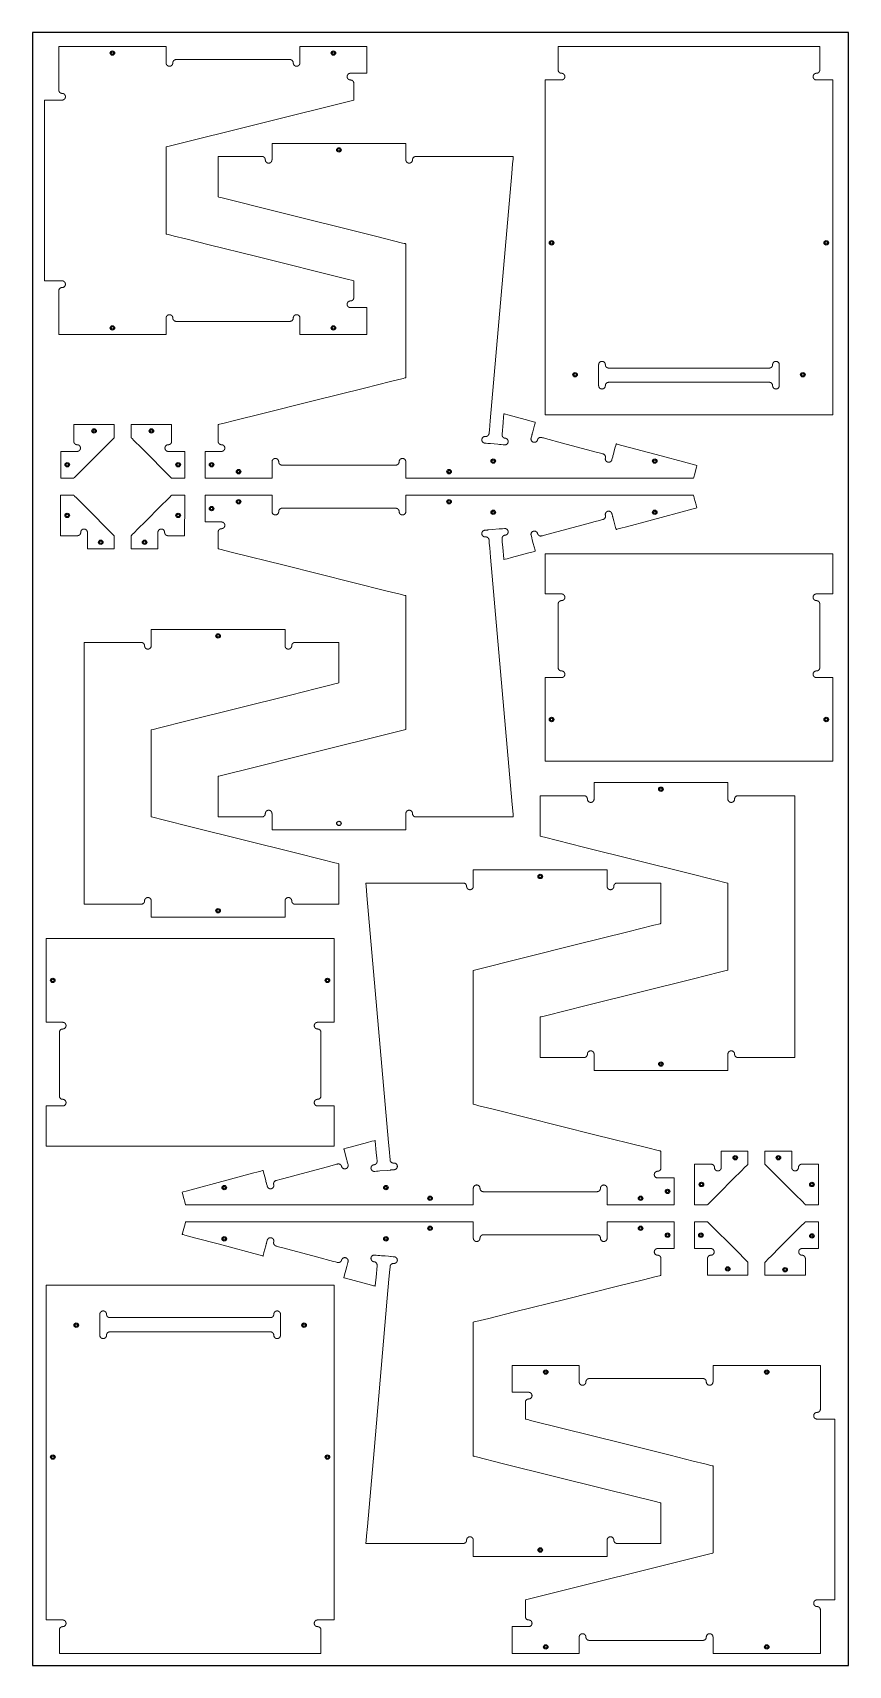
# Model space of a CAD drawing. Header units: inches. Extents: x -48 to 0, y -96 to 0.
import ezdxf

# ---------------------------------------------------------------- set-up
doc = ezdxf.new("R2010")
doc.units = ezdxf.units.IN
doc.header["$MEASUREMENT"] = 0
for name, color, linetype in [('Holes .25 in. dowel', 3, 'Continuous'), ('Holes no. 8 screw', 3, 'Continuous'), ('Inside Cut', 4, 'Continuous'), ('Material Border', 250, 'Continuous'), ('Outside Cut', 1, 'Continuous')]:
    doc.layers.add(name, color=color, linetype=linetype)

msp = doc.modelspace()

# ---------------------------------------------------------------- linework, layer by layer
at = {"layer": 'Holes .25 in. dowel'}
for centre in [(-43.304, -1.198), (-30.302, -1.198), (-29.977, -6.896), (-17.46, -12.358), (-1.298, -12.358), (-43.304, -17.36), (-30.302, -17.36), (-16.079, -20.116), (-2.679, -20.116), (-44.388, -23.421), (-41.011, -23.421), (-45.963, -25.409), (-39.436, -25.409), (-37.467, -25.409), (-35.883, -25.813), (-23.497, -25.813), (-20.9, -25.192), (-11.389, -25.192), (-35.883, -27.581), (-23.497, -27.581), (-45.967, -28.388), (-39.436, -28.388), (-37.467, -27.984), (-20.9, -28.202), (-11.389, -28.202), (-43.989, -29.962), (-41.414, -29.962), (-37.084, -35.47), (-17.46, -40.385), (-1.298, -40.385), (-11.026, -44.483), (-29.977, -46.498), (-18.132, -49.616), (-37.084, -51.631), (-46.812, -55.729), (-30.65, -55.729), (-11.026, -60.644), (-6.656, -66.151), (-4.12, -66.151), (-36.721, -67.912), (-27.21, -67.912), (-10.642, -68.13), (-8.644, -67.726), (-2.142, -67.726), (-24.612, -68.533), (-12.227, -68.533), (-36.721, -70.922), (-27.21, -70.922), (-24.612, -70.301), (-12.227, -70.301), (-10.642, -70.705), (-8.674, -70.705), (-2.147, -70.753), (-7.099, -72.693), (-3.721, -72.741), (-45.431, -75.998), (-32.031, -75.998), (-17.808, -78.754), (-4.806, -78.754), (-46.811, -83.756), (-30.65, -83.756), (-18.132, -89.218), (-17.808, -94.916), (-4.806, -94.916)]:
    msp.add_circle(centre, 0.128, dxfattribs=at)
at = {"layer": 'Holes no. 8 screw'}
for centre in [(-43.304, -1.198), (-30.302, -1.198), (-29.977, -6.896), (-17.46, -12.358), (-1.298, -12.358), (-43.304, -17.36), (-30.302, -17.36), (-16.079, -20.116), (-2.679, -20.116), (-44.388, -23.421), (-41.011, -23.421), (-45.963, -25.409), (-39.436, -25.409), (-37.467, -25.409), (-35.883, -25.813), (-23.497, -25.813), (-20.9, -25.192), (-11.389, -25.192), (-35.883, -27.581), (-23.497, -27.581), (-45.967, -28.388), (-39.436, -28.388), (-37.467, -27.984), (-20.9, -28.202), (-11.389, -28.202), (-43.989, -29.962), (-41.414, -29.962), (-37.084, -35.47), (-17.46, -40.385), (-1.298, -40.385), (-11.026, -44.483), (-18.132, -49.616), (-37.084, -51.631), (-46.812, -55.729), (-30.65, -55.729), (-11.026, -60.644), (-6.656, -66.151), (-4.12, -66.151), (-36.721, -67.912), (-27.21, -67.912), (-10.642, -68.13), (-8.644, -67.726), (-2.142, -67.726), (-24.612, -68.533), (-12.227, -68.533), (-36.721, -70.922), (-27.21, -70.922), (-24.612, -70.301), (-12.227, -70.301), (-10.642, -70.705), (-8.674, -70.705), (-2.147, -70.753), (-7.099, -72.693), (-3.721, -72.741), (-45.431, -75.998), (-32.031, -75.998), (-17.808, -78.754), (-4.806, -78.754), (-46.811, -83.756), (-30.65, -83.756), (-18.132, -89.218), (-17.808, -94.916), (-4.806, -94.916)]:
    msp.add_circle(centre, 0.0787, dxfattribs=at)
at = {"layer": 'Inside Cut', "linetype": 'Continuous', "lineweight": 0}
for points in [[(-14.497, -20.953), (-14.492, -20.953), (-14.487, -20.952), (-14.482, -20.952), (-14.477, -20.952), (-14.472, -20.951), (-14.467, -20.95), (-14.461, -20.949), (-14.456, -20.948), (-14.451, -20.947), (-14.446, -20.946), (-14.441, -20.944), (-14.436, -20.943), (-14.43, -20.941), (-14.425, -20.939), (-14.42, -20.937), (-14.415, -20.935), (-14.41, -20.932), (-14.405, -20.93), (-14.4, -20.927), (-14.395, -20.924), (-14.39, -20.921), (-14.385, -20.918), (-14.381, -20.915), (-14.376, -20.911), (-14.372, -20.908), (-14.367, -20.904), (-14.363, -20.9), (-14.359, -20.896), (-14.355, -20.892), (-14.351, -20.888), (-14.347, -20.883), (-14.343, -20.879), (-14.34, -20.874), (-14.336, -20.87), (-14.333, -20.865), (-14.33, -20.86), (-14.327, -20.855), (-14.324, -20.851), (-14.322, -20.846), (-14.319, -20.84), (-14.317, -20.835), (-14.315, -20.83), (-14.313, -20.825), (-14.311, -20.82), (-14.309, -20.815), (-14.308, -20.81), (-14.306, -20.804), (-14.305, -20.799), (-14.304, -20.794), (-14.303, -20.789), (-14.302, -20.784), (-14.301, -20.779), (-14.301, -20.773), (-14.301, -20.768), (-14.3, -20.763), (-14.3, -20.758), (-14.3, -20.753), (-14.3, -20.749), (-14.3, -20.743), (-14.299, -20.738), (-14.299, -20.733), (-14.298, -20.728), (-14.297, -20.723), (-14.296, -20.718), (-14.295, -20.713), (-14.294, -20.708), (-14.293, -20.702), (-14.291, -20.697), (-14.289, -20.692), (-14.288, -20.687), (-14.286, -20.682), (-14.283, -20.676), (-14.281, -20.671), (-14.279, -20.666), (-14.276, -20.661), (-14.273, -20.656), (-14.27, -20.652), (-14.267, -20.647), (-14.264, -20.642), (-14.261, -20.637), (-14.257, -20.633), (-14.253, -20.628), (-14.25, -20.624), (-14.246, -20.62), (-14.242, -20.616), (-14.237, -20.612), (-14.233, -20.608), (-14.229, -20.604), (-14.224, -20.601), (-14.22, -20.597), (-14.215, -20.594), (-14.21, -20.591), (-14.205, -20.588), (-14.201, -20.585), (-14.196, -20.582), (-14.191, -20.579), (-14.186, -20.577), (-14.18, -20.575), (-14.175, -20.573), (-14.17, -20.571), (-14.165, -20.569), (-14.16, -20.567), (-14.155, -20.566), (-14.149, -20.564), (-14.144, -20.563), (-14.139, -20.562), (-14.134, -20.561), (-14.129, -20.561), (-14.124, -20.56), (-14.119, -20.56), (-14.114, -20.559), (-14.109, -20.559), (-14.104, -20.559), (-14.103, -20.559), (-14.09, -20.559), (-14.062, -20.559), (-14.008, -20.559), (-13.898, -20.559), (-13.461, -20.559), (-12.586, -20.559), (-10.836, -20.559), (-7.337, -20.559), (-5.587, -20.559), (-4.713, -20.559), (-4.658, -20.559), (-4.655, -20.559), (-4.654, -20.559), (-4.654, -20.559), (-4.654, -20.559), (-4.654, -20.559), (-4.654, -20.559), (-4.654, -20.559), (-4.654, -20.559), (-4.653, -20.559), (-4.651, -20.559), (-4.646, -20.559), (-4.641, -20.559), (-4.636, -20.56), (-4.631, -20.56), (-4.625, -20.561), (-4.62, -20.562), (-4.615, -20.563), (-4.61, -20.564), (-4.605, -20.565), (-4.6, -20.567), (-4.594, -20.568), (-4.589, -20.57), (-4.584, -20.572), (-4.579, -20.574), (-4.574, -20.576), (-4.569, -20.579), (-4.564, -20.581), (-4.559, -20.584), (-4.554, -20.587), (-4.549, -20.59), (-4.544, -20.593), (-4.539, -20.596), (-4.535, -20.599), (-4.53, -20.603), (-4.526, -20.607), (-4.522, -20.61), (-4.517, -20.614), (-4.513, -20.619), (-4.509, -20.623), (-4.506, -20.627), (-4.502, -20.631), (-4.498, -20.636), (-4.495, -20.641), (-4.492, -20.645), (-4.488, -20.65), (-4.485, -20.655), (-4.483, -20.66), (-4.48, -20.665), (-4.477, -20.67), (-4.475, -20.675), (-4.473, -20.68), (-4.471, -20.685), (-4.469, -20.69), (-4.467, -20.695), (-4.465, -20.701), (-4.464, -20.706), (-4.463, -20.711), (-4.462, -20.716), (-4.461, -20.721), (-4.46, -20.727), (-4.459, -20.732), (-4.458, -20.737), (-4.458, -20.742), (-4.458, -20.747), (-4.458, -20.752), (-4.457, -20.762), (-4.457, -20.767), (-4.457, -20.772), (-4.456, -20.777), (-4.456, -20.782), (-4.455, -20.787), (-4.454, -20.792), (-4.453, -20.798), (-4.452, -20.803), (-4.451, -20.808), (-4.449, -20.813), (-4.447, -20.818), (-4.446, -20.823), (-4.444, -20.829), (-4.441, -20.834), (-4.439, -20.839), (-4.437, -20.844), (-4.434, -20.849), (-4.431, -20.854), (-4.429, -20.859), (-4.425, -20.864), (-4.422, -20.868), (-4.419, -20.873), (-4.415, -20.877), (-4.412, -20.882), (-4.408, -20.886), (-4.404, -20.891), (-4.4, -20.895), (-4.396, -20.899), (-4.392, -20.903), (-4.387, -20.906), (-4.383, -20.91), (-4.378, -20.914), (-4.374, -20.917), (-4.369, -20.92), (-4.364, -20.923), (-4.359, -20.926), (-4.354, -20.929), (-4.349, -20.932), (-4.344, -20.934), (-4.339, -20.936), (-4.334, -20.938), (-4.329, -20.94), (-4.324, -20.942), (-4.319, -20.944), (-4.313, -20.945), (-4.308, -20.947), (-4.303, -20.948), (-4.298, -20.949), (-4.293, -20.95), (-4.288, -20.951), (-4.282, -20.951), (-4.277, -20.952), (-4.272, -20.952), (-4.267, -20.953), (-4.262, -20.953), (-4.261, -20.953), (-4.26, -20.953), (-4.257, -20.953), (-4.252, -20.952), (-4.246, -20.952), (-4.241, -20.952), (-4.236, -20.951), (-4.23, -20.95), (-4.225, -20.949), (-4.219, -20.948), (-4.214, -20.947), (-4.209, -20.946), (-4.203, -20.944), (-4.198, -20.942), (-4.193, -20.941), (-4.188, -20.939), (-4.183, -20.936), (-4.178, -20.934), (-4.173, -20.932), (-4.168, -20.929), (-4.163, -20.927), (-4.158, -20.924), (-4.153, -20.921), (-4.149, -20.918), (-4.144, -20.915), (-4.14, -20.911), (-4.136, -20.908), (-4.132, -20.904), (-4.128, -20.901), (-4.124, -20.897), (-4.12, -20.893), (-4.116, -20.89), (-4.113, -20.886), (-4.109, -20.881), (-4.106, -20.877), (-4.102, -20.873), (-4.099, -20.868), (-4.096, -20.864), (-4.093, -20.859), (-4.09, -20.855), (-4.088, -20.85), (-4.085, -20.845), (-4.083, -20.84), (-4.08, -20.835), (-4.078, -20.83), (-4.076, -20.825), (-4.074, -20.819), (-4.073, -20.814), (-4.071, -20.809), (-4.07, -20.803), (-4.068, -20.798), (-4.067, -20.793), (-4.066, -20.787), (-4.066, -20.782), (-4.065, -20.777), (-4.064, -20.771), (-4.064, -20.766), (-4.064, -20.76), (-4.064, -20.758), (-4.064, -20.756), (-4.064, -20.756), (-4.064, -20.755), (-4.064, -20.746), (-4.064, -20.71), (-4.064, -20.637), (-4.064, -20.564), (-4.064, -20.559), (-4.064, -20.559), (-4.064, -20.558), (-4.064, -20.555), (-4.064, -20.55), (-4.064, -20.541), (-4.064, -20.502), (-4.064, -20.424), (-4.064, -20.269), (-4.064, -19.959), (-4.064, -19.804), (-4.064, -19.726), (-4.064, -19.721), (-4.064, -19.721), (-4.064, -19.721), (-4.064, -19.721), (-4.064, -19.721), (-4.064, -19.72), (-4.064, -19.718), (-4.064, -19.713), (-4.064, -19.704), (-4.064, -19.558), (-4.064, -19.54), (-4.064, -19.531), (-4.064, -19.526), (-4.064, -19.524), (-4.064, -19.521), (-4.064, -19.516), (-4.064, -19.511), (-4.065, -19.505), (-4.065, -19.5), (-4.066, -19.495), (-4.067, -19.489), (-4.068, -19.484), (-4.069, -19.478), (-4.071, -19.473), (-4.072, -19.468), (-4.074, -19.462), (-4.076, -19.457), (-4.078, -19.452), (-4.08, -19.447), (-4.082, -19.442), (-4.084, -19.437), (-4.087, -19.432), (-4.09, -19.427), (-4.092, -19.422), (-4.095, -19.418), (-4.098, -19.413), (-4.101, -19.409), (-4.105, -19.404), (-4.108, -19.4), (-4.112, -19.396), (-4.115, -19.392), (-4.119, -19.388), (-4.123, -19.384), (-4.126, -19.38), (-4.13, -19.377), (-4.134, -19.373), (-4.139, -19.37), (-4.143, -19.367), (-4.147, -19.363), (-4.152, -19.36), (-4.157, -19.357), (-4.161, -19.354), (-4.166, -19.352), (-4.171, -19.349), (-4.176, -19.347), (-4.181, -19.344), (-4.186, -19.342), (-4.191, -19.34), (-4.196, -19.338), (-4.202, -19.336), (-4.207, -19.335), (-4.212, -19.333), (-4.218, -19.332), (-4.223, -19.331), (-4.228, -19.33), (-4.234, -19.329), (-4.239, -19.329), (-4.245, -19.328), (-4.25, -19.328), (-4.255, -19.327), (-4.261, -19.327), (-4.266, -19.327), (-4.271, -19.328), (-4.276, -19.328), (-4.281, -19.328), (-4.286, -19.329), (-4.291, -19.33), (-4.296, -19.331), (-4.301, -19.332), (-4.307, -19.333), (-4.312, -19.334), (-4.317, -19.336), (-4.322, -19.337), (-4.327, -19.339), (-4.333, -19.341), (-4.338, -19.343), (-4.343, -19.345), (-4.348, -19.348), (-4.353, -19.35), (-4.358, -19.353), (-4.363, -19.356), (-4.367, -19.359), (-4.372, -19.362), (-4.377, -19.365), (-4.382, -19.369), (-4.386, -19.372), (-4.39, -19.376), (-4.395, -19.38), (-4.399, -19.384), (-4.403, -19.388), (-4.407, -19.392), (-4.411, -19.397), (-4.414, -19.401), (-4.418, -19.406), (-4.421, -19.41), (-4.424, -19.415), (-4.428, -19.42), (-4.43, -19.425), (-4.433, -19.43), (-4.436, -19.435), (-4.438, -19.44), (-4.441, -19.445), (-4.443, -19.45), (-4.445, -19.455), (-4.447, -19.46), (-4.449, -19.465), (-4.45, -19.47), (-4.451, -19.476), (-4.453, -19.481), (-4.454, -19.486), (-4.455, -19.491), (-4.456, -19.496), (-4.456, -19.502), (-4.457, -19.507), (-4.457, -19.512), (-4.457, -19.517), (-4.458, -19.522), (-4.458, -19.527), (-4.458, -19.532), (-4.458, -19.537), (-4.458, -19.542), (-4.459, -19.547), (-4.46, -19.552), (-4.46, -19.557), (-4.461, -19.562), (-4.462, -19.567), (-4.464, -19.573), (-4.465, -19.578), (-4.467, -19.583), (-4.468, -19.588), (-4.47, -19.593), (-4.472, -19.598), (-4.474, -19.604), (-4.477, -19.609), (-4.479, -19.614), (-4.482, -19.619), (-4.484, -19.624), (-4.487, -19.628), (-4.491, -19.633), (-4.494, -19.638), (-4.497, -19.643), (-4.501, -19.647), (-4.504, -19.652), (-4.508, -19.656), (-4.512, -19.66), (-4.516, -19.664), (-4.52, -19.668), (-4.525, -19.672), (-4.529, -19.676), (-4.533, -19.68), (-4.538, -19.683), (-4.543, -19.686), (-4.547, -19.689), (-4.552, -19.692), (-4.557, -19.695), (-4.562, -19.698), (-4.567, -19.701), (-4.572, -19.703), (-4.577, -19.705), (-4.582, -19.707), (-4.587, -19.709), (-4.593, -19.711), (-4.598, -19.713), (-4.603, -19.714), (-4.608, -19.716), (-4.613, -19.717), (-4.619, -19.718), (-4.624, -19.719), (-4.629, -19.719), (-4.634, -19.72), (-4.639, -19.721), (-4.644, -19.721), (-4.649, -19.721), (-4.654, -19.721), (-4.654, -19.721), (-4.654, -19.721), (-4.654, -19.721), (-4.654, -19.721), (-4.654, -19.721), (-4.654, -19.721), (-4.655, -19.721), (-4.668, -19.721), (-4.696, -19.721), (-4.75, -19.721), (-4.86, -19.721), (-5.297, -19.721), (-6.172, -19.721), (-7.922, -19.721), (-11.421, -19.721), (-13.17, -19.721), (-14.045, -19.721), (-14.1, -19.721), (-14.103, -19.721), (-14.103, -19.721), (-14.103, -19.721), (-14.104, -19.721), (-14.104, -19.721), (-14.107, -19.721), (-14.112, -19.721), (-14.117, -19.721), (-14.122, -19.72), (-14.127, -19.72), (-14.132, -19.719), (-14.137, -19.718), (-14.143, -19.717), (-14.148, -19.716), (-14.153, -19.715), (-14.158, -19.713), (-14.163, -19.712), (-14.168, -19.71), (-14.174, -19.708), (-14.179, -19.706), (-14.184, -19.704), (-14.189, -19.701), (-14.194, -19.699), (-14.199, -19.696), (-14.204, -19.693), (-14.209, -19.69), (-14.214, -19.687), (-14.218, -19.684), (-14.223, -19.681), (-14.227, -19.677), (-14.232, -19.673), (-14.236, -19.67), (-14.24, -19.666), (-14.244, -19.662), (-14.248, -19.657), (-14.252, -19.653), (-14.256, -19.649), (-14.259, -19.644), (-14.263, -19.64), (-14.266, -19.635), (-14.269, -19.63), (-14.272, -19.625), (-14.275, -19.62), (-14.278, -19.615), (-14.28, -19.61), (-14.283, -19.605), (-14.285, -19.6), (-14.287, -19.595), (-14.289, -19.59), (-14.291, -19.585), (-14.292, -19.579), (-14.294, -19.574), (-14.295, -19.569), (-14.296, -19.564), (-14.297, -19.559), (-14.298, -19.554), (-14.299, -19.548), (-14.299, -19.543), (-14.3, -19.538), (-14.3, -19.533), (-14.3, -19.528), (-14.3, -19.518), (-14.3, -19.513), (-14.301, -19.508), (-14.301, -19.503), (-14.302, -19.498), (-14.303, -19.493), (-14.304, -19.488), (-14.305, -19.483), (-14.306, -19.477), (-14.307, -19.472), (-14.309, -19.467), (-14.31, -19.462), (-14.312, -19.457), (-14.314, -19.451), (-14.316, -19.446), (-14.318, -19.441), (-14.321, -19.436), (-14.324, -19.431), (-14.326, -19.426), (-14.329, -19.421), (-14.332, -19.417), (-14.335, -19.412), (-14.339, -19.407), (-14.342, -19.403), (-14.346, -19.398), (-14.35, -19.394), (-14.353, -19.389), (-14.357, -19.385), (-14.362, -19.381), (-14.366, -19.377), (-14.37, -19.374), (-14.375, -19.37), (-14.379, -19.366), (-14.384, -19.363), (-14.389, -19.36), (-14.393, -19.357), (-14.398, -19.354), (-14.403, -19.351), (-14.408, -19.349), (-14.413, -19.346), (-14.418, -19.344), (-14.423, -19.342), (-14.429, -19.34), (-14.434, -19.338), (-14.439, -19.336), (-14.444, -19.335), (-14.449, -19.333), (-14.455, -19.332), (-14.46, -19.331), (-14.465, -19.33), (-14.47, -19.329), (-14.475, -19.329), (-14.48, -19.328), (-14.485, -19.328), (-14.49, -19.328), (-14.495, -19.327), (-14.5, -19.327), (-14.505, -19.328), (-14.51, -19.328), (-14.515, -19.328), (-14.52, -19.329), (-14.526, -19.33), (-14.531, -19.33), (-14.536, -19.331), (-14.541, -19.332), (-14.546, -19.334), (-14.551, -19.335), (-14.557, -19.337), (-14.562, -19.338), (-14.567, -19.34), (-14.572, -19.342), (-14.577, -19.345), (-14.582, -19.347), (-14.587, -19.349), (-14.592, -19.352), (-14.597, -19.355), (-14.602, -19.358), (-14.607, -19.361), (-14.612, -19.364), (-14.616, -19.368), (-14.621, -19.371), (-14.625, -19.375), (-14.629, -19.379), (-14.634, -19.383), (-14.638, -19.387), (-14.642, -19.391), (-14.646, -19.395), (-14.649, -19.4), (-14.653, -19.404), (-14.656, -19.409), (-14.66, -19.413), (-14.663, -19.418), (-14.666, -19.423), (-14.669, -19.428), (-14.671, -19.433), (-14.674, -19.438), (-14.676, -19.443), (-14.678, -19.448), (-14.681, -19.453), (-14.682, -19.458), (-14.684, -19.464), (-14.686, -19.469), (-14.687, -19.474), (-14.689, -19.479), (-14.69, -19.484), (-14.691, -19.49), (-14.692, -19.495), (-14.692, -19.5), (-14.693, -19.505), (-14.693, -19.51), (-14.694, -19.515), (-14.694, -19.52), (-14.694, -19.523), (-14.694, -19.525), (-14.694, -19.534), (-14.694, -19.57), (-14.694, -19.643), (-14.694, -19.716), (-14.694, -19.721), (-14.694, -19.721), (-14.694, -19.722), (-14.694, -19.725), (-14.694, -19.73), (-14.694, -19.739), (-14.694, -19.778), (-14.694, -19.856), (-14.694, -20.011), (-14.694, -20.321), (-14.694, -20.476), (-14.694, -20.554), (-14.694, -20.559), (-14.694, -20.559), (-14.694, -20.559), (-14.694, -20.559), (-14.694, -20.559), (-14.694, -20.56), (-14.694, -20.562), (-14.694, -20.567), (-14.694, -20.576), (-14.694, -20.722), (-14.694, -20.74), (-14.694, -20.749), (-14.694, -20.754), (-14.694, -20.756), (-14.694, -20.759), (-14.694, -20.764), (-14.693, -20.769), (-14.693, -20.775), (-14.692, -20.78), (-14.692, -20.786), (-14.691, -20.791), (-14.69, -20.796), (-14.688, -20.802), (-14.687, -20.807), (-14.685, -20.812), (-14.684, -20.818), (-14.682, -20.823), (-14.68, -20.828), (-14.678, -20.833), (-14.676, -20.838), (-14.673, -20.843), (-14.671, -20.848), (-14.668, -20.853), (-14.665, -20.858), (-14.662, -20.862), (-14.659, -20.867), (-14.656, -20.871), (-14.653, -20.876), (-14.65, -20.88), (-14.646, -20.884), (-14.643, -20.888), (-14.639, -20.892), (-14.635, -20.896), (-14.631, -20.9), (-14.627, -20.903), (-14.623, -20.907), (-14.619, -20.91), (-14.615, -20.914), (-14.61, -20.917), (-14.606, -20.92), (-14.601, -20.923), (-14.596, -20.926), (-14.592, -20.928), (-14.587, -20.931), (-14.582, -20.933), (-14.577, -20.936), (-14.572, -20.938), (-14.566, -20.94), (-14.561, -20.942), (-14.556, -20.944), (-14.551, -20.945), (-14.545, -20.947), (-14.54, -20.948), (-14.535, -20.949), (-14.529, -20.95), (-14.524, -20.951), (-14.518, -20.951), (-14.513, -20.952), (-14.508, -20.952), (-14.502, -20.953), (-14.497, -20.953)], [(-33.613, -75.161), (-33.618, -75.161), (-33.623, -75.162), (-33.628, -75.162), (-33.633, -75.162), (-33.638, -75.163), (-33.643, -75.164), (-33.648, -75.165), (-33.653, -75.166), (-33.658, -75.167), (-33.664, -75.168), (-33.669, -75.169), (-33.674, -75.171), (-33.679, -75.173), (-33.684, -75.175), (-33.69, -75.177), (-33.695, -75.179), (-33.7, -75.182), (-33.705, -75.184), (-33.71, -75.187), (-33.715, -75.19), (-33.719, -75.193), (-33.724, -75.196), (-33.729, -75.199), (-33.733, -75.203), (-33.738, -75.206), (-33.742, -75.21), (-33.747, -75.214), (-33.751, -75.218), (-33.755, -75.222), (-33.759, -75.226), (-33.763, -75.231), (-33.766, -75.235), (-33.77, -75.239), (-33.773, -75.244), (-33.776, -75.249), (-33.779, -75.254), (-33.782, -75.258), (-33.785, -75.263), (-33.788, -75.268), (-33.79, -75.273), (-33.793, -75.279), (-33.795, -75.284), (-33.797, -75.289), (-33.799, -75.294), (-33.8, -75.299), (-33.802, -75.304), (-33.803, -75.31), (-33.805, -75.315), (-33.806, -75.32), (-33.807, -75.325), (-33.807, -75.33), (-33.808, -75.335), (-33.809, -75.34), (-33.809, -75.346), (-33.809, -75.351), (-33.809, -75.356), (-33.809, -75.36), (-33.81, -75.365), (-33.81, -75.37), (-33.81, -75.375), (-33.811, -75.381), (-33.811, -75.386), (-33.812, -75.391), (-33.813, -75.396), (-33.814, -75.401), (-33.815, -75.406), (-33.817, -75.412), (-33.818, -75.417), (-33.82, -75.422), (-33.822, -75.427), (-33.824, -75.432), (-33.826, -75.437), (-33.828, -75.443), (-33.831, -75.448), (-33.834, -75.453), (-33.836, -75.457), (-33.839, -75.462), (-33.842, -75.467), (-33.846, -75.472), (-33.849, -75.476), (-33.853, -75.481), (-33.856, -75.485), (-33.86, -75.49), (-33.864, -75.494), (-33.868, -75.498), (-33.872, -75.502), (-33.876, -75.506), (-33.881, -75.51), (-33.885, -75.513), (-33.89, -75.517), (-33.895, -75.52), (-33.899, -75.523), (-33.904, -75.526), (-33.909, -75.529), (-33.914, -75.532), (-33.919, -75.535), (-33.924, -75.537), (-33.929, -75.539), (-33.934, -75.541), (-33.939, -75.543), (-33.945, -75.545), (-33.95, -75.547), (-33.955, -75.548), (-33.96, -75.549), (-33.965, -75.551), (-33.971, -75.552), (-33.976, -75.553), (-33.981, -75.553), (-33.986, -75.554), (-33.991, -75.554), (-33.996, -75.555), (-34.001, -75.555), (-34.006, -75.555), (-34.006, -75.555), (-34.02, -75.555), (-34.047, -75.555), (-34.102, -75.555), (-34.211, -75.555), (-34.649, -75.555), (-35.524, -75.555), (-37.273, -75.555), (-40.773, -75.555), (-42.522, -75.555), (-43.397, -75.555), (-43.452, -75.555), (-43.455, -75.555), (-43.455, -75.555), (-43.455, -75.555), (-43.455, -75.555), (-43.455, -75.555), (-43.455, -75.555), (-43.455, -75.555), (-43.456, -75.555), (-43.456, -75.555), (-43.459, -75.555), (-43.464, -75.555), (-43.469, -75.555), (-43.474, -75.554), (-43.479, -75.554), (-43.484, -75.553), (-43.489, -75.552), (-43.494, -75.551), (-43.5, -75.55), (-43.505, -75.549), (-43.51, -75.547), (-43.515, -75.546), (-43.52, -75.544), (-43.526, -75.542), (-43.531, -75.54), (-43.536, -75.538), (-43.541, -75.535), (-43.546, -75.533), (-43.551, -75.53), (-43.556, -75.527), (-43.561, -75.524), (-43.565, -75.521), (-43.57, -75.518), (-43.575, -75.515), (-43.579, -75.511), (-43.584, -75.507), (-43.588, -75.503), (-43.592, -75.499), (-43.596, -75.495), (-43.6, -75.491), (-43.604, -75.487), (-43.608, -75.483), (-43.611, -75.478), (-43.615, -75.473), (-43.618, -75.469), (-43.621, -75.464), (-43.624, -75.459), (-43.627, -75.454), (-43.63, -75.449), (-43.632, -75.444), (-43.635, -75.439), (-43.637, -75.434), (-43.639, -75.429), (-43.641, -75.424), (-43.643, -75.419), (-43.644, -75.413), (-43.646, -75.408), (-43.647, -75.403), (-43.648, -75.398), (-43.649, -75.393), (-43.65, -75.387), (-43.651, -75.382), (-43.651, -75.377), (-43.652, -75.372), (-43.652, -75.367), (-43.652, -75.362), (-43.652, -75.352), (-43.652, -75.347), (-43.653, -75.342), (-43.653, -75.337), (-43.654, -75.332), (-43.655, -75.327), (-43.655, -75.322), (-43.656, -75.316), (-43.658, -75.311), (-43.659, -75.306), (-43.661, -75.301), (-43.662, -75.296), (-43.664, -75.29), (-43.666, -75.285), (-43.668, -75.28), (-43.67, -75.275), (-43.673, -75.27), (-43.675, -75.265), (-43.678, -75.26), (-43.681, -75.255), (-43.684, -75.25), (-43.687, -75.246), (-43.691, -75.241), (-43.694, -75.236), (-43.698, -75.232), (-43.702, -75.228), (-43.705, -75.223), (-43.709, -75.219), (-43.714, -75.215), (-43.718, -75.211), (-43.722, -75.207), (-43.727, -75.204), (-43.731, -75.2), (-43.736, -75.197), (-43.741, -75.194), (-43.745, -75.191), (-43.75, -75.188), (-43.755, -75.185), (-43.76, -75.182), (-43.765, -75.18), (-43.77, -75.178), (-43.775, -75.176), (-43.781, -75.174), (-43.786, -75.172), (-43.791, -75.17), (-43.796, -75.168), (-43.801, -75.167), (-43.806, -75.166), (-43.812, -75.165), (-43.817, -75.164), (-43.822, -75.163), (-43.827, -75.162), (-43.832, -75.162), (-43.837, -75.162), (-43.842, -75.161), (-43.847, -75.161), (-43.848, -75.161), (-43.85, -75.161), (-43.852, -75.161), (-43.858, -75.161), (-43.863, -75.162), (-43.869, -75.162), (-43.874, -75.163), (-43.879, -75.164), (-43.885, -75.165), (-43.89, -75.166), (-43.896, -75.167), (-43.901, -75.168), (-43.906, -75.17), (-43.911, -75.171), (-43.917, -75.173), (-43.922, -75.175), (-43.927, -75.177), (-43.932, -75.18), (-43.937, -75.182), (-43.942, -75.185), (-43.947, -75.187), (-43.951, -75.19), (-43.956, -75.193), (-43.961, -75.196), (-43.965, -75.199), (-43.969, -75.203), (-43.974, -75.206), (-43.978, -75.209), (-43.982, -75.213), (-43.986, -75.217), (-43.99, -75.22), (-43.993, -75.224), (-43.997, -75.228), (-44, -75.232), (-44.004, -75.237), (-44.007, -75.241), (-44.01, -75.245), (-44.013, -75.25), (-44.016, -75.255), (-44.019, -75.259), (-44.022, -75.264), (-44.024, -75.269), (-44.027, -75.274), (-44.029, -75.279), (-44.031, -75.284), (-44.033, -75.289), (-44.035, -75.295), (-44.037, -75.3), (-44.038, -75.305), (-44.04, -75.31), (-44.041, -75.316), (-44.042, -75.321), (-44.043, -75.327), (-44.044, -75.332), (-44.045, -75.337), (-44.045, -75.343), (-44.045, -75.348), (-44.046, -75.354), (-44.046, -75.356), (-44.046, -75.358), (-44.046, -75.358), (-44.046, -75.359), (-44.046, -75.368), (-44.046, -75.404), (-44.046, -75.477), (-44.046, -75.55), (-44.046, -75.555), (-44.046, -75.555), (-44.046, -75.556), (-44.046, -75.559), (-44.046, -75.563), (-44.046, -75.573), (-44.046, -75.612), (-44.046, -75.69), (-44.046, -75.845), (-44.046, -76.155), (-44.046, -76.31), (-44.046, -76.388), (-44.046, -76.392), (-44.046, -76.393), (-44.046, -76.393), (-44.046, -76.393), (-44.046, -76.393), (-44.046, -76.394), (-44.046, -76.396), (-44.046, -76.401), (-44.046, -76.41), (-44.046, -76.556), (-44.046, -76.574), (-44.046, -76.583), (-44.046, -76.588), (-44.046, -76.59), (-44.046, -76.592), (-44.046, -76.598), (-44.045, -76.603), (-44.045, -76.609), (-44.044, -76.614), (-44.043, -76.619), (-44.043, -76.625), (-44.041, -76.63), (-44.04, -76.636), (-44.039, -76.641), (-44.037, -76.646), (-44.036, -76.651), (-44.034, -76.657), (-44.032, -76.662), (-44.03, -76.667), (-44.028, -76.672), (-44.025, -76.677), (-44.023, -76.682), (-44.02, -76.687), (-44.017, -76.692), (-44.014, -76.696), (-44.011, -76.701), (-44.008, -76.705), (-44.005, -76.71), (-44.001, -76.714), (-43.998, -76.718), (-43.994, -76.722), (-43.991, -76.726), (-43.987, -76.73), (-43.983, -76.734), (-43.979, -76.737), (-43.975, -76.741), (-43.971, -76.744), (-43.967, -76.747), (-43.962, -76.751), (-43.958, -76.754), (-43.953, -76.757), (-43.948, -76.76), (-43.943, -76.762), (-43.939, -76.765), (-43.934, -76.767), (-43.929, -76.77), (-43.923, -76.772), (-43.918, -76.774), (-43.913, -76.776), (-43.908, -76.777), (-43.903, -76.779), (-43.897, -76.78), (-43.892, -76.782), (-43.887, -76.783), (-43.881, -76.784), (-43.876, -76.785), (-43.87, -76.785), (-43.865, -76.786), (-43.86, -76.786), (-43.854, -76.786), (-43.849, -76.787), (-43.844, -76.786), (-43.839, -76.786), (-43.834, -76.786), (-43.829, -76.785), (-43.824, -76.785), (-43.819, -76.784), (-43.813, -76.783), (-43.808, -76.782), (-43.803, -76.781), (-43.798, -76.78), (-43.793, -76.778), (-43.787, -76.777), (-43.782, -76.775), (-43.777, -76.773), (-43.772, -76.771), (-43.767, -76.769), (-43.762, -76.766), (-43.757, -76.764), (-43.752, -76.761), (-43.747, -76.758), (-43.742, -76.755), (-43.737, -76.752), (-43.733, -76.749), (-43.728, -76.745), (-43.724, -76.741), (-43.719, -76.738), (-43.715, -76.734), (-43.711, -76.73), (-43.707, -76.726), (-43.703, -76.722), (-43.699, -76.717), (-43.695, -76.713), (-43.692, -76.708), (-43.688, -76.704), (-43.685, -76.699), (-43.682, -76.694), (-43.679, -76.689), (-43.676, -76.684), (-43.674, -76.679), (-43.671, -76.674), (-43.669, -76.669), (-43.667, -76.664), (-43.665, -76.659), (-43.663, -76.654), (-43.661, -76.649), (-43.659, -76.643), (-43.658, -76.638), (-43.657, -76.633), (-43.656, -76.628), (-43.655, -76.623), (-43.654, -76.618), (-43.653, -76.612), (-43.653, -76.607), (-43.652, -76.602), (-43.652, -76.597), (-43.652, -76.592), (-43.652, -76.587), (-43.652, -76.582), (-43.652, -76.577), (-43.651, -76.572), (-43.651, -76.567), (-43.65, -76.562), (-43.649, -76.557), (-43.648, -76.552), (-43.647, -76.547), (-43.646, -76.541), (-43.645, -76.536), (-43.643, -76.531), (-43.641, -76.526), (-43.639, -76.521), (-43.637, -76.515), (-43.635, -76.51), (-43.633, -76.505), (-43.631, -76.5), (-43.628, -76.495), (-43.625, -76.49), (-43.622, -76.485), (-43.619, -76.481), (-43.616, -76.476), (-43.612, -76.471), (-43.609, -76.467), (-43.605, -76.462), (-43.601, -76.458), (-43.598, -76.454), (-43.594, -76.45), (-43.589, -76.446), (-43.585, -76.442), (-43.581, -76.438), (-43.576, -76.434), (-43.572, -76.431), (-43.567, -76.428), (-43.562, -76.424), (-43.557, -76.421), (-43.552, -76.419), (-43.548, -76.416), (-43.543, -76.413), (-43.537, -76.411), (-43.532, -76.409), (-43.527, -76.406), (-43.522, -76.405), (-43.517, -76.403), (-43.512, -76.401), (-43.507, -76.4), (-43.501, -76.398), (-43.496, -76.397), (-43.491, -76.396), (-43.486, -76.395), (-43.481, -76.394), (-43.476, -76.394), (-43.47, -76.393), (-43.465, -76.393), (-43.46, -76.393), (-43.455, -76.393), (-43.455, -76.393), (-43.455, -76.393), (-43.455, -76.393), (-43.455, -76.393), (-43.455, -76.393), (-43.455, -76.393), (-43.455, -76.393), (-43.441, -76.393), (-43.414, -76.393), (-43.359, -76.393), (-43.25, -76.393), (-42.812, -76.393), (-41.938, -76.393), (-40.188, -76.393), (-36.689, -76.393), (-34.939, -76.393), (-34.064, -76.393), (-34.01, -76.393), (-34.006, -76.393), (-34.006, -76.393), (-34.006, -76.393), (-34.006, -76.393), (-34.005, -76.393), (-34.003, -76.393), (-33.998, -76.393), (-33.993, -76.393), (-33.988, -76.394), (-33.983, -76.394), (-33.977, -76.395), (-33.972, -76.396), (-33.967, -76.397), (-33.962, -76.398), (-33.957, -76.399), (-33.951, -76.401), (-33.946, -76.402), (-33.941, -76.404), (-33.936, -76.406), (-33.931, -76.408), (-33.926, -76.41), (-33.921, -76.412), (-33.916, -76.415), (-33.911, -76.418), (-33.906, -76.42), (-33.901, -76.423), (-33.896, -76.427), (-33.891, -76.43), (-33.887, -76.433), (-33.882, -76.437), (-33.878, -76.441), (-33.874, -76.444), (-33.869, -76.448), (-33.865, -76.452), (-33.861, -76.457), (-33.857, -76.461), (-33.854, -76.465), (-33.85, -76.47), (-33.847, -76.474), (-33.843, -76.479), (-33.84, -76.484), (-33.837, -76.489), (-33.834, -76.494), (-33.832, -76.499), (-33.829, -76.504), (-33.827, -76.509), (-33.825, -76.514), (-33.823, -76.519), (-33.821, -76.524), (-33.819, -76.529), (-33.817, -76.534), (-33.816, -76.54), (-33.815, -76.545), (-33.814, -76.55), (-33.813, -76.555), (-33.812, -76.56), (-33.811, -76.566), (-33.81, -76.571), (-33.81, -76.576), (-33.81, -76.581), (-33.81, -76.586), (-33.809, -76.596), (-33.809, -76.601), (-33.809, -76.606), (-33.808, -76.611), (-33.808, -76.616), (-33.807, -76.621), (-33.806, -76.626), (-33.805, -76.631), (-33.804, -76.637), (-33.802, -76.642), (-33.801, -76.647), (-33.799, -76.652), (-33.797, -76.657), (-33.796, -76.662), (-33.793, -76.668), (-33.791, -76.673), (-33.789, -76.678), (-33.786, -76.683), (-33.783, -76.688), (-33.78, -76.693), (-33.777, -76.697), (-33.774, -76.702), (-33.771, -76.707), (-33.767, -76.711), (-33.764, -76.716), (-33.76, -76.72), (-33.756, -76.724), (-33.752, -76.729), (-33.748, -76.733), (-33.744, -76.737), (-33.739, -76.74), (-33.735, -76.744), (-33.73, -76.747), (-33.726, -76.751), (-33.721, -76.754), (-33.716, -76.757), (-33.711, -76.76), (-33.706, -76.763), (-33.701, -76.765), (-33.696, -76.768), (-33.691, -76.77), (-33.686, -76.772), (-33.681, -76.774), (-33.676, -76.776), (-33.671, -76.778), (-33.665, -76.779), (-33.66, -76.781), (-33.655, -76.782), (-33.65, -76.783), (-33.645, -76.784), (-33.639, -76.785), (-33.634, -76.785), (-33.629, -76.786), (-33.624, -76.786), (-33.619, -76.786), (-33.614, -76.787), (-33.609, -76.786), (-33.604, -76.786), (-33.599, -76.786), (-33.594, -76.786), (-33.589, -76.785), (-33.584, -76.784), (-33.579, -76.784), (-33.574, -76.783), (-33.568, -76.781), (-33.563, -76.78), (-33.558, -76.779), (-33.553, -76.777), (-33.548, -76.775), (-33.543, -76.774), (-33.537, -76.772), (-33.532, -76.769), (-33.527, -76.767), (-33.522, -76.764), (-33.517, -76.762), (-33.512, -76.759), (-33.507, -76.756), (-33.503, -76.753), (-33.498, -76.75), (-33.493, -76.746), (-33.489, -76.743), (-33.484, -76.739), (-33.48, -76.735), (-33.476, -76.731), (-33.472, -76.727), (-33.468, -76.723), (-33.464, -76.719), (-33.46, -76.714), (-33.457, -76.71), (-33.453, -76.705), (-33.45, -76.701), (-33.447, -76.696), (-33.444, -76.691), (-33.441, -76.686), (-33.438, -76.681), (-33.436, -76.676), (-33.433, -76.671), (-33.431, -76.666), (-33.429, -76.661), (-33.427, -76.656), (-33.425, -76.65), (-33.424, -76.645), (-33.422, -76.64), (-33.421, -76.635), (-33.42, -76.63), (-33.419, -76.624), (-33.418, -76.619), (-33.417, -76.614), (-33.417, -76.609), (-33.416, -76.604), (-33.416, -76.599), (-33.416, -76.594), (-33.416, -76.591), (-33.416, -76.589), (-33.416, -76.58), (-33.416, -76.543), (-33.416, -76.471), (-33.416, -76.398), (-33.416, -76.393), (-33.416, -76.393), (-33.416, -76.392), (-33.416, -76.389), (-33.416, -76.384), (-33.416, -76.375), (-33.416, -76.336), (-33.416, -76.258), (-33.416, -76.103), (-33.416, -75.793), (-33.416, -75.638), (-33.416, -75.56), (-33.416, -75.555), (-33.416, -75.555), (-33.416, -75.555), (-33.416, -75.555), (-33.416, -75.554), (-33.416, -75.554), (-33.416, -75.552), (-33.416, -75.547), (-33.416, -75.538), (-33.416, -75.392), (-33.416, -75.374), (-33.416, -75.365), (-33.416, -75.36), (-33.416, -75.358), (-33.416, -75.355), (-33.416, -75.35), (-33.416, -75.345), (-33.417, -75.339), (-33.417, -75.334), (-33.418, -75.328), (-33.419, -75.323), (-33.42, -75.318), (-33.421, -75.312), (-33.423, -75.307), (-33.424, -75.302), (-33.426, -75.296), (-33.428, -75.291), (-33.43, -75.286), (-33.432, -75.281), (-33.434, -75.276), (-33.436, -75.271), (-33.439, -75.266), (-33.441, -75.261), (-33.444, -75.256), (-33.447, -75.252), (-33.45, -75.247), (-33.453, -75.242), (-33.457, -75.238), (-33.46, -75.234), (-33.463, -75.23), (-33.467, -75.226), (-33.471, -75.222), (-33.474, -75.218), (-33.478, -75.214), (-33.482, -75.211), (-33.486, -75.207), (-33.491, -75.204), (-33.495, -75.2), (-33.499, -75.197), (-33.504, -75.194), (-33.508, -75.191), (-33.513, -75.188), (-33.518, -75.186), (-33.523, -75.183), (-33.528, -75.18), (-33.533, -75.178), (-33.538, -75.176), (-33.543, -75.174), (-33.548, -75.172), (-33.554, -75.17), (-33.559, -75.169), (-33.564, -75.167), (-33.57, -75.166), (-33.575, -75.165), (-33.58, -75.164), (-33.586, -75.163), (-33.591, -75.162), (-33.597, -75.162), (-33.602, -75.162), (-33.607, -75.161), (-33.613, -75.161)]]:
    msp.add_lwpolyline(points, close=True, dxfattribs=at)
at = {"layer": 'Material Border'}
msp.add_lwpolyline([(0, 0), (-48, 0), (-48, -96), (0, -96), (0, 0)], dxfattribs=at)
at = {"layer": 'Outside Cut', "linetype": 'Continuous', "lineweight": 0}
for points in [[(-29.101, -3.964), (-29.101, -2.989), (-29.101, -2.981), (-29.101, -2.98), (-29.101, -2.98), (-29.101, -2.98), (-29.101, -2.979), (-29.101, -2.978), (-29.101, -2.975), (-29.102, -2.968), (-29.102, -2.962), (-29.103, -2.955), (-29.104, -2.948), (-29.105, -2.941), (-29.107, -2.934), (-29.108, -2.927), (-29.11, -2.92), (-29.113, -2.913), (-29.115, -2.906), (-29.118, -2.9), (-29.122, -2.893), (-29.125, -2.886), (-29.129, -2.879), (-29.133, -2.873), (-29.137, -2.867), (-29.142, -2.86), (-29.146, -2.854), (-29.151, -2.849), (-29.157, -2.843), (-29.162, -2.838), (-29.168, -2.832), (-29.174, -2.827), (-29.18, -2.823), (-29.186, -2.818), (-29.192, -2.814), (-29.199, -2.81), (-29.205, -2.806), (-29.212, -2.803), (-29.219, -2.8), (-29.226, -2.797), (-29.233, -2.794), (-29.239, -2.792), (-29.246, -2.79), (-29.253, -2.788), (-29.26, -2.787), (-29.267, -2.785), (-29.274, -2.784), (-29.281, -2.784), (-29.288, -2.783), (-29.294, -2.783), (-29.301, -2.783), (-29.308, -2.783), (-29.314, -2.782), (-29.321, -2.782), (-29.328, -2.781), (-29.335, -2.779), (-29.342, -2.778), (-29.349, -2.776), (-29.356, -2.774), (-29.363, -2.772), (-29.37, -2.769), (-29.377, -2.767), (-29.383, -2.764), (-29.39, -2.76), (-29.397, -2.756), (-29.403, -2.753), (-29.41, -2.748), (-29.416, -2.744), (-29.422, -2.739), (-29.428, -2.734), (-29.433, -2.729), (-29.439, -2.724), (-29.444, -2.718), (-29.449, -2.712), (-29.454, -2.706), (-29.459, -2.7), (-29.463, -2.694), (-29.467, -2.687), (-29.471, -2.681), (-29.474, -2.674), (-29.477, -2.667), (-29.48, -2.66), (-29.483, -2.653), (-29.485, -2.647), (-29.488, -2.64), (-29.489, -2.633), (-29.491, -2.626), (-29.492, -2.619), (-29.493, -2.612), (-29.494, -2.605), (-29.495, -2.598), (-29.495, -2.592), (-29.495, -2.585), (-29.495, -2.578), (-29.494, -2.572), (-29.494, -2.565), (-29.493, -2.558), (-29.492, -2.551), (-29.49, -2.544), (-29.489, -2.537), (-29.487, -2.53), (-29.485, -2.523), (-29.482, -2.516), (-29.479, -2.509), (-29.476, -2.503), (-29.473, -2.496), (-29.47, -2.489), (-29.466, -2.483), (-29.462, -2.476), (-29.457, -2.47), (-29.452, -2.464), (-29.448, -2.458), (-29.442, -2.452), (-29.437, -2.447), (-29.432, -2.441), (-29.426, -2.436), (-29.42, -2.431), (-29.414, -2.427), (-29.407, -2.422), (-29.401, -2.418), (-29.394, -2.414), (-29.388, -2.411), (-29.381, -2.408), (-29.374, -2.405), (-29.367, -2.402), (-29.36, -2.399), (-29.353, -2.397), (-29.347, -2.395), (-29.34, -2.394), (-29.333, -2.392), (-29.326, -2.391), (-29.319, -2.39), (-29.312, -2.39), (-29.305, -2.389), (-29.299, -2.389), (-29.293, -2.389), (-29.195, -2.389), (-29.146, -2.389), (-29.122, -2.389), (-29.11, -2.389), (-29.104, -2.389), (-29.102, -2.389), (-29.101, -2.389), (-29.101, -2.389), (-29.101, -2.389), (-29.1, -2.389), (-29.099, -2.389), (-29.087, -2.389), (-28.707, -2.389), (-28.517, -2.389), (-28.421, -2.389), (-28.374, -2.389), (-28.35, -2.389), (-28.338, -2.389), (-28.335, -2.389), (-28.334, -2.389), (-28.334, -2.389), (-28.334, -2.389), (-28.334, -2.389), (-28.334, -2.388), (-28.334, -2.387), (-28.334, -2.375), (-28.334, -0.814), (-32.234, -0.814), (-32.264, -0.814), (-32.268, -0.814), (-32.27, -0.814), (-32.27, -0.814), (-32.271, -0.814), (-32.271, -0.814), (-32.271, -0.815), (-32.271, -0.816), (-32.271, -0.819), (-32.271, -0.831), (-32.271, -0.855), (-32.271, -0.902), (-32.271, -0.997), (-32.271, -1.187), (-32.271, -1.568), (-32.271, -1.58), (-32.271, -1.581), (-32.271, -1.582), (-32.271, -1.582), (-32.271, -1.582), (-32.271, -1.583), (-32.271, -1.585), (-32.271, -1.591), (-32.271, -1.603), (-32.271, -1.627), (-32.271, -1.676), (-32.271, -1.773), (-32.271, -1.78), (-32.271, -1.787), (-32.271, -1.794), (-32.272, -1.801), (-32.273, -1.808), (-32.274, -1.816), (-32.276, -1.823), (-32.277, -1.83), (-32.279, -1.837), (-32.282, -1.844), (-32.284, -1.851), (-32.287, -1.858), (-32.29, -1.865), (-32.294, -1.871), (-32.297, -1.878), (-32.301, -1.884), (-32.305, -1.89), (-32.309, -1.896), (-32.314, -1.902), (-32.318, -1.907), (-32.323, -1.913), (-32.328, -1.918), (-32.333, -1.923), (-32.339, -1.928), (-32.344, -1.932), (-32.35, -1.937), (-32.356, -1.941), (-32.362, -1.945), (-32.368, -1.949), (-32.375, -1.953), (-32.381, -1.956), (-32.388, -1.959), (-32.395, -1.962), (-32.402, -1.965), (-32.409, -1.967), (-32.416, -1.969), (-32.423, -1.971), (-32.43, -1.972), (-32.437, -1.974), (-32.445, -1.974), (-32.452, -1.975), (-32.459, -1.976), (-32.466, -1.976), (-32.473, -1.976), (-32.48, -1.975), (-32.486, -1.975), (-32.493, -1.974), (-32.5, -1.973), (-32.507, -1.972), (-32.514, -1.97), (-32.521, -1.968), (-32.528, -1.966), (-32.535, -1.964), (-32.542, -1.961), (-32.549, -1.958), (-32.555, -1.955), (-32.562, -1.952), (-32.569, -1.948), (-32.575, -1.944), (-32.581, -1.939), (-32.587, -1.935), (-32.593, -1.93), (-32.599, -1.925), (-32.605, -1.92), (-32.61, -1.914), (-32.616, -1.909), (-32.621, -1.903), (-32.625, -1.897), (-32.63, -1.89), (-32.634, -1.884), (-32.638, -1.878), (-32.641, -1.871), (-32.645, -1.864), (-32.648, -1.857), (-32.651, -1.851), (-32.653, -1.844), (-32.656, -1.837), (-32.658, -1.83), (-32.659, -1.823), (-32.661, -1.816), (-32.662, -1.809), (-32.663, -1.802), (-32.664, -1.795), (-32.664, -1.788), (-32.664, -1.782), (-32.664, -1.775), (-32.665, -1.769), (-32.665, -1.762), (-32.666, -1.755), (-32.667, -1.748), (-32.668, -1.741), (-32.669, -1.734), (-32.671, -1.727), (-32.673, -1.72), (-32.675, -1.713), (-32.678, -1.707), (-32.681, -1.7), (-32.684, -1.693), (-32.687, -1.686), (-32.691, -1.68), (-32.695, -1.673), (-32.699, -1.667), (-32.704, -1.66), (-32.709, -1.654), (-32.714, -1.649), (-32.719, -1.643), (-32.724, -1.637), (-32.73, -1.632), (-32.736, -1.627), (-32.742, -1.622), (-32.748, -1.618), (-32.754, -1.614), (-32.761, -1.61), (-32.767, -1.606), (-32.774, -1.602), (-32.781, -1.599), (-32.788, -1.596), (-32.795, -1.594), (-32.802, -1.591), (-32.809, -1.589), (-32.815, -1.587), (-32.822, -1.586), (-32.829, -1.585), (-32.836, -1.584), (-32.843, -1.583), (-32.85, -1.582), (-32.856, -1.582), (-32.86, -1.582), (-32.861, -1.582), (-32.861, -1.582), (-32.861, -1.582), (-32.861, -1.582), (-32.862, -1.582), (-32.865, -1.582), (-32.872, -1.582), (-32.923, -1.582), (-39.554, -1.582), (-39.561, -1.582), (-39.567, -1.583), (-39.574, -1.583), (-39.581, -1.584), (-39.588, -1.585), (-39.595, -1.586), (-39.602, -1.588), (-39.609, -1.59), (-39.616, -1.592), (-39.623, -1.594), (-39.629, -1.597), (-39.636, -1.6), (-39.643, -1.603), (-39.65, -1.607), (-39.656, -1.611), (-39.663, -1.615), (-39.669, -1.619), (-39.675, -1.624), (-39.681, -1.629), (-39.687, -1.634), (-39.692, -1.639), (-39.698, -1.645), (-39.703, -1.65), (-39.708, -1.656), (-39.713, -1.662), (-39.717, -1.669), (-39.721, -1.675), (-39.725, -1.682), (-39.729, -1.688), (-39.732, -1.695), (-39.735, -1.702), (-39.738, -1.709), (-39.74, -1.715), (-39.743, -1.722), (-39.745, -1.729), (-39.746, -1.736), (-39.748, -1.743), (-39.749, -1.75), (-39.75, -1.757), (-39.75, -1.764), (-39.751, -1.771), (-39.751, -1.777), (-39.751, -1.784), (-39.751, -1.791), (-39.752, -1.797), (-39.752, -1.804), (-39.753, -1.811), (-39.755, -1.818), (-39.756, -1.825), (-39.758, -1.832), (-39.76, -1.839), (-39.763, -1.846), (-39.765, -1.853), (-39.768, -1.859), (-39.771, -1.866), (-39.775, -1.873), (-39.778, -1.879), (-39.782, -1.886), (-39.787, -1.892), (-39.791, -1.898), (-39.796, -1.904), (-39.801, -1.91), (-39.806, -1.916), (-39.812, -1.921), (-39.818, -1.927), (-39.823, -1.932), (-39.829, -1.936), (-39.836, -1.941), (-39.842, -1.945), (-39.849, -1.949), (-39.855, -1.953), (-39.862, -1.956), (-39.869, -1.959), (-39.875, -1.962), (-39.882, -1.965), (-39.889, -1.967), (-39.896, -1.969), (-39.903, -1.971), (-39.91, -1.972), (-39.917, -1.973), (-39.924, -1.974), (-39.931, -1.975), (-39.938, -1.976), (-39.944, -1.976), (-39.951, -1.976), (-39.957, -1.976), (-39.964, -1.975), (-39.971, -1.974), (-39.978, -1.973), (-39.985, -1.972), (-39.992, -1.971), (-39.999, -1.969), (-40.006, -1.967), (-40.013, -1.965), (-40.02, -1.962), (-40.026, -1.959), (-40.033, -1.956), (-40.04, -1.953), (-40.046, -1.949), (-40.053, -1.945), (-40.059, -1.941), (-40.066, -1.937), (-40.072, -1.932), (-40.078, -1.927), (-40.083, -1.922), (-40.089, -1.916), (-40.094, -1.911), (-40.099, -1.905), (-40.104, -1.899), (-40.108, -1.893), (-40.113, -1.886), (-40.117, -1.88), (-40.12, -1.873), (-40.124, -1.867), (-40.127, -1.86), (-40.13, -1.853), (-40.133, -1.846), (-40.135, -1.839), (-40.137, -1.832), (-40.139, -1.825), (-40.141, -1.818), (-40.142, -1.811), (-40.143, -1.805), (-40.144, -1.798), (-40.144, -1.791), (-40.144, -1.784), (-40.145, -1.778), (-40.145, -1.772), (-40.145, -1.674), (-40.145, -1.625), (-40.145, -1.601), (-40.145, -1.589), (-40.145, -1.583), (-40.145, -1.582), (-40.145, -1.582), (-40.145, -1.581), (-40.145, -1.578), (-40.145, -1.573), (-40.145, -1.561), (-40.145, -1.18), (-40.145, -0.99), (-40.145, -0.895), (-40.145, -0.848), (-40.145, -0.824), (-40.145, -0.818), (-40.145, -0.815), (-40.145, -0.815), (-40.145, -0.814), (-40.146, -0.814), (-40.152, -0.814), (-40.164, -0.814), (-40.262, -0.814), (-43.392, -0.814), (-44.957, -0.814), (-45.74, -0.814), (-46.131, -0.814), (-46.327, -0.814), (-46.424, -0.814), (-46.449, -0.814), (-46.461, -0.814), (-46.463, -0.814), (-46.463, -0.814), (-46.463, -0.815), (-46.463, -0.815), (-46.463, -0.816), (-46.463, -0.818), (-46.463, -0.838), (-46.463, -3.373), (-46.463, -3.38), (-46.463, -3.387), (-46.462, -3.394), (-46.462, -3.4), (-46.461, -3.407), (-46.459, -3.414), (-46.458, -3.421), (-46.456, -3.428), (-46.454, -3.435), (-46.451, -3.442), (-46.448, -3.449), (-46.445, -3.456), (-46.442, -3.462), (-46.439, -3.469), (-46.435, -3.476), (-46.431, -3.482), (-46.426, -3.488), (-46.422, -3.495), (-46.417, -3.501), (-46.412, -3.506), (-46.407, -3.512), (-46.401, -3.517), (-46.395, -3.522), (-46.389, -3.527), (-46.383, -3.532), (-46.377, -3.536), (-46.371, -3.541), (-46.364, -3.544), (-46.357, -3.548), (-46.351, -3.551), (-46.344, -3.555), (-46.337, -3.557), (-46.33, -3.56), (-46.323, -3.562), (-46.316, -3.564), (-46.309, -3.566), (-46.302, -3.567), (-46.295, -3.568), (-46.289, -3.569), (-46.282, -3.57), (-46.275, -3.57), (-46.268, -3.57), (-46.262, -3.57), (-46.255, -3.571), (-46.248, -3.571), (-46.241, -3.572), (-46.235, -3.573), (-46.228, -3.574), (-46.221, -3.576), (-46.214, -3.578), (-46.207, -3.58), (-46.2, -3.582), (-46.193, -3.585), (-46.186, -3.587), (-46.179, -3.591), (-46.173, -3.594), (-46.166, -3.598), (-46.16, -3.602), (-46.153, -3.606), (-46.147, -3.611), (-46.141, -3.616), (-46.135, -3.621), (-46.13, -3.626), (-46.124, -3.631), (-46.119, -3.637), (-46.114, -3.643), (-46.109, -3.649), (-46.105, -3.655), (-46.101, -3.661), (-46.097, -3.668), (-46.093, -3.675), (-46.089, -3.681), (-46.086, -3.688), (-46.083, -3.695), (-46.081, -3.702), (-46.079, -3.709), (-46.077, -3.716), (-46.075, -3.723), (-46.073, -3.73), (-46.072, -3.737), (-46.071, -3.743), (-46.07, -3.75), (-46.07, -3.757), (-46.07, -3.764), (-46.07, -3.767), (-46.07, -3.77), (-46.07, -3.778), (-46.071, -3.785), (-46.071, -3.792), (-46.072, -3.799), (-46.074, -3.807), (-46.075, -3.814), (-46.077, -3.821), (-46.079, -3.828), (-46.082, -3.835), (-46.084, -3.842), (-46.087, -3.849), (-46.091, -3.855), (-46.094, -3.862), (-46.098, -3.868), (-46.102, -3.874), (-46.106, -3.881), (-46.11, -3.886), (-46.115, -3.892), (-46.119, -3.898), (-46.124, -3.903), (-46.129, -3.908), (-46.134, -3.913), (-46.14, -3.918), (-46.145, -3.922), (-46.151, -3.927), (-46.157, -3.931), (-46.163, -3.935), (-46.17, -3.939), (-46.176, -3.942), (-46.183, -3.945), (-46.19, -3.948), (-46.197, -3.951), (-46.204, -3.954), (-46.211, -3.956), (-46.218, -3.958), (-46.225, -3.96), (-46.232, -3.961), (-46.239, -3.962), (-46.247, -3.963), (-46.254, -3.964), (-46.261, -3.964), (-46.265, -3.964), (-46.266, -3.964), (-46.268, -3.964), (-46.274, -3.964), (-46.371, -3.964), (-46.42, -3.964), (-46.445, -3.964), (-46.457, -3.964), (-46.463, -3.964), (-46.463, -3.964), (-46.463, -3.964), (-46.464, -3.964), (-46.467, -3.964), (-46.474, -3.964), (-46.487, -3.964), (-46.904, -3.964), (-47.112, -3.964), (-47.216, -3.964), (-47.268, -3.964), (-47.295, -3.964), (-47.301, -3.964), (-47.304, -3.964), (-47.305, -3.964), (-47.305, -3.964), (-47.305, -3.967), (-47.305, -3.977), (-47.305, -3.998), (-47.305, -4.162), (-47.305, -9.427), (-47.305, -12.06), (-47.305, -13.377), (-47.305, -14.035), (-47.305, -14.364), (-47.305, -14.528), (-47.305, -14.569), (-47.305, -14.59), (-47.305, -14.593), (-47.305, -14.594), (-47.305, -14.594), (-47.304, -14.594), (-47.304, -14.594), (-47.297, -14.594), (-46.463, -14.594), (-46.268, -14.594), (-46.267, -14.594), (-46.265, -14.594), (-46.262, -14.594), (-46.254, -14.594), (-46.247, -14.595), (-46.24, -14.596), (-46.233, -14.597), (-46.226, -14.598), (-46.218, -14.6), (-46.211, -14.602), (-46.204, -14.604), (-46.197, -14.607), (-46.19, -14.609), (-46.184, -14.612), (-46.177, -14.616), (-46.17, -14.619), (-46.164, -14.623), (-46.158, -14.627), (-46.152, -14.631), (-46.146, -14.635), (-46.14, -14.64), (-46.135, -14.645), (-46.13, -14.649), (-46.125, -14.654), (-46.12, -14.66), (-46.115, -14.665), (-46.11, -14.671), (-46.106, -14.677), (-46.102, -14.683), (-46.098, -14.689), (-46.094, -14.695), (-46.091, -14.702), (-46.088, -14.709), (-46.085, -14.715), (-46.082, -14.722), (-46.08, -14.729), (-46.077, -14.736), (-46.076, -14.744), (-46.074, -14.751), (-46.073, -14.758), (-46.071, -14.765), (-46.071, -14.772), (-46.07, -14.78), (-46.07, -14.787), (-46.07, -14.79), (-46.07, -14.794), (-46.07, -14.8), (-46.07, -14.807), (-46.071, -14.814), (-46.072, -14.821), (-46.073, -14.828), (-46.075, -14.835), (-46.076, -14.842), (-46.078, -14.848), (-46.081, -14.855), (-46.083, -14.862), (-46.086, -14.869), (-46.089, -14.876), (-46.093, -14.883), (-46.096, -14.889), (-46.1, -14.896), (-46.104, -14.902), (-46.109, -14.908), (-46.114, -14.915), (-46.118, -14.92), (-46.124, -14.926), (-46.129, -14.932), (-46.135, -14.937), (-46.141, -14.942), (-46.147, -14.947), (-46.153, -14.951), (-46.159, -14.956), (-46.165, -14.96), (-46.172, -14.963), (-46.179, -14.967), (-46.185, -14.97), (-46.192, -14.973), (-46.199, -14.976), (-46.206, -14.978), (-46.213, -14.98), (-46.22, -14.982), (-46.227, -14.984), (-46.234, -14.985), (-46.241, -14.986), (-46.248, -14.987), (-46.254, -14.987), (-46.261, -14.988), (-46.274, -14.988), (-46.281, -14.988), (-46.288, -14.989), (-46.295, -14.99), (-46.302, -14.991), (-46.309, -14.992), (-46.316, -14.994), (-46.322, -14.996), (-46.329, -14.998), (-46.336, -15), (-46.343, -15.003), (-46.35, -15.006), (-46.357, -15.009), (-46.363, -15.013), (-46.37, -15.017), (-46.376, -15.021), (-46.383, -15.025), (-46.389, -15.03), (-46.395, -15.035), (-46.4, -15.04), (-46.406, -15.045), (-46.411, -15.051), (-46.416, -15.057), (-46.421, -15.063), (-46.426, -15.069), (-46.43, -15.075), (-46.434, -15.082), (-46.438, -15.088), (-46.442, -15.095), (-46.445, -15.102), (-46.448, -15.108), (-46.451, -15.115), (-46.453, -15.122), (-46.456, -15.129), (-46.457, -15.136), (-46.459, -15.143), (-46.46, -15.15), (-46.462, -15.157), (-46.462, -15.164), (-46.463, -15.17), (-46.463, -15.177), (-46.463, -15.184), (-46.463, -15.184), (-46.463, -15.184), (-46.463, -15.185), (-46.463, -15.185), (-46.463, -15.185), (-46.463, -15.187), (-46.463, -15.197), (-46.463, -15.216), (-46.463, -15.256), (-46.463, -16.524), (-46.463, -17.157), (-46.463, -17.474), (-46.463, -17.633), (-46.463, -17.712), (-46.463, -17.732), (-46.463, -17.742), (-46.463, -17.743), (-46.463, -17.743), (-46.463, -17.743), (-46.463, -17.744), (-46.462, -17.744), (-46.456, -17.744), (-46.443, -17.744), (-46.346, -17.744), (-43.216, -17.744), (-41.651, -17.744), (-40.868, -17.744), (-40.477, -17.744), (-40.281, -17.744), (-40.183, -17.744), (-40.159, -17.744), (-40.147, -17.744), (-40.145, -17.744), (-40.145, -17.744), (-40.145, -17.743), (-40.145, -17.743), (-40.145, -17.742), (-40.145, -17.736), (-40.145, -16.976), (-40.145, -16.781), (-40.145, -16.779), (-40.145, -16.778), (-40.144, -16.774), (-40.144, -16.767), (-40.144, -16.76), (-40.143, -16.752), (-40.142, -16.745), (-40.14, -16.738), (-40.139, -16.731), (-40.137, -16.724), (-40.134, -16.717), (-40.132, -16.71), (-40.129, -16.703), (-40.126, -16.696), (-40.123, -16.689), (-40.119, -16.683), (-40.116, -16.676), (-40.112, -16.67), (-40.108, -16.664), (-40.103, -16.658), (-40.099, -16.653), (-40.094, -16.647), (-40.089, -16.642), (-40.084, -16.637), (-40.079, -16.632), (-40.073, -16.627), (-40.068, -16.623), (-40.062, -16.618), (-40.056, -16.614), (-40.049, -16.61), (-40.043, -16.607), (-40.037, -16.603), (-40.03, -16.6), (-40.023, -16.597), (-40.016, -16.594), (-40.009, -16.592), (-40.002, -16.59), (-39.995, -16.588), (-39.988, -16.586), (-39.981, -16.585), (-39.973, -16.584), (-39.966, -16.583), (-39.959, -16.582), (-39.952, -16.582), (-39.948, -16.582), (-39.945, -16.582), (-39.938, -16.582), (-39.931, -16.583), (-39.925, -16.583), (-39.918, -16.584), (-39.911, -16.586), (-39.904, -16.587), (-39.897, -16.589), (-39.89, -16.591), (-39.883, -16.593), (-39.876, -16.596), (-39.869, -16.598), (-39.863, -16.602), (-39.856, -16.605), (-39.849, -16.609), (-39.843, -16.612), (-39.836, -16.617), (-39.83, -16.621), (-39.824, -16.626), (-39.818, -16.631), (-39.812, -16.636), (-39.807, -16.641), (-39.802, -16.647), (-39.797, -16.653), (-39.792, -16.659), (-39.787, -16.665), (-39.783, -16.671), (-39.779, -16.678), (-39.775, -16.684), (-39.772, -16.691), (-39.768, -16.698), (-39.765, -16.705), (-39.763, -16.712), (-39.76, -16.719), (-39.758, -16.725), (-39.756, -16.732), (-39.755, -16.739), (-39.754, -16.746), (-39.753, -16.753), (-39.752, -16.76), (-39.751, -16.767), (-39.751, -16.773), (-39.751, -16.787), (-39.75, -16.793), (-39.75, -16.8), (-39.749, -16.807), (-39.748, -16.814), (-39.746, -16.821), (-39.745, -16.828), (-39.743, -16.835), (-39.741, -16.842), (-39.738, -16.849), (-39.735, -16.856), (-39.732, -16.862), (-39.729, -16.869), (-39.725, -16.876), (-39.722, -16.882), (-39.717, -16.889), (-39.713, -16.895), (-39.708, -16.901), (-39.703, -16.907), (-39.698, -16.913), (-39.693, -16.918), (-39.687, -16.924), (-39.682, -16.929), (-39.676, -16.934), (-39.67, -16.938), (-39.663, -16.943), (-39.657, -16.947), (-39.65, -16.951), (-39.644, -16.954), (-39.637, -16.957), (-39.63, -16.961), (-39.623, -16.963), (-39.616, -16.966), (-39.609, -16.968), (-39.602, -16.97), (-39.595, -16.971), (-39.589, -16.973), (-39.582, -16.974), (-39.575, -16.975), (-39.568, -16.975), (-39.561, -16.976), (-39.555, -16.976), (-39.554, -16.976), (-39.554, -16.976), (-39.554, -16.976), (-39.554, -16.976), (-39.553, -16.976), (-39.551, -16.976), (-39.548, -16.976), (-39.522, -16.976), (-39.47, -16.976), (-39.367, -16.976), (-36.051, -16.976), (-34.394, -16.976), (-33.565, -16.976), (-33.151, -16.976), (-32.943, -16.976), (-32.892, -16.976), (-32.866, -16.976), (-32.862, -16.976), (-32.862, -16.976), (-32.861, -16.976), (-32.861, -16.976), (-32.861, -16.976), (-32.861, -16.976), (-32.86, -16.976), (-32.857, -16.976), (-32.85, -16.976), (-32.844, -16.975), (-32.837, -16.974), (-32.83, -16.973), (-32.823, -16.972), (-32.816, -16.971), (-32.809, -16.969), (-32.802, -16.967), (-32.795, -16.964), (-32.788, -16.962), (-32.782, -16.959), (-32.775, -16.956), (-32.768, -16.952), (-32.761, -16.949), (-32.755, -16.945), (-32.749, -16.941), (-32.742, -16.936), (-32.736, -16.931), (-32.73, -16.926), (-32.725, -16.921), (-32.719, -16.916), (-32.714, -16.91), (-32.709, -16.904), (-32.704, -16.898), (-32.7, -16.892), (-32.696, -16.885), (-32.692, -16.879), (-32.688, -16.872), (-32.684, -16.866), (-32.681, -16.859), (-32.678, -16.852), (-32.676, -16.845), (-32.673, -16.838), (-32.671, -16.831), (-32.67, -16.824), (-32.668, -16.817), (-32.667, -16.81), (-32.666, -16.804), (-32.665, -16.797), (-32.665, -16.79), (-32.664, -16.783), (-32.664, -16.777), (-32.664, -16.77), (-32.664, -16.763), (-32.663, -16.757), (-32.662, -16.75), (-32.661, -16.743), (-32.659, -16.736), (-32.658, -16.729), (-32.656, -16.722), (-32.654, -16.715), (-32.651, -16.708), (-32.648, -16.701), (-32.645, -16.694), (-32.642, -16.688), (-32.638, -16.681), (-32.634, -16.675), (-32.63, -16.668), (-32.626, -16.662), (-32.621, -16.656), (-32.616, -16.65), (-32.611, -16.644), (-32.605, -16.639), (-32.6, -16.633), (-32.594, -16.628), (-32.588, -16.623), (-32.582, -16.619), (-32.576, -16.615), (-32.569, -16.61), (-32.563, -16.607), (-32.556, -16.603), (-32.549, -16.6), (-32.542, -16.597), (-32.535, -16.594), (-32.529, -16.592), (-32.522, -16.59), (-32.515, -16.588), (-32.508, -16.586), (-32.501, -16.585), (-32.494, -16.584), (-32.487, -16.583), (-32.48, -16.583), (-32.474, -16.582), (-32.467, -16.582), (-32.46, -16.582), (-32.454, -16.583), (-32.447, -16.583), (-32.44, -16.584), (-32.433, -16.585), (-32.426, -16.586), (-32.419, -16.588), (-32.412, -16.59), (-32.405, -16.592), (-32.398, -16.595), (-32.391, -16.597), (-32.385, -16.6), (-32.378, -16.604), (-32.371, -16.607), (-32.365, -16.611), (-32.358, -16.615), (-32.352, -16.62), (-32.346, -16.624), (-32.34, -16.629), (-32.334, -16.634), (-32.329, -16.639), (-32.323, -16.645), (-32.318, -16.651), (-32.313, -16.657), (-32.308, -16.663), (-32.304, -16.669), (-32.3, -16.675), (-32.296, -16.682), (-32.292, -16.689), (-32.289, -16.695), (-32.286, -16.702), (-32.283, -16.709), (-32.281, -16.716), (-32.279, -16.723), (-32.277, -16.73), (-32.275, -16.737), (-32.274, -16.744), (-32.273, -16.751), (-32.272, -16.758), (-32.271, -16.764), (-32.271, -16.771), (-32.271, -16.778), (-32.271, -16.79), (-32.271, -16.887), (-32.271, -16.936), (-32.271, -16.961), (-32.271, -16.973), (-32.271, -16.976), (-32.271, -16.988), (-32.271, -17.012), (-32.271, -17.392), (-32.271, -17.582), (-32.271, -17.677), (-32.271, -17.725), (-32.271, -17.737), (-32.271, -17.742), (-32.271, -17.743), (-32.271, -17.743), (-32.271, -17.743), (-32.271, -17.744), (-32.27, -17.744), (-32.268, -17.744), (-32.261, -17.744), (-32.246, -17.744), (-32.124, -17.744), (-30.174, -17.744), (-29.199, -17.744), (-28.711, -17.744), (-28.467, -17.744), (-28.345, -17.744), (-28.338, -17.744), (-28.334, -17.744), (-28.334, -17.743), (-28.334, -17.743), (-28.334, -17.743), (-28.334, -17.742), (-28.334, -17.736), (-28.334, -17.724), (-28.334, -17.699), (-28.334, -16.919), (-28.334, -16.529), (-28.334, -16.334), (-28.334, -16.237), (-28.334, -16.188), (-28.334, -16.176), (-28.334, -16.17), (-28.334, -16.169), (-28.334, -16.169), (-28.334, -16.169), (-28.334, -16.169), (-28.336, -16.169), (-28.348, -16.169), (-28.728, -16.169), (-28.918, -16.169), (-29.013, -16.169), (-29.061, -16.169), (-29.085, -16.169), (-29.097, -16.169), (-29.099, -16.169), (-29.101, -16.169), (-29.101, -16.169), (-29.101, -16.169), (-29.102, -16.169), (-29.103, -16.169), (-29.298, -16.169), (-29.305, -16.169), (-29.312, -16.168), (-29.32, -16.168), (-29.327, -16.167), (-29.334, -16.165), (-29.341, -16.164), (-29.348, -16.162), (-29.356, -16.16), (-29.363, -16.158), (-29.37, -16.155), (-29.376, -16.152), (-29.383, -16.149), (-29.39, -16.146), (-29.396, -16.143), (-29.403, -16.139), (-29.409, -16.135), (-29.415, -16.13), (-29.42, -16.126), (-29.426, -16.121), (-29.431, -16.117), (-29.437, -16.112), (-29.442, -16.107), (-29.446, -16.101), (-29.451, -16.096), (-29.456, -16.09), (-29.46, -16.084), (-29.464, -16.078), (-29.468, -16.072), (-29.471, -16.065), (-29.475, -16.059), (-29.478, -16.052), (-29.481, -16.045), (-29.483, -16.038), (-29.486, -16.031), (-29.488, -16.024), (-29.49, -16.017), (-29.491, -16.01), (-29.493, -16.003), (-29.494, -15.995), (-29.494, -15.988), (-29.495, -15.981), (-29.495, -15.974), (-29.495, -15.97), (-29.495, -15.967), (-29.495, -15.96), (-29.494, -15.954), (-29.493, -15.947), (-29.492, -15.94), (-29.491, -15.933), (-29.49, -15.926), (-29.488, -15.919), (-29.486, -15.912), (-29.483, -15.905), (-29.481, -15.898), (-29.478, -15.891), (-29.475, -15.885), (-29.471, -15.878), (-29.467, -15.871), (-29.463, -15.865), (-29.459, -15.859), (-29.455, -15.852), (-29.45, -15.846), (-29.445, -15.841), (-29.439, -15.835), (-29.434, -15.829), (-29.428, -15.824), (-29.422, -15.819), (-29.416, -15.815), (-29.41, -15.81), (-29.404, -15.806), (-29.397, -15.802), (-29.391, -15.798), (-29.384, -15.795), (-29.377, -15.792), (-29.37, -15.789), (-29.363, -15.786), (-29.356, -15.784), (-29.35, -15.782), (-29.343, -15.78), (-29.336, -15.779), (-29.329, -15.777), (-29.322, -15.776), (-29.315, -15.776), (-29.308, -15.775), (-29.302, -15.775), (-29.295, -15.775), (-29.288, -15.775), (-29.282, -15.774), (-29.275, -15.774), (-29.268, -15.773), (-29.261, -15.771), (-29.254, -15.77), (-29.247, -15.768), (-29.24, -15.766), (-29.233, -15.764), (-29.226, -15.761), (-29.219, -15.759), (-29.213, -15.756), (-29.206, -15.752), (-29.199, -15.748), (-29.193, -15.745), (-29.186, -15.74), (-29.18, -15.736), (-29.174, -15.731), (-29.168, -15.726), (-29.163, -15.721), (-29.157, -15.716), (-29.152, -15.71), (-29.147, -15.704), (-29.142, -15.698), (-29.137, -15.692), (-29.133, -15.686), (-29.129, -15.679), (-29.125, -15.673), (-29.122, -15.666), (-29.119, -15.659), (-29.116, -15.652), (-29.113, -15.645), (-29.111, -15.638), (-29.109, -15.631), (-29.107, -15.624), (-29.105, -15.618), (-29.104, -15.611), (-29.103, -15.604), (-29.102, -15.597), (-29.102, -15.59), (-29.101, -15.583), (-29.101, -15.58), (-29.101, -15.578), (-29.101, -15.578), (-29.101, -15.578), (-29.101, -15.578), (-29.101, -15.576), (-29.101, -15.572), (-29.101, -15.541), (-29.101, -15.054), (-29.101, -14.81), (-29.101, -14.688), (-29.101, -14.627), (-29.101, -14.597), (-29.101, -14.595), (-29.101, -14.594), (-29.101, -14.594), (-29.102, -14.594), (-29.103, -14.593), (-29.106, -14.593), (-29.111, -14.591), (-29.154, -14.581), (-29.239, -14.559), (-29.41, -14.517), (-34.88, -13.152), (-37.615, -12.469), (-38.983, -12.128), (-39.667, -11.957), (-40.009, -11.872), (-40.094, -11.851), (-40.137, -11.84), (-40.142, -11.839), (-40.144, -11.838), (-40.144, -11.838), (-40.145, -11.838), (-40.145, -11.837), (-40.145, -11.832), (-40.145, -11.822), (-40.145, -11.743), (-40.145, -9.207), (-40.145, -7.94), (-40.145, -7.306), (-40.145, -6.989), (-40.145, -6.831), (-40.145, -6.751), (-40.145, -6.732), (-40.145, -6.722), (-40.145, -6.72), (-40.145, -6.72), (-40.144, -6.72), (-40.143, -6.72), (-40.138, -6.718), (-40.127, -6.716), (-40.042, -6.694), (-29.101, -3.964)], [(-17.843, -22.468), (-17.843, -2.979), (-17.843, -2.827), (-17.843, -2.789), (-17.843, -2.784), (-17.843, -2.783), (-17.843, -2.783), (-17.843, -2.783), (-17.843, -2.783), (-17.843, -2.783), (-17.843, -2.783), (-17.842, -2.783), (-17.838, -2.783), (-17.823, -2.783), (-17.793, -2.783), (-17.734, -2.783), (-17.614, -2.783), (-17.376, -2.783), (-16.898, -2.783), (-16.883, -2.783), (-16.879, -2.783), (-16.879, -2.783), (-16.879, -2.783), (-16.879, -2.783), (-16.879, -2.783), (-16.878, -2.783), (-16.876, -2.783), (-16.87, -2.783), (-16.863, -2.782), (-16.856, -2.782), (-16.849, -2.781), (-16.843, -2.78), (-16.836, -2.778), (-16.829, -2.776), (-16.822, -2.774), (-16.815, -2.772), (-16.808, -2.77), (-16.801, -2.767), (-16.794, -2.764), (-16.787, -2.76), (-16.781, -2.757), (-16.774, -2.753), (-16.768, -2.749), (-16.762, -2.744), (-16.756, -2.74), (-16.75, -2.735), (-16.744, -2.73), (-16.739, -2.724), (-16.733, -2.719), (-16.728, -2.713), (-16.723, -2.707), (-16.719, -2.701), (-16.714, -2.694), (-16.71, -2.688), (-16.707, -2.681), (-16.703, -2.675), (-16.7, -2.668), (-16.697, -2.661), (-16.694, -2.654), (-16.692, -2.647), (-16.69, -2.64), (-16.688, -2.633), (-16.686, -2.626), (-16.685, -2.619), (-16.684, -2.613), (-16.683, -2.606), (-16.682, -2.599), (-16.682, -2.592), (-16.682, -2.586), (-16.682, -2.579), (-16.682, -2.572), (-16.683, -2.566), (-16.684, -2.559), (-16.685, -2.552), (-16.686, -2.545), (-16.688, -2.538), (-16.69, -2.531), (-16.692, -2.524), (-16.694, -2.517), (-16.697, -2.51), (-16.7, -2.503), (-16.703, -2.497), (-16.707, -2.49), (-16.711, -2.484), (-16.715, -2.477), (-16.719, -2.471), (-16.724, -2.465), (-16.729, -2.459), (-16.734, -2.453), (-16.739, -2.447), (-16.745, -2.442), (-16.75, -2.437), (-16.756, -2.432), (-16.762, -2.427), (-16.769, -2.423), (-16.775, -2.419), (-16.782, -2.415), (-16.788, -2.411), (-16.795, -2.408), (-16.802, -2.405), (-16.809, -2.402), (-16.816, -2.4), (-16.823, -2.397), (-16.83, -2.396), (-16.836, -2.394), (-16.843, -2.392), (-16.85, -2.391), (-16.857, -2.39), (-16.864, -2.39), (-16.871, -2.389), (-16.884, -2.389), (-16.891, -2.389), (-16.897, -2.388), (-16.904, -2.388), (-16.911, -2.387), (-16.918, -2.385), (-16.925, -2.384), (-16.932, -2.382), (-16.939, -2.38), (-16.946, -2.378), (-16.953, -2.375), (-16.959, -2.372), (-16.966, -2.369), (-16.973, -2.365), (-16.98, -2.362), (-16.986, -2.358), (-16.992, -2.353), (-16.998, -2.349), (-17.004, -2.344), (-17.01, -2.339), (-17.016, -2.334), (-17.021, -2.328), (-17.027, -2.322), (-17.032, -2.317), (-17.036, -2.311), (-17.041, -2.304), (-17.045, -2.298), (-17.049, -2.291), (-17.053, -2.285), (-17.056, -2.278), (-17.059, -2.271), (-17.062, -2.265), (-17.065, -2.258), (-17.067, -2.251), (-17.069, -2.244), (-17.071, -2.237), (-17.072, -2.23), (-17.073, -2.223), (-17.074, -2.216), (-17.075, -2.209), (-17.075, -2.203), (-17.076, -2.196), (-17.076, -2.193), (-17.076, -2.192), (-17.076, -2.192), (-17.076, -2.192), (-17.076, -2.191), (-17.076, -2.188), (-17.076, -2.183), (-17.076, -2.172), (-17.076, -1.49), (-17.076, -1.149), (-17.076, -0.978), (-17.076, -0.893), (-17.076, -0.851), (-17.076, -0.829), (-17.076, -0.819), (-17.076, -0.816), (-17.076, -0.815), (-17.076, -0.814), (-17.076, -0.814), (-17.075, -0.814), (-17.073, -0.814), (-17.07, -0.814), (-17.062, -0.814), (-17.003, -0.814), (-1.763, -0.814), (-1.703, -0.814), (-1.688, -0.814), (-1.684, -0.814), (-1.683, -0.814), (-1.682, -0.814), (-1.682, -0.814), (-1.682, -0.814), (-1.682, -0.815), (-1.682, -0.815), (-1.682, -0.818), (-1.682, -0.829), (-1.682, -0.85), (-1.682, -0.892), (-1.682, -0.978), (-1.682, -1.148), (-1.682, -1.489), (-1.682, -2.171), (-1.682, -2.182), (-1.682, -2.187), (-1.682, -2.19), (-1.682, -2.191), (-1.682, -2.192), (-1.682, -2.192), (-1.682, -2.192), (-1.682, -2.196), (-1.682, -2.202), (-1.683, -2.209), (-1.683, -2.216), (-1.684, -2.223), (-1.686, -2.23), (-1.687, -2.237), (-1.689, -2.244), (-1.691, -2.251), (-1.693, -2.257), (-1.696, -2.264), (-1.698, -2.271), (-1.702, -2.278), (-1.705, -2.285), (-1.709, -2.291), (-1.713, -2.298), (-1.717, -2.304), (-1.721, -2.31), (-1.726, -2.316), (-1.731, -2.322), (-1.736, -2.328), (-1.742, -2.334), (-1.747, -2.339), (-1.753, -2.344), (-1.759, -2.349), (-1.765, -2.353), (-1.772, -2.357), (-1.778, -2.361), (-1.785, -2.365), (-1.791, -2.369), (-1.798, -2.372), (-1.805, -2.375), (-1.812, -2.377), (-1.819, -2.38), (-1.826, -2.382), (-1.833, -2.384), (-1.84, -2.385), (-1.846, -2.387), (-1.853, -2.388), (-1.86, -2.388), (-1.867, -2.389), (-1.874, -2.389), (-1.887, -2.389), (-1.894, -2.39), (-1.9, -2.39), (-1.907, -2.391), (-1.914, -2.392), (-1.921, -2.394), (-1.928, -2.395), (-1.935, -2.397), (-1.942, -2.4), (-1.949, -2.402), (-1.956, -2.405), (-1.963, -2.408), (-1.969, -2.411), (-1.976, -2.415), (-1.982, -2.419), (-1.989, -2.423), (-1.995, -2.427), (-2.001, -2.432), (-2.007, -2.437), (-2.013, -2.442), (-2.018, -2.447), (-2.024, -2.453), (-2.029, -2.459), (-2.034, -2.465), (-2.038, -2.471), (-2.043, -2.477), (-2.047, -2.483), (-2.051, -2.49), (-2.054, -2.497), (-2.057, -2.503), (-2.06, -2.51), (-2.063, -2.517), (-2.066, -2.524), (-2.068, -2.531), (-2.07, -2.538), (-2.071, -2.545), (-2.073, -2.552), (-2.074, -2.559), (-2.075, -2.565), (-2.075, -2.572), (-2.076, -2.579), (-2.076, -2.586), (-2.076, -2.592), (-2.075, -2.599), (-2.075, -2.606), (-2.074, -2.613), (-2.073, -2.619), (-2.072, -2.626), (-2.07, -2.633), (-2.068, -2.64), (-2.066, -2.647), (-2.064, -2.654), (-2.061, -2.661), (-2.058, -2.668), (-2.055, -2.675), (-2.051, -2.681), (-2.047, -2.688), (-2.043, -2.694), (-2.039, -2.701), (-2.034, -2.707), (-2.03, -2.713), (-2.024, -2.719), (-2.019, -2.724), (-2.014, -2.729), (-2.008, -2.735), (-2.002, -2.74), (-1.996, -2.744), (-1.99, -2.749), (-1.983, -2.753), (-1.977, -2.757), (-1.97, -2.76), (-1.964, -2.764), (-1.957, -2.767), (-1.95, -2.77), (-1.943, -2.772), (-1.936, -2.774), (-1.929, -2.776), (-1.922, -2.778), (-1.915, -2.78), (-1.909, -2.781), (-1.902, -2.782), (-1.895, -2.782), (-1.888, -2.783), (-1.882, -2.783), (-1.881, -2.783), (-1.88, -2.783), (-1.879, -2.783), (-1.875, -2.783), (-1.867, -2.783), (-1.852, -2.783), (-1.374, -2.783), (-1.134, -2.783), (-1.015, -2.783), (-0.955, -2.783), (-0.925, -2.783), (-0.917, -2.783), (-0.916, -2.783), (-0.915, -2.783), (-0.914, -2.783), (-0.914, -2.783), (-0.914, -2.783), (-0.914, -2.783), (-0.914, -2.783), (-0.914, -2.786), (-0.914, -2.795), (-0.914, -2.871), (-0.914, -3.176), (-0.914, -12.92), (-0.914, -17.792), (-0.914, -20.228), (-0.914, -21.446), (-0.914, -22.055), (-0.914, -22.36), (-0.914, -22.436), (-0.914, -22.455), (-0.914, -22.465), (-0.914, -22.467), (-0.914, -22.468), (-0.914, -22.468), (-0.914, -22.468), (-0.915, -22.468), (-0.92, -22.468), (-0.952, -22.468), (-1.083, -22.468), (-17.843, -22.468)], [(-18.289, -23.941), (-18.287, -23.934), (-18.285, -23.927), (-18.282, -23.92), (-18.279, -23.913), (-18.276, -23.906), (-18.272, -23.899), (-18.268, -23.892), (-18.264, -23.885), (-18.259, -23.878), (-18.255, -23.872), (-18.249, -23.865), (-18.244, -23.859), (-18.238, -23.853), (-18.232, -23.847), (-18.226, -23.842), (-18.219, -23.836), (-18.212, -23.831), (-18.205, -23.826), (-18.198, -23.822), (-18.19, -23.818), (-18.182, -23.814), (-18.175, -23.811), (-18.167, -23.808), (-18.159, -23.805), (-18.151, -23.802), (-18.142, -23.8), (-18.134, -23.799), (-18.126, -23.797), (-18.118, -23.796), (-18.11, -23.796), (-18.102, -23.795), (-18.094, -23.795), (-18.086, -23.796), (-18.078, -23.796), (-18.071, -23.797), (-18.063, -23.799), (-18.056, -23.8), (-18.049, -23.802), (-18.048, -23.802), (-18.048, -23.802), (-18.048, -23.802), (-18.048, -23.802), (-18.048, -23.802), (-18.047, -23.802), (-18.045, -23.803), (-18.03, -23.807), (-17.999, -23.815), (-17.937, -23.832), (-17.813, -23.865), (-16.82, -24.131), (-14.835, -24.663), (-14.587, -24.729), (-14.463, -24.763), (-14.447, -24.767), (-14.44, -24.769), (-14.436, -24.77), (-14.435, -24.77), (-14.435, -24.77), (-14.435, -24.77), (-14.435, -24.77), (-14.433, -24.771), (-14.43, -24.772), (-14.423, -24.774), (-14.415, -24.777), (-14.408, -24.779), (-14.401, -24.783), (-14.394, -24.786), (-14.387, -24.79), (-14.38, -24.794), (-14.374, -24.799), (-14.367, -24.803), (-14.361, -24.809), (-14.354, -24.814), (-14.348, -24.82), (-14.342, -24.826), (-14.337, -24.832), (-14.331, -24.839), (-14.326, -24.846), (-14.321, -24.853), (-14.317, -24.86), (-14.313, -24.867), (-14.309, -24.875), (-14.305, -24.883), (-14.302, -24.891), (-14.299, -24.899), (-14.297, -24.907), (-14.295, -24.915), (-14.293, -24.923), (-14.291, -24.931), (-14.29, -24.939), (-14.29, -24.947), (-14.289, -24.955), (-14.289, -24.963), (-14.29, -24.971), (-14.29, -24.979), (-14.291, -24.987), (-14.292, -24.994), (-14.294, -25.002), (-14.297, -25.016), (-14.299, -25.023), (-14.3, -25.031), (-14.301, -25.038), (-14.302, -25.046), (-14.302, -25.054), (-14.303, -25.062), (-14.303, -25.07), (-14.302, -25.078), (-14.301, -25.086), (-14.3, -25.094), (-14.299, -25.102), (-14.297, -25.11), (-14.294, -25.119), (-14.292, -25.127), (-14.289, -25.135), (-14.286, -25.142), (-14.282, -25.15), (-14.278, -25.158), (-14.274, -25.165), (-14.269, -25.172), (-14.264, -25.179), (-14.259, -25.186), (-14.253, -25.193), (-14.248, -25.199), (-14.242, -25.205), (-14.235, -25.21), (-14.229, -25.216), (-14.223, -25.221), (-14.216, -25.225), (-14.209, -25.23), (-14.202, -25.234), (-14.195, -25.238), (-14.188, -25.241), (-14.181, -25.244), (-14.174, -25.247), (-14.167, -25.249), (-14.16, -25.251), (-14.156, -25.252), (-14.152, -25.253), (-14.145, -25.255), (-14.137, -25.257), (-14.129, -25.258), (-14.121, -25.258), (-14.112, -25.259), (-14.104, -25.259), (-14.096, -25.259), (-14.088, -25.258), (-14.08, -25.257), (-14.072, -25.256), (-14.064, -25.254), (-14.056, -25.253), (-14.048, -25.25), (-14.04, -25.248), (-14.032, -25.245), (-14.025, -25.242), (-14.018, -25.238), (-14.011, -25.235), (-14.004, -25.231), (-13.997, -25.226), (-13.991, -25.222), (-13.984, -25.217), (-13.978, -25.212), (-13.972, -25.206), (-13.966, -25.201), (-13.96, -25.195), (-13.955, -25.188), (-13.95, -25.182), (-13.945, -25.175), (-13.94, -25.169), (-13.936, -25.162), (-13.932, -25.154), (-13.928, -25.147), (-13.925, -25.14), (-13.922, -25.132), (-13.919, -25.125), (-13.917, -25.117), (-13.916, -25.113), (-13.915, -25.11), (-13.911, -25.097), (-13.897, -25.045), (-13.869, -24.94), (-13.866, -24.927), (-13.865, -24.924), (-13.865, -24.923), (-13.865, -24.923), (-13.864, -24.922), (-13.864, -24.921), (-13.862, -24.914), (-13.856, -24.889), (-13.828, -24.787), (-13.774, -24.583), (-13.719, -24.379), (-13.692, -24.278), (-13.678, -24.227), (-13.671, -24.201), (-13.668, -24.188), (-13.666, -24.182), (-13.666, -24.182), (-13.666, -24.181), (-13.665, -24.182), (-13.66, -24.183), (-13.649, -24.186), (-13.629, -24.191), (-11.017, -24.891), (-9.711, -25.241), (-9.058, -25.416), (-8.977, -25.438), (-8.936, -25.449), (-8.916, -25.454), (-8.913, -25.455), (-8.912, -25.455), (-8.912, -25.455), (-8.913, -25.455), (-8.913, -25.456), (-8.913, -25.458), (-8.92, -25.483), (-8.934, -25.534), (-9.043, -25.942), (-9.097, -26.145), (-9.111, -26.196), (-9.111, -26.197), (-9.111, -26.197), (-9.111, -26.197), (-9.112, -26.197), (-9.121, -26.197), (-9.139, -26.197), (-9.175, -26.197), (-9.248, -26.197), (-9.393, -26.197), (-9.684, -26.197), (-10.265, -26.197), (-12.591, -26.197), (-21.892, -26.197), (-24.218, -26.197), (-25.381, -26.197), (-25.962, -26.197), (-26.035, -26.197), (-26.039, -26.197), (-26.04, -26.197), (-26.04, -26.197), (-26.04, -26.197), (-26.04, -26.196), (-26.04, -26.195), (-26.04, -26.194), (-26.04, -26.187), (-26.04, -26.174), (-26.04, -25.963), (-26.04, -25.541), (-26.04, -25.436), (-26.04, -25.429), (-26.04, -25.427), (-26.04, -25.424), (-26.04, -25.417), (-26.04, -25.404), (-26.04, -25.35), (-26.04, -25.241), (-26.04, -25.235), (-26.04, -25.231), (-26.04, -25.227), (-26.041, -25.219), (-26.041, -25.211), (-26.042, -25.203), (-26.044, -25.195), (-26.045, -25.187), (-26.048, -25.179), (-26.05, -25.171), (-26.053, -25.164), (-26.056, -25.156), (-26.059, -25.149), (-26.063, -25.141), (-26.067, -25.134), (-26.071, -25.127), (-26.075, -25.12), (-26.08, -25.114), (-26.085, -25.107), (-26.09, -25.101), (-26.096, -25.095), (-26.101, -25.09), (-26.107, -25.084), (-26.113, -25.079), (-26.12, -25.074), (-26.126, -25.07), (-26.133, -25.065), (-26.14, -25.061), (-26.147, -25.057), (-26.155, -25.053), (-26.162, -25.05), (-26.17, -25.047), (-26.178, -25.045), (-26.185, -25.042), (-26.193, -25.04), (-26.201, -25.039), (-26.209, -25.037), (-26.217, -25.036), (-26.225, -25.036), (-26.233, -25.035), (-26.237, -25.035), (-26.241, -25.035), (-26.248, -25.036), (-26.256, -25.036), (-26.263, -25.037), (-26.271, -25.038), (-26.279, -25.04), (-26.287, -25.042), (-26.294, -25.044), (-26.302, -25.046), (-26.31, -25.049), (-26.317, -25.052), (-26.325, -25.056), (-26.332, -25.06), (-26.339, -25.064), (-26.347, -25.068), (-26.353, -25.073), (-26.36, -25.079), (-26.367, -25.084), (-26.373, -25.09), (-26.379, -25.096), (-26.385, -25.102), (-26.39, -25.109), (-26.396, -25.115), (-26.401, -25.122), (-26.405, -25.129), (-26.409, -25.137), (-26.413, -25.144), (-26.417, -25.152), (-26.42, -25.159), (-26.423, -25.167), (-26.425, -25.175), (-26.428, -25.182), (-26.429, -25.19), (-26.431, -25.198), (-26.432, -25.205), (-26.433, -25.213), (-26.434, -25.22), (-26.434, -25.228), (-26.434, -25.235), (-26.434, -25.243), (-26.435, -25.25), (-26.436, -25.258), (-26.437, -25.265), (-26.438, -25.273), (-26.44, -25.281), (-26.442, -25.288), (-26.445, -25.296), (-26.447, -25.304), (-26.451, -25.311), (-26.454, -25.319), (-26.458, -25.326), (-26.462, -25.334), (-26.467, -25.341), (-26.472, -25.348), (-26.477, -25.355), (-26.482, -25.361), (-26.488, -25.367), (-26.494, -25.374), (-26.5, -25.379), (-26.507, -25.385), (-26.513, -25.39), (-26.52, -25.395), (-26.527, -25.4), (-26.535, -25.404), (-26.542, -25.408), (-26.55, -25.411), (-26.557, -25.415), (-26.565, -25.418), (-26.573, -25.42), (-26.58, -25.422), (-26.588, -25.424), (-26.596, -25.426), (-26.603, -25.427), (-26.611, -25.428), (-26.618, -25.429), (-26.626, -25.429), (-26.629, -25.429), (-26.63, -25.429), (-26.631, -25.429), (-26.631, -25.429), (-26.631, -25.429), (-26.631, -25.429), (-26.631, -25.429), (-26.631, -25.429), (-26.646, -25.429), (-26.703, -25.429), (-27.623, -25.429), (-29.461, -25.429), (-33.139, -25.429), (-33.254, -25.429), (-33.311, -25.429), (-33.318, -25.429), (-33.322, -25.429), (-33.324, -25.429), (-33.324, -25.429), (-33.324, -25.429), (-33.325, -25.429), (-33.333, -25.429), (-33.34, -25.428), (-33.348, -25.428), (-33.355, -25.426), (-33.363, -25.425), (-33.371, -25.423), (-33.378, -25.421), (-33.386, -25.419), (-33.394, -25.416), (-33.401, -25.413), (-33.409, -25.41), (-33.416, -25.406), (-33.424, -25.402), (-33.431, -25.397), (-33.438, -25.393), (-33.445, -25.387), (-33.451, -25.382), (-33.458, -25.376), (-33.464, -25.37), (-33.47, -25.364), (-33.475, -25.358), (-33.481, -25.351), (-33.486, -25.344), (-33.49, -25.337), (-33.495, -25.33), (-33.499, -25.323), (-33.502, -25.315), (-33.506, -25.308), (-33.509, -25.3), (-33.511, -25.292), (-33.514, -25.284), (-33.515, -25.277), (-33.517, -25.269), (-33.518, -25.261), (-33.519, -25.254), (-33.52, -25.246), (-33.52, -25.239), (-33.521, -25.224), (-33.521, -25.217), (-33.522, -25.209), (-33.523, -25.201), (-33.524, -25.194), (-33.526, -25.186), (-33.528, -25.178), (-33.53, -25.171), (-33.533, -25.163), (-33.536, -25.155), (-33.54, -25.148), (-33.543, -25.14), (-33.547, -25.133), (-33.552, -25.126), (-33.557, -25.119), (-33.562, -25.112), (-33.567, -25.105), (-33.573, -25.099), (-33.579, -25.093), (-33.585, -25.087), (-33.591, -25.081), (-33.598, -25.076), (-33.605, -25.071), (-33.612, -25.066), (-33.619, -25.062), (-33.626, -25.058), (-33.634, -25.054), (-33.641, -25.051), (-33.649, -25.048), (-33.657, -25.045), (-33.664, -25.043), (-33.672, -25.041), (-33.68, -25.039), (-33.687, -25.038), (-33.695, -25.037), (-33.703, -25.036), (-33.71, -25.035), (-33.717, -25.035), (-33.725, -25.035), (-33.733, -25.036), (-33.741, -25.037), (-33.749, -25.038), (-33.757, -25.039), (-33.765, -25.041), (-33.773, -25.043), (-33.781, -25.046), (-33.789, -25.049), (-33.796, -25.052), (-33.804, -25.055), (-33.811, -25.059), (-33.818, -25.063), (-33.825, -25.067), (-33.832, -25.072), (-33.838, -25.077), (-33.845, -25.082), (-33.851, -25.087), (-33.856, -25.093), (-33.862, -25.098), (-33.867, -25.104), (-33.872, -25.11), (-33.877, -25.117), (-33.882, -25.124), (-33.886, -25.131), (-33.89, -25.138), (-33.894, -25.145), (-33.897, -25.152), (-33.901, -25.16), (-33.903, -25.168), (-33.906, -25.175), (-33.908, -25.183), (-33.91, -25.191), (-33.912, -25.199), (-33.913, -25.207), (-33.914, -25.215), (-33.914, -25.223), (-33.914, -25.231), (-33.914, -25.238), (-33.914, -25.265), (-33.914, -25.319), (-33.914, -25.427), (-33.914, -25.428), (-33.914, -25.429), (-33.914, -25.429), (-33.914, -25.429), (-33.914, -25.429), (-33.914, -25.436), (-33.914, -25.449), (-33.914, -25.476), (-33.914, -25.528), (-33.914, -25.634), (-33.914, -25.845), (-33.914, -26.056), (-33.914, -26.161), (-33.914, -26.187), (-33.914, -26.194), (-33.914, -26.196), (-33.914, -26.196), (-33.914, -26.197), (-33.914, -26.197), (-33.915, -26.197), (-33.917, -26.197), (-33.934, -26.197), (-34.002, -26.197), (-34.272, -26.197), (-36.435, -26.197), (-37.517, -26.197), (-37.787, -26.197), (-37.821, -26.197), (-37.838, -26.197), (-37.846, -26.197), (-37.85, -26.197), (-37.851, -26.197), (-37.851, -26.197), (-37.851, -26.197), (-37.851, -26.196), (-37.851, -26.195), (-37.851, -26.168), (-37.851, -26.114), (-37.851, -25.898), (-37.851, -25.033), (-37.851, -24.816), (-37.851, -24.708), (-37.851, -24.654), (-37.851, -24.627), (-37.851, -24.624), (-37.851, -24.622), (-37.851, -24.622), (-37.847, -24.622), (-37.841, -24.622), (-37.63, -24.622), (-37.208, -24.622), (-37.102, -24.622), (-37.089, -24.622), (-37.086, -24.622), (-37.084, -24.622), (-37.084, -24.622), (-37.083, -24.622), (-37.082, -24.622), (-37.075, -24.622), (-37.061, -24.622), (-37.007, -24.622), (-36.899, -24.622), (-36.886, -24.622), (-36.878, -24.622), (-36.871, -24.621), (-36.863, -24.62), (-36.856, -24.619), (-36.848, -24.618), (-36.84, -24.616), (-36.832, -24.614), (-36.825, -24.612), (-36.817, -24.609), (-36.809, -24.606), (-36.802, -24.603), (-36.794, -24.599), (-36.787, -24.595), (-36.78, -24.59), (-36.773, -24.586), (-36.766, -24.581), (-36.759, -24.575), (-36.753, -24.57), (-36.747, -24.564), (-36.741, -24.557), (-36.735, -24.551), (-36.73, -24.544), (-36.725, -24.537), (-36.72, -24.53), (-36.716, -24.523), (-36.712, -24.516), (-36.708, -24.508), (-36.705, -24.501), (-36.702, -24.493), (-36.699, -24.485), (-36.697, -24.478), (-36.695, -24.47), (-36.693, -24.462), (-36.692, -24.455), (-36.691, -24.447), (-36.69, -24.439), (-36.69, -24.432), (-36.69, -24.425), (-36.69, -24.417), (-36.69, -24.41), (-36.691, -24.402), (-36.692, -24.395), (-36.694, -24.387), (-36.695, -24.379), (-36.697, -24.372), (-36.7, -24.364), (-36.702, -24.356), (-36.705, -24.349), (-36.709, -24.341), (-36.712, -24.334), (-36.717, -24.326), (-36.721, -24.319), (-36.726, -24.312), (-36.731, -24.305), (-36.736, -24.298), (-36.742, -24.292), (-36.748, -24.286), (-36.754, -24.28), (-36.76, -24.274), (-36.767, -24.269), (-36.774, -24.264), (-36.781, -24.259), (-36.788, -24.255), (-36.795, -24.251), (-36.803, -24.247), (-36.81, -24.244), (-36.818, -24.241), (-36.826, -24.238), (-36.833, -24.236), (-36.841, -24.234), (-36.849, -24.232), (-36.856, -24.231), (-36.864, -24.23), (-36.872, -24.229), (-36.879, -24.228), (-36.886, -24.228), (-36.894, -24.228), (-36.901, -24.228), (-36.909, -24.227), (-36.916, -24.226), (-36.924, -24.225), (-36.932, -24.223), (-36.939, -24.221), (-36.947, -24.219), (-36.955, -24.216), (-36.962, -24.213), (-36.97, -24.21), (-36.978, -24.206), (-36.985, -24.202), (-36.992, -24.198), (-36.999, -24.193), (-37.006, -24.188), (-37.013, -24.183), (-37.019, -24.177), (-37.025, -24.171), (-37.031, -24.165), (-37.037, -24.159), (-37.042, -24.152), (-37.047, -24.145), (-37.052, -24.138), (-37.057, -24.131), (-37.061, -24.124), (-37.064, -24.116), (-37.068, -24.109), (-37.071, -24.101), (-37.074, -24.093), (-37.076, -24.086), (-37.078, -24.078), (-37.08, -24.07), (-37.081, -24.062), (-37.082, -24.055), (-37.083, -24.047), (-37.083, -24.04), (-37.084, -24.032), (-37.084, -24.032), (-37.084, -24.031), (-37.084, -24.031), (-37.084, -24.03), (-37.084, -24.028), (-37.084, -24.019), (-37.084, -24.003), (-37.084, -23.969), (-37.084, -23.901), (-37.084, -23.631), (-37.084, -23.09), (-37.084, -23.056), (-37.084, -23.048), (-37.084, -23.047), (-37.083, -23.047), (-37.083, -23.047), (-37.081, -23.046), (-37.078, -23.046), (-37.066, -23.043), (-37.043, -23.037), (-36.995, -23.025), (-36.806, -22.978), (-36.047, -22.788), (-34.53, -22.41), (-31.496, -21.653), (-28.463, -20.896), (-26.946, -20.517), (-26.187, -20.328), (-26.092, -20.304), (-26.045, -20.292), (-26.042, -20.292), (-26.041, -20.291), (-26.04, -20.291), (-26.04, -20.29), (-26.04, -20.286), (-26.04, -20.278), (-26.04, -20.261), (-26.04, -20.126), (-26.04, -19.855), (-26.04, -15.529), (-26.04, -13.366), (-26.04, -12.825), (-26.04, -12.555), (-26.04, -12.419), (-26.04, -12.417), (-26.043, -12.416), (-26.049, -12.415), (-26.061, -12.412), (-26.085, -12.406), (-26.132, -12.394), (-26.227, -12.371), (-27.744, -11.992), (-33.811, -10.478), (-36.845, -9.721), (-37.035, -9.673), (-37.082, -9.662), (-37.083, -9.661), (-37.084, -9.661), (-37.084, -9.661), (-37.084, -9.66), (-37.084, -9.659), (-37.084, -9.656), (-37.084, -9.651), (-37.084, -9.631), (-37.084, -9.549), (-37.084, -9.385), (-37.084, -9.058), (-37.084, -7.75), (-37.084, -7.422), (-37.084, -7.341), (-37.084, -7.3), (-37.083, -7.279), (-37.061, -7.279), (-36.884, -7.279), (-36.176, -7.279), (-34.759, -7.279), (-34.582, -7.279), (-34.538, -7.279), (-34.515, -7.279), (-34.51, -7.279), (-34.507, -7.279), (-34.506, -7.279), (-34.505, -7.279), (-34.505, -7.279), (-34.505, -7.279), (-34.504, -7.279), (-34.497, -7.28), (-34.489, -7.28), (-34.482, -7.281), (-34.474, -7.282), (-34.466, -7.283), (-34.459, -7.285), (-34.451, -7.287), (-34.443, -7.289), (-34.435, -7.292), (-34.428, -7.295), (-34.42, -7.298), (-34.413, -7.302), (-34.405, -7.306), (-34.398, -7.311), (-34.391, -7.315), (-34.384, -7.321), (-34.378, -7.326), (-34.371, -7.332), (-34.365, -7.338), (-34.359, -7.344), (-34.354, -7.35), (-34.348, -7.357), (-34.343, -7.364), (-34.339, -7.371), (-34.334, -7.378), (-34.33, -7.385), (-34.327, -7.393), (-34.323, -7.4), (-34.32, -7.408), (-34.318, -7.416), (-34.315, -7.423), (-34.313, -7.431), (-34.312, -7.439), (-34.31, -7.446), (-34.309, -7.454), (-34.309, -7.462), (-34.308, -7.469), (-34.308, -7.484), (-34.307, -7.491), (-34.307, -7.499), (-34.306, -7.506), (-34.304, -7.514), (-34.303, -7.522), (-34.301, -7.529), (-34.298, -7.537), (-34.296, -7.545), (-34.293, -7.553), (-34.289, -7.56), (-34.286, -7.568), (-34.282, -7.575), (-34.277, -7.582), (-34.272, -7.589), (-34.267, -7.596), (-34.262, -7.603), (-34.256, -7.609), (-34.25, -7.615), (-34.244, -7.621), (-34.238, -7.627), (-34.231, -7.632), (-34.224, -7.637), (-34.217, -7.642), (-34.21, -7.646), (-34.203, -7.65), (-34.195, -7.654), (-34.188, -7.658), (-34.18, -7.661), (-34.172, -7.663), (-34.165, -7.666), (-34.157, -7.668), (-34.149, -7.669), (-34.142, -7.671), (-34.134, -7.672), (-34.127, -7.672), (-34.119, -7.673), (-34.112, -7.673), (-34.104, -7.673), (-34.096, -7.672), (-34.088, -7.672), (-34.08, -7.671), (-34.072, -7.669), (-34.064, -7.667), (-34.056, -7.665), (-34.048, -7.663), (-34.04, -7.66), (-34.033, -7.657), (-34.025, -7.653), (-34.018, -7.65), (-34.011, -7.646), (-34.004, -7.641), (-33.997, -7.637), (-33.991, -7.632), (-33.984, -7.627), (-33.978, -7.622), (-33.973, -7.616), (-33.967, -7.61), (-33.962, -7.604), (-33.957, -7.598), (-33.952, -7.592), (-33.947, -7.585), (-33.943, -7.578), (-33.939, -7.571), (-33.935, -7.564), (-33.931, -7.556), (-33.928, -7.549), (-33.925, -7.541), (-33.923, -7.533), (-33.921, -7.526), (-33.919, -7.518), (-33.917, -7.51), (-33.916, -7.502), (-33.915, -7.494), (-33.915, -7.486), (-33.914, -7.478), (-33.914, -7.476), (-33.914, -7.474), (-33.914, -7.471), (-33.914, -7.457), (-33.914, -7.403), (-33.914, -7.295), (-33.914, -7.281), (-33.914, -7.28), (-33.914, -7.279), (-33.914, -7.279), (-33.914, -7.279), (-33.914, -7.277), (-33.914, -7.274), (-33.914, -7.261), (-33.914, -7.235), (-33.914, -7.129), (-33.914, -6.918), (-33.914, -6.707), (-33.914, -6.602), (-33.914, -6.549), (-33.914, -6.523), (-33.914, -6.516), (-33.914, -6.513), (-33.914, -6.512), (-33.914, -6.512), (-33.914, -6.512), (-33.914, -6.512), (-33.914, -6.512), (-33.909, -6.512), (-33.892, -6.512), (-33.757, -6.512), (-29.431, -6.512), (-27.268, -6.512), (-26.186, -6.512), (-26.051, -6.512), (-26.043, -6.512), (-26.04, -6.512), (-26.04, -6.512), (-26.04, -6.512), (-26.04, -6.514), (-26.04, -6.517), (-26.04, -6.524), (-26.04, -6.55), (-26.04, -6.603), (-26.04, -7.025), (-26.04, -7.236), (-26.04, -7.262), (-26.04, -7.275), (-26.04, -7.278), (-26.04, -7.279), (-26.04, -7.28), (-26.04, -7.28), (-26.04, -7.282), (-26.04, -7.295), (-26.04, -7.322), (-26.04, -7.43), (-26.04, -7.457), (-26.04, -7.471), (-26.04, -7.478), (-26.04, -7.485), (-26.04, -7.493), (-26.039, -7.5), (-26.038, -7.508), (-26.036, -7.516), (-26.035, -7.523), (-26.033, -7.531), (-26.03, -7.539), (-26.027, -7.546), (-26.024, -7.554), (-26.021, -7.562), (-26.017, -7.569), (-26.013, -7.576), (-26.009, -7.583), (-26.004, -7.59), (-25.999, -7.597), (-25.993, -7.604), (-25.988, -7.61), (-25.982, -7.616), (-25.975, -7.622), (-25.969, -7.628), (-25.962, -7.633), (-25.955, -7.638), (-25.948, -7.643), (-25.941, -7.647), (-25.934, -7.651), (-25.926, -7.655), (-25.919, -7.658), (-25.911, -7.661), (-25.903, -7.664), (-25.896, -7.666), (-25.888, -7.668), (-25.88, -7.67), (-25.873, -7.671), (-25.865, -7.672), (-25.857, -7.673), (-25.85, -7.673), (-25.843, -7.673), (-25.835, -7.673), (-25.828, -7.672), (-25.82, -7.672), (-25.813, -7.671), (-25.805, -7.669), (-25.797, -7.668), (-25.789, -7.666), (-25.782, -7.663), (-25.774, -7.66), (-25.766, -7.657), (-25.759, -7.654), (-25.751, -7.65), (-25.744, -7.646), (-25.737, -7.642), (-25.73, -7.637), (-25.723, -7.632), (-25.716, -7.627), (-25.71, -7.621), (-25.704, -7.615), (-25.698, -7.609), (-25.692, -7.602), (-25.687, -7.596), (-25.682, -7.589), (-25.677, -7.582), (-25.673, -7.575), (-25.669, -7.567), (-25.665, -7.56), (-25.662, -7.552), (-25.659, -7.545), (-25.656, -7.537), (-25.654, -7.529), (-25.652, -7.521), (-25.65, -7.514), (-25.649, -7.506), (-25.648, -7.498), (-25.647, -7.491), (-25.647, -7.483), (-25.646, -7.469), (-25.646, -7.461), (-25.645, -7.454), (-25.644, -7.446), (-25.643, -7.438), (-25.641, -7.431), (-25.639, -7.423), (-25.637, -7.415), (-25.634, -7.408), (-25.631, -7.4), (-25.628, -7.393), (-25.624, -7.385), (-25.62, -7.378), (-25.616, -7.37), (-25.611, -7.363), (-25.606, -7.357), (-25.601, -7.35), (-25.595, -7.343), (-25.589, -7.337), (-25.583, -7.331), (-25.577, -7.326), (-25.57, -7.32), (-25.563, -7.315), (-25.556, -7.311), (-25.549, -7.306), (-25.542, -7.302), (-25.534, -7.298), (-25.526, -7.295), (-25.519, -7.292), (-25.511, -7.289), (-25.503, -7.287), (-25.496, -7.285), (-25.488, -7.283), (-25.48, -7.282), (-25.473, -7.281), (-25.465, -7.28), (-25.458, -7.28), (-25.45, -7.279), (-25.45, -7.279), (-25.45, -7.279), (-25.45, -7.279), (-25.45, -7.279), (-25.449, -7.279), (-25.443, -7.279), (-25.418, -7.279), (-25.369, -7.279), (-25.271, -7.279), (-24.877, -7.279), (-24.09, -7.279), (-20.94, -7.279), (-20.153, -7.279), (-19.759, -7.279), (-19.735, -7.279), (-19.722, -7.279), (-19.719, -7.279), (-19.718, -7.279), (-19.718, -7.284), (-19.72, -7.301), (-19.732, -7.441), (-19.756, -7.721), (-19.805, -8.28), (-20.197, -12.754), (-20.98, -21.702), (-21.077, -22.82), (-21.126, -23.38), (-21.139, -23.519), (-21.142, -23.554), (-21.142, -23.563), (-21.143, -23.564), (-21.143, -23.565), (-21.143, -23.565), (-21.143, -23.565), (-21.143, -23.565), (-21.143, -23.566), (-21.143, -23.57), (-21.144, -23.577), (-21.145, -23.585), (-21.147, -23.592), (-21.149, -23.6), (-21.151, -23.607), (-21.154, -23.615), (-21.156, -23.622), (-21.16, -23.63), (-21.163, -23.637), (-21.167, -23.644), (-21.171, -23.651), (-21.176, -23.658), (-21.181, -23.665), (-21.186, -23.672), (-21.191, -23.678), (-21.197, -23.685), (-21.203, -23.691), (-21.21, -23.696), (-21.216, -23.702), (-21.223, -23.707), (-21.23, -23.712), (-21.237, -23.717), (-21.245, -23.721), (-21.252, -23.725), (-21.26, -23.728), (-21.268, -23.731), (-21.275, -23.734), (-21.283, -23.737), (-21.291, -23.739), (-21.299, -23.741), (-21.307, -23.742), (-21.315, -23.743), (-21.322, -23.744), (-21.33, -23.744), (-21.338, -23.745), (-21.345, -23.745), (-21.36, -23.744), (-21.367, -23.743), (-21.375, -23.743), (-21.383, -23.743), (-21.39, -23.744), (-21.398, -23.745), (-21.406, -23.746), (-21.414, -23.747), (-21.422, -23.749), (-21.43, -23.751), (-21.437, -23.754), (-21.445, -23.757), (-21.453, -23.76), (-21.461, -23.764), (-21.468, -23.768), (-21.475, -23.772), (-21.483, -23.776), (-21.49, -23.781), (-21.496, -23.787), (-21.503, -23.792), (-21.509, -23.798), (-21.515, -23.804), (-21.521, -23.81), (-21.526, -23.817), (-21.532, -23.823), (-21.536, -23.83), (-21.541, -23.837), (-21.545, -23.845), (-21.549, -23.852), (-21.552, -23.859), (-21.556, -23.867), (-21.558, -23.874), (-21.561, -23.882), (-21.563, -23.889), (-21.565, -23.897), (-21.567, -23.904), (-21.568, -23.912), (-21.569, -23.919), (-21.569, -23.923), (-21.569, -23.927), (-21.57, -23.934), (-21.57, -23.943), (-21.57, -23.951), (-21.569, -23.959), (-21.568, -23.967), (-21.567, -23.975), (-21.565, -23.983), (-21.563, -23.991), (-21.561, -23.999), (-21.558, -24.007), (-21.555, -24.014), (-21.552, -24.022), (-21.549, -24.029), (-21.545, -24.036), (-21.541, -24.043), (-21.536, -24.05), (-21.532, -24.057), (-21.527, -24.063), (-21.522, -24.069), (-21.516, -24.075), (-21.511, -24.081), (-21.505, -24.086), (-21.499, -24.091), (-21.492, -24.097), (-21.486, -24.101), (-21.479, -24.106), (-21.472, -24.11), (-21.465, -24.114), (-21.457, -24.118), (-21.45, -24.121), (-21.442, -24.124), (-21.435, -24.127), (-21.427, -24.129), (-21.419, -24.131), (-21.411, -24.133), (-21.403, -24.135), (-21.395, -24.136), (-21.391, -24.136), (-21.389, -24.136), (-21.388, -24.136), (-21.374, -24.138), (-21.32, -24.142), (-21.213, -24.152), (-21.199, -24.153), (-21.196, -24.153), (-21.194, -24.153), (-21.194, -24.153), (-21.194, -24.153), (-21.193, -24.153), (-21.191, -24.154), (-21.188, -24.154), (-21.162, -24.156), (-21.056, -24.165), (-20.846, -24.184), (-20.636, -24.202), (-20.531, -24.211), (-20.479, -24.216), (-20.452, -24.218), (-20.439, -24.219), (-20.433, -24.22), (-20.429, -24.22), (-20.428, -24.22), (-20.321, -24.23), (-20.267, -24.234), (-20.24, -24.237), (-20.233, -24.237), (-20.226, -24.238), (-20.218, -24.238), (-20.211, -24.238), (-20.203, -24.238), (-20.195, -24.237), (-20.188, -24.236), (-20.18, -24.235), (-20.172, -24.233), (-20.164, -24.231), (-20.156, -24.229), (-20.148, -24.226), (-20.14, -24.223), (-20.133, -24.22), (-20.125, -24.216), (-20.118, -24.212), (-20.111, -24.207), (-20.103, -24.203), (-20.097, -24.198), (-20.09, -24.192), (-20.083, -24.187), (-20.077, -24.181), (-20.071, -24.175), (-20.066, -24.168), (-20.06, -24.162), (-20.055, -24.155), (-20.051, -24.148), (-20.046, -24.141), (-20.042, -24.134), (-20.038, -24.126), (-20.035, -24.119), (-20.032, -24.111), (-20.029, -24.104), (-20.027, -24.096), (-20.025, -24.089), (-20.023, -24.081), (-20.022, -24.074), (-20.021, -24.067), (-20.02, -24.059), (-20.019, -24.052), (-20.019, -24.044), (-20.019, -24.037), (-20.02, -24.029), (-20.02, -24.021), (-20.021, -24.014), (-20.022, -24.006), (-20.024, -23.998), (-20.026, -23.99), (-20.028, -23.982), (-20.031, -23.974), (-20.034, -23.967), (-20.037, -23.959), (-20.041, -23.951), (-20.045, -23.944), (-20.049, -23.937), (-20.054, -23.929), (-20.059, -23.922), (-20.064, -23.916), (-20.07, -23.909), (-20.076, -23.903), (-20.082, -23.897), (-20.088, -23.891), (-20.095, -23.886), (-20.102, -23.881), (-20.109, -23.876), (-20.116, -23.872), (-20.123, -23.868), (-20.13, -23.864), (-20.138, -23.861), (-20.145, -23.858), (-20.153, -23.855), (-20.16, -23.853), (-20.168, -23.85), (-20.175, -23.849), (-20.183, -23.847), (-20.19, -23.846), (-20.205, -23.845), (-20.212, -23.844), (-20.219, -23.842), (-20.227, -23.841), (-20.234, -23.839), (-20.242, -23.836), (-20.25, -23.834), (-20.257, -23.831), (-20.264, -23.828), (-20.272, -23.824), (-20.279, -23.82), (-20.286, -23.816), (-20.293, -23.811), (-20.3, -23.806), (-20.307, -23.801), (-20.313, -23.796), (-20.319, -23.79), (-20.325, -23.784), (-20.331, -23.777), (-20.336, -23.771), (-20.342, -23.764), (-20.346, -23.757), (-20.351, -23.75), (-20.355, -23.742), (-20.359, -23.735), (-20.362, -23.727), (-20.366, -23.719), (-20.368, -23.711), (-20.371, -23.704), (-20.373, -23.696), (-20.375, -23.688), (-20.376, -23.68), (-20.377, -23.672), (-20.378, -23.664), (-20.378, -23.657), (-20.379, -23.649), (-20.378, -23.642), (-20.378, -23.634), (-20.378, -23.632), (-20.378, -23.632), (-20.378, -23.629), (-20.377, -23.624), (-20.375, -23.603), (-20.317, -22.933), (-20.287, -22.597), (-20.273, -22.43), (-20.272, -22.419), (-20.271, -22.414), (-20.271, -22.413), (-20.271, -22.412), (-20.271, -22.412), (-20.271, -22.412), (-20.271, -22.412), (-20.267, -22.413), (-20.235, -22.421), (-20.171, -22.438), (-20.044, -22.472), (-19.027, -22.745), (-18.518, -22.881), (-18.455, -22.898), (-18.423, -22.907), (-18.421, -22.907), (-18.42, -22.908), (-18.42, -22.908), (-18.42, -22.908), (-18.42, -22.908), (-18.42, -22.91), (-18.421, -22.913), (-18.423, -22.919), (-18.436, -22.97), (-18.464, -23.072), (-18.573, -23.479), (-18.6, -23.581), (-18.614, -23.632), (-18.617, -23.645), (-18.618, -23.648), (-18.618, -23.649), (-18.618, -23.649), (-18.618, -23.649), (-18.618, -23.65), (-18.619, -23.651), (-18.621, -23.658), (-18.635, -23.71), (-18.663, -23.815), (-18.67, -23.841), (-18.671, -23.848), (-18.673, -23.855), (-18.674, -23.863), (-18.675, -23.871), (-18.676, -23.878), (-18.676, -23.886), (-18.676, -23.894), (-18.676, -23.902), (-18.675, -23.91), (-18.674, -23.919), (-18.673, -23.927), (-18.671, -23.935), (-18.669, -23.943), (-18.666, -23.951), (-18.664, -23.959), (-18.66, -23.967), (-18.657, -23.975), (-18.653, -23.982), (-18.649, -23.99), (-18.644, -23.997), (-18.64, -24.004), (-18.635, -24.011), (-18.629, -24.018), (-18.624, -24.024), (-18.618, -24.03), (-18.612, -24.036), (-18.605, -24.041), (-18.599, -24.047), (-18.592, -24.051), (-18.586, -24.056), (-18.579, -24.06), (-18.572, -24.064), (-18.565, -24.068), (-18.558, -24.071), (-18.551, -24.074), (-18.543, -24.076), (-18.536, -24.079), (-18.529, -24.081), (-18.522, -24.082), (-18.515, -24.084), (-18.507, -24.085), (-18.5, -24.086), (-18.492, -24.087), (-18.484, -24.087), (-18.476, -24.087), (-18.468, -24.087), (-18.46, -24.086), (-18.452, -24.085), (-18.444, -24.084), (-18.435, -24.082), (-18.427, -24.08), (-18.419, -24.078), (-18.411, -24.075), (-18.403, -24.072), (-18.395, -24.069), (-18.388, -24.065), (-18.38, -24.061), (-18.373, -24.056), (-18.366, -24.051), (-18.359, -24.046), (-18.352, -24.041), (-18.346, -24.035), (-18.34, -24.03), (-18.334, -24.024), (-18.329, -24.017), (-18.323, -24.011), (-18.319, -24.004), (-18.314, -23.998), (-18.31, -23.991), (-18.306, -23.984), (-18.302, -23.977), (-18.299, -23.97), (-18.296, -23.963), (-18.293, -23.955), (-18.291, -23.948), (-18.289, -23.941)], [(-45.579, -24.031), (-45.579, -24.036), (-45.579, -24.041), (-45.578, -24.046), (-45.578, -24.052), (-45.577, -24.057), (-45.577, -24.062), (-45.576, -24.067), (-45.575, -24.072), (-45.574, -24.077), (-45.572, -24.083), (-45.571, -24.088), (-45.569, -24.093), (-45.567, -24.098), (-45.565, -24.104), (-45.563, -24.109), (-45.561, -24.114), (-45.558, -24.119), (-45.556, -24.124), (-45.553, -24.129), (-45.55, -24.134), (-45.547, -24.139), (-45.544, -24.144), (-45.541, -24.148), (-45.537, -24.153), (-45.533, -24.157), (-45.53, -24.162), (-45.526, -24.166), (-45.522, -24.17), (-45.518, -24.174), (-45.513, -24.178), (-45.509, -24.182), (-45.504, -24.186), (-45.5, -24.189), (-45.495, -24.193), (-45.49, -24.196), (-45.486, -24.199), (-45.481, -24.202), (-45.476, -24.205), (-45.471, -24.207), (-45.466, -24.21), (-45.461, -24.212), (-45.455, -24.214), (-45.45, -24.216), (-45.445, -24.218), (-45.44, -24.22), (-45.435, -24.221), (-45.429, -24.222), (-45.424, -24.224), (-45.419, -24.225), (-45.414, -24.226), (-45.408, -24.226), (-45.403, -24.227), (-45.398, -24.228), (-45.393, -24.228), (-45.388, -24.228), (-45.383, -24.228), (-45.378, -24.228), (-45.373, -24.228), (-45.368, -24.229), (-45.363, -24.229), (-45.358, -24.23), (-45.353, -24.23), (-45.347, -24.231), (-45.342, -24.232), (-45.337, -24.233), (-45.332, -24.235), (-45.327, -24.236), (-45.321, -24.238), (-45.316, -24.24), (-45.311, -24.242), (-45.306, -24.244), (-45.301, -24.246), (-45.296, -24.248), (-45.29, -24.251), (-45.285, -24.254), (-45.281, -24.256), (-45.276, -24.26), (-45.271, -24.263), (-45.266, -24.266), (-45.262, -24.27), (-45.257, -24.273), (-45.253, -24.277), (-45.248, -24.281), (-45.244, -24.285), (-45.24, -24.289), (-45.236, -24.293), (-45.232, -24.298), (-45.229, -24.302), (-45.225, -24.307), (-45.222, -24.311), (-45.218, -24.316), (-45.215, -24.321), (-45.212, -24.326), (-45.209, -24.331), (-45.207, -24.336), (-45.204, -24.341), (-45.202, -24.346), (-45.2, -24.351), (-45.198, -24.356), (-45.196, -24.361), (-45.194, -24.367), (-45.193, -24.372), (-45.191, -24.377), (-45.19, -24.382), (-45.189, -24.387), (-45.188, -24.393), (-45.187, -24.398), (-45.187, -24.403), (-45.186, -24.408), (-45.186, -24.413), (-45.185, -24.418), (-45.185, -24.423), (-45.185, -24.426), (-45.185, -24.429), (-45.186, -24.434), (-45.186, -24.439), (-45.186, -24.445), (-45.187, -24.45), (-45.188, -24.456), (-45.189, -24.461), (-45.19, -24.466), (-45.191, -24.472), (-45.192, -24.477), (-45.194, -24.483), (-45.196, -24.488), (-45.198, -24.493), (-45.2, -24.498), (-45.202, -24.503), (-45.204, -24.509), (-45.206, -24.514), (-45.209, -24.518), (-45.212, -24.523), (-45.214, -24.528), (-45.217, -24.533), (-45.221, -24.537), (-45.224, -24.542), (-45.227, -24.546), (-45.23, -24.55), (-45.234, -24.555), (-45.238, -24.559), (-45.241, -24.563), (-45.245, -24.566), (-45.249, -24.57), (-45.253, -24.574), (-45.257, -24.577), (-45.262, -24.581), (-45.266, -24.584), (-45.27, -24.587), (-45.275, -24.59), (-45.28, -24.593), (-45.284, -24.596), (-45.289, -24.599), (-45.294, -24.601), (-45.299, -24.604), (-45.304, -24.606), (-45.31, -24.608), (-45.315, -24.61), (-45.32, -24.612), (-45.325, -24.613), (-45.331, -24.615), (-45.336, -24.616), (-45.341, -24.618), (-45.347, -24.619), (-45.352, -24.62), (-45.358, -24.62), (-45.363, -24.621), (-45.369, -24.621), (-45.374, -24.622), (-45.379, -24.622), (-45.382, -24.622), (-45.384, -24.622), (-45.389, -24.622), (-45.398, -24.622), (-45.416, -24.622), (-45.49, -24.622), (-45.563, -24.622), (-45.572, -24.622), (-45.577, -24.622), (-45.578, -24.622), (-45.579, -24.622), (-45.579, -24.622), (-45.579, -24.622), (-45.58, -24.622), (-45.589, -24.622), (-45.66, -24.622), (-45.803, -24.622), (-46.089, -24.622), (-46.232, -24.622), (-46.304, -24.622), (-46.34, -24.622), (-46.344, -24.622), (-46.346, -24.622), (-46.347, -24.622), (-46.347, -24.622), (-46.347, -24.622), (-46.347, -24.623), (-46.347, -24.626), (-46.347, -24.644), (-46.347, -24.681), (-46.347, -25.854), (-46.347, -26.148), (-46.347, -26.185), (-46.347, -26.194), (-46.347, -26.196), (-46.347, -26.197), (-46.347, -26.197), (-46.347, -26.197), (-46.347, -26.197), (-46.346, -26.197), (-46.344, -26.197), (-46.335, -26.197), (-46.299, -26.197), (-46.228, -26.197), (-45.941, -26.197), (-45.655, -26.197), (-45.584, -26.197), (-45.579, -26.197), (-45.579, -26.197), (-45.578, -26.196), (-45.576, -26.194), (-45.573, -26.191), (-45.566, -26.184), (-45.538, -26.156), (-45.483, -26.1), (-45.372, -25.99), (-44.928, -25.546), (-44.04, -24.658), (-43.597, -24.214), (-43.375, -23.992), (-43.264, -23.881), (-43.208, -23.826), (-43.201, -23.819), (-43.198, -23.815), (-43.197, -23.815), (-43.197, -23.815), (-43.197, -23.815), (-43.197, -23.814), (-43.197, -23.814), (-43.197, -23.809), (-43.197, -23.8), (-43.197, -23.228), (-43.197, -23.085), (-43.197, -23.049), (-43.197, -23.047), (-43.197, -23.047), (-43.198, -23.047), (-43.198, -23.047), (-43.2, -23.047), (-43.204, -23.047), (-43.218, -23.047), (-43.245, -23.047), (-43.301, -23.047), (-43.523, -23.047), (-44.41, -23.047), (-45.298, -23.047), (-45.52, -23.047), (-45.575, -23.047), (-45.579, -23.047), (-45.579, -23.047), (-45.579, -23.047), (-45.579, -23.047), (-45.579, -23.048), (-45.579, -23.048), (-45.579, -23.051), (-45.579, -23.057), (-45.579, -23.069), (-45.579, -23.114), (-45.579, -23.298), (-45.579, -24.031)], [(-39.82, -26.197), (-41.595, -24.421), (-42.039, -23.978), (-42.15, -23.867), (-42.178, -23.839), (-42.192, -23.825), (-42.198, -23.818), (-42.2, -23.816), (-42.201, -23.815), (-42.202, -23.815), (-42.202, -23.815), (-42.202, -23.815), (-42.202, -23.814), (-42.202, -23.796), (-42.202, -23.724), (-42.202, -23.438), (-42.202, -23.152), (-42.202, -23.08), (-42.202, -23.063), (-42.202, -23.054), (-42.202, -23.049), (-42.202, -23.048), (-42.202, -23.048), (-42.202, -23.047), (-42.202, -23.047), (-42.201, -23.047), (-42.194, -23.047), (-42.083, -23.047), (-41.64, -23.047), (-39.864, -23.047), (-39.837, -23.047), (-39.823, -23.047), (-39.821, -23.047), (-39.82, -23.047), (-39.82, -23.047), (-39.82, -23.047), (-39.82, -23.047), (-39.82, -23.049), (-39.82, -23.052), (-39.82, -23.075), (-39.82, -23.12), (-39.82, -23.212), (-39.82, -23.396), (-39.82, -23.762), (-39.82, -23.946), (-39.82, -23.992), (-39.82, -24.015), (-39.82, -24.026), (-39.82, -24.029), (-39.82, -24.03), (-39.82, -24.031), (-39.82, -24.031), (-39.82, -24.031), (-39.82, -24.033), (-39.82, -24.038), (-39.82, -24.043), (-39.821, -24.048), (-39.821, -24.053), (-39.822, -24.058), (-39.822, -24.063), (-39.823, -24.068), (-39.824, -24.074), (-39.826, -24.079), (-39.827, -24.084), (-39.829, -24.089), (-39.83, -24.095), (-39.832, -24.1), (-39.834, -24.105), (-39.836, -24.11), (-39.839, -24.115), (-39.841, -24.12), (-39.844, -24.125), (-39.847, -24.13), (-39.849, -24.135), (-39.853, -24.14), (-39.856, -24.145), (-39.859, -24.149), (-39.863, -24.154), (-39.866, -24.158), (-39.87, -24.163), (-39.874, -24.167), (-39.878, -24.171), (-39.882, -24.175), (-39.887, -24.179), (-39.891, -24.183), (-39.896, -24.187), (-39.9, -24.19), (-39.905, -24.193), (-39.91, -24.197), (-39.915, -24.2), (-39.92, -24.203), (-39.925, -24.205), (-39.93, -24.208), (-39.935, -24.21), (-39.94, -24.213), (-39.945, -24.215), (-39.95, -24.217), (-39.955, -24.218), (-39.961, -24.22), (-39.966, -24.222), (-39.971, -24.223), (-39.976, -24.224), (-39.981, -24.225), (-39.987, -24.226), (-39.992, -24.227), (-39.997, -24.227), (-40.002, -24.228), (-40.007, -24.228), (-40.012, -24.228), (-40.017, -24.228), (-40.022, -24.228), (-40.027, -24.228), (-40.032, -24.229), (-40.037, -24.229), (-40.042, -24.23), (-40.048, -24.231), (-40.053, -24.232), (-40.058, -24.233), (-40.063, -24.234), (-40.069, -24.235), (-40.074, -24.237), (-40.079, -24.238), (-40.084, -24.24), (-40.089, -24.242), (-40.095, -24.244), (-40.1, -24.247), (-40.105, -24.249), (-40.11, -24.252), (-40.115, -24.254), (-40.12, -24.257), (-40.125, -24.26), (-40.129, -24.264), (-40.134, -24.267), (-40.139, -24.27), (-40.143, -24.274), (-40.147, -24.278), (-40.152, -24.282), (-40.156, -24.286), (-40.16, -24.29), (-40.164, -24.294), (-40.168, -24.299), (-40.171, -24.303), (-40.175, -24.308), (-40.178, -24.312), (-40.181, -24.317), (-40.184, -24.322), (-40.187, -24.327), (-40.19, -24.332), (-40.193, -24.337), (-40.195, -24.342), (-40.198, -24.347), (-40.2, -24.352), (-40.202, -24.358), (-40.203, -24.363), (-40.205, -24.368), (-40.207, -24.373), (-40.208, -24.378), (-40.209, -24.384), (-40.21, -24.389), (-40.211, -24.394), (-40.212, -24.399), (-40.212, -24.404), (-40.213, -24.41), (-40.213, -24.415), (-40.213, -24.42), (-40.214, -24.425), (-40.213, -24.43), (-40.213, -24.435), (-40.213, -24.441), (-40.212, -24.446), (-40.212, -24.452), (-40.211, -24.457), (-40.21, -24.462), (-40.209, -24.468), (-40.208, -24.473), (-40.206, -24.479), (-40.205, -24.484), (-40.203, -24.489), (-40.201, -24.495), (-40.199, -24.5), (-40.197, -24.505), (-40.194, -24.51), (-40.192, -24.515), (-40.189, -24.52), (-40.187, -24.525), (-40.184, -24.529), (-40.181, -24.534), (-40.178, -24.539), (-40.174, -24.543), (-40.171, -24.547), (-40.168, -24.552), (-40.164, -24.556), (-40.16, -24.56), (-40.157, -24.564), (-40.153, -24.567), (-40.149, -24.571), (-40.145, -24.575), (-40.141, -24.578), (-40.136, -24.581), (-40.132, -24.585), (-40.127, -24.588), (-40.123, -24.591), (-40.118, -24.594), (-40.113, -24.597), (-40.108, -24.599), (-40.103, -24.602), (-40.098, -24.604), (-40.093, -24.606), (-40.088, -24.609), (-40.083, -24.61), (-40.078, -24.612), (-40.072, -24.614), (-40.067, -24.615), (-40.061, -24.617), (-40.056, -24.618), (-40.051, -24.619), (-40.045, -24.62), (-40.04, -24.621), (-40.034, -24.621), (-40.029, -24.622), (-40.024, -24.622), (-40.018, -24.622), (-40.017, -24.622), (-40.016, -24.622), (-40.013, -24.622), (-40.009, -24.622), (-40, -24.622), (-39.963, -24.622), (-39.89, -24.622), (-39.853, -24.622), (-39.835, -24.622), (-39.825, -24.622), (-39.821, -24.622), (-39.82, -24.622), (-39.82, -24.622), (-39.82, -24.622), (-39.82, -24.622), (-39.819, -24.622), (-39.814, -24.622), (-39.806, -24.622), (-39.233, -24.622), (-39.09, -24.622), (-39.055, -24.622), (-39.052, -24.622), (-39.052, -24.622), (-39.052, -24.622), (-39.052, -24.623), (-39.052, -24.624), (-39.052, -24.626), (-39.052, -24.635), (-39.052, -24.654), (-39.052, -24.69), (-39.052, -24.837), (-39.052, -25.424), (-39.052, -26.011), (-39.052, -26.158), (-39.052, -26.194), (-39.052, -26.197), (-39.052, -26.197), (-39.052, -26.197), (-39.052, -26.197), (-39.053, -26.197), (-39.053, -26.197), (-39.055, -26.197), (-39.06, -26.197), (-39.069, -26.197), (-39.105, -26.197), (-39.248, -26.197), (-39.82, -26.197)], [(-43.202, -29.579), (-43.202, -30.151), (-43.202, -30.294), (-43.202, -30.33), (-43.202, -30.339), (-43.202, -30.343), (-43.202, -30.345), (-43.202, -30.346), (-43.202, -30.346), (-43.202, -30.346), (-43.202, -30.346), (-43.202, -30.346), (-43.204, -30.346), (-43.241, -30.346), (-43.388, -30.346), (-43.974, -30.346), (-44.561, -30.346), (-44.708, -30.346), (-44.745, -30.346), (-44.763, -30.346), (-44.772, -30.346), (-44.775, -30.346), (-44.776, -30.346), (-44.776, -30.346), (-44.777, -30.346), (-44.777, -30.346), (-44.777, -30.344), (-44.777, -30.308), (-44.777, -30.165), (-44.777, -29.593), (-44.777, -29.584), (-44.777, -29.58), (-44.777, -29.579), (-44.777, -29.579), (-44.777, -29.579), (-44.777, -29.578), (-44.777, -29.578), (-44.777, -29.573), (-44.777, -29.564), (-44.777, -29.546), (-44.777, -29.509), (-44.777, -29.436), (-44.777, -29.399), (-44.777, -29.39), (-44.777, -29.385), (-44.777, -29.383), (-44.777, -29.382), (-44.777, -29.38), (-44.777, -29.375), (-44.777, -29.37), (-44.777, -29.364), (-44.778, -29.359), (-44.779, -29.353), (-44.78, -29.348), (-44.781, -29.342), (-44.782, -29.337), (-44.783, -29.332), (-44.785, -29.326), (-44.786, -29.321), (-44.788, -29.316), (-44.79, -29.31), (-44.792, -29.305), (-44.794, -29.3), (-44.797, -29.295), (-44.799, -29.29), (-44.802, -29.285), (-44.805, -29.28), (-44.808, -29.276), (-44.811, -29.271), (-44.814, -29.267), (-44.817, -29.262), (-44.82, -29.258), (-44.824, -29.254), (-44.827, -29.25), (-44.831, -29.246), (-44.835, -29.242), (-44.839, -29.238), (-44.843, -29.234), (-44.847, -29.231), (-44.851, -29.227), (-44.855, -29.224), (-44.86, -29.221), (-44.864, -29.218), (-44.869, -29.215), (-44.874, -29.212), (-44.879, -29.209), (-44.884, -29.207), (-44.889, -29.204), (-44.894, -29.202), (-44.899, -29.2), (-44.904, -29.198), (-44.909, -29.196), (-44.914, -29.194), (-44.92, -29.192), (-44.925, -29.191), (-44.931, -29.19), (-44.936, -29.188), (-44.941, -29.188), (-44.947, -29.187), (-44.952, -29.186), (-44.958, -29.186), (-44.963, -29.185), (-44.969, -29.185), (-44.974, -29.185), (-44.979, -29.185), (-44.984, -29.185), (-44.989, -29.186), (-44.994, -29.186), (-44.999, -29.187), (-45.004, -29.187), (-45.01, -29.188), (-45.015, -29.189), (-45.02, -29.19), (-45.025, -29.192), (-45.03, -29.193), (-45.036, -29.195), (-45.041, -29.197), (-45.046, -29.199), (-45.051, -29.201), (-45.056, -29.203), (-45.061, -29.206), (-45.066, -29.208), (-45.071, -29.211), (-45.076, -29.214), (-45.081, -29.217), (-45.086, -29.22), (-45.091, -29.224), (-45.095, -29.227), (-45.1, -29.231), (-45.104, -29.235), (-45.108, -29.239), (-45.113, -29.243), (-45.117, -29.247), (-45.121, -29.251), (-45.124, -29.255), (-45.128, -29.26), (-45.132, -29.264), (-45.135, -29.269), (-45.138, -29.274), (-45.141, -29.279), (-45.144, -29.284), (-45.147, -29.289), (-45.149, -29.294), (-45.152, -29.299), (-45.154, -29.304), (-45.156, -29.309), (-45.158, -29.314), (-45.16, -29.319), (-45.162, -29.325), (-45.163, -29.33), (-45.165, -29.335), (-45.166, -29.34), (-45.167, -29.346), (-45.168, -29.351), (-45.169, -29.356), (-45.169, -29.361), (-45.17, -29.366), (-45.17, -29.371), (-45.17, -29.376), (-45.17, -29.381), (-45.17, -29.386), (-45.17, -29.391), (-45.171, -29.396), (-45.171, -29.401), (-45.172, -29.407), (-45.173, -29.412), (-45.173, -29.417), (-45.174, -29.422), (-45.176, -29.427), (-45.177, -29.433), (-45.178, -29.438), (-45.18, -29.443), (-45.182, -29.448), (-45.184, -29.454), (-45.186, -29.459), (-45.188, -29.464), (-45.191, -29.469), (-45.193, -29.474), (-45.196, -29.479), (-45.199, -29.484), (-45.202, -29.489), (-45.205, -29.493), (-45.208, -29.498), (-45.212, -29.503), (-45.216, -29.507), (-45.219, -29.512), (-45.223, -29.516), (-45.227, -29.52), (-45.231, -29.524), (-45.236, -29.528), (-45.24, -29.532), (-45.244, -29.536), (-45.249, -29.539), (-45.254, -29.543), (-45.258, -29.546), (-45.263, -29.549), (-45.268, -29.552), (-45.273, -29.555), (-45.278, -29.557), (-45.283, -29.56), (-45.288, -29.562), (-45.293, -29.564), (-45.299, -29.566), (-45.304, -29.568), (-45.309, -29.57), (-45.314, -29.571), (-45.32, -29.573), (-45.325, -29.574), (-45.33, -29.575), (-45.335, -29.576), (-45.34, -29.577), (-45.346, -29.577), (-45.351, -29.578), (-45.356, -29.578), (-45.361, -29.578), (-45.366, -29.579), (-45.367, -29.579), (-45.367, -29.579), (-45.367, -29.579), (-45.368, -29.579), (-45.37, -29.579), (-45.372, -29.579), (-45.384, -29.579), (-45.407, -29.579), (-45.453, -29.579), (-45.636, -29.579), (-46.003, -29.579), (-46.186, -29.579), (-46.278, -29.579), (-46.324, -29.579), (-46.347, -29.579), (-46.35, -29.579), (-46.351, -29.579), (-46.351, -29.579), (-46.351, -29.579), (-46.351, -29.578), (-46.351, -29.578), (-46.351, -29.576), (-46.351, -29.562), (-46.351, -29.534), (-46.351, -27.759), (-46.351, -27.315), (-46.351, -27.204), (-46.351, -27.197), (-46.351, -27.197), (-46.351, -27.197), (-46.351, -27.197), (-46.35, -27.197), (-46.349, -27.197), (-46.345, -27.197), (-46.336, -27.197), (-46.318, -27.197), (-46.246, -27.197), (-45.96, -27.197), (-45.674, -27.197), (-45.603, -27.197), (-45.585, -27.197), (-45.584, -27.197), (-45.584, -27.197), (-45.583, -27.197), (-45.583, -27.197), (-45.582, -27.198), (-45.58, -27.2), (-45.573, -27.207), (-45.56, -27.221), (-45.532, -27.248), (-45.421, -27.359), (-44.977, -27.803), (-43.202, -29.579)], [(-40.627, -29.579), (-40.627, -29.432), (-40.627, -29.395), (-40.627, -29.386), (-40.627, -29.381), (-40.627, -29.376), (-40.627, -29.371), (-40.626, -29.365), (-40.626, -29.36), (-40.625, -29.354), (-40.624, -29.349), (-40.623, -29.343), (-40.622, -29.338), (-40.621, -29.333), (-40.619, -29.327), (-40.618, -29.322), (-40.616, -29.317), (-40.614, -29.311), (-40.612, -29.306), (-40.61, -29.301), (-40.607, -29.296), (-40.605, -29.291), (-40.602, -29.286), (-40.599, -29.281), (-40.597, -29.277), (-40.594, -29.272), (-40.59, -29.268), (-40.587, -29.263), (-40.584, -29.259), (-40.58, -29.255), (-40.577, -29.25), (-40.573, -29.246), (-40.569, -29.243), (-40.566, -29.239), (-40.562, -29.235), (-40.557, -29.232), (-40.553, -29.228), (-40.549, -29.225), (-40.544, -29.222), (-40.54, -29.218), (-40.535, -29.215), (-40.531, -29.212), (-40.526, -29.21), (-40.521, -29.207), (-40.516, -29.205), (-40.511, -29.202), (-40.506, -29.2), (-40.501, -29.198), (-40.495, -29.196), (-40.49, -29.194), (-40.485, -29.193), (-40.479, -29.191), (-40.474, -29.19), (-40.469, -29.189), (-40.463, -29.188), (-40.458, -29.187), (-40.452, -29.186), (-40.447, -29.186), (-40.441, -29.185), (-40.436, -29.185), (-40.431, -29.185), (-40.426, -29.185), (-40.421, -29.185), (-40.416, -29.185), (-40.41, -29.186), (-40.405, -29.186), (-40.4, -29.187), (-40.395, -29.188), (-40.39, -29.189), (-40.385, -29.19), (-40.379, -29.192), (-40.374, -29.193), (-40.369, -29.195), (-40.364, -29.196), (-40.358, -29.198), (-40.353, -29.201), (-40.348, -29.203), (-40.343, -29.205), (-40.338, -29.208), (-40.333, -29.21), (-40.328, -29.213), (-40.323, -29.216), (-40.318, -29.22), (-40.314, -29.223), (-40.309, -29.226), (-40.305, -29.23), (-40.3, -29.234), (-40.296, -29.238), (-40.292, -29.242), (-40.288, -29.246), (-40.284, -29.25), (-40.28, -29.255), (-40.276, -29.259), (-40.273, -29.264), (-40.269, -29.268), (-40.266, -29.273), (-40.263, -29.278), (-40.26, -29.283), (-40.257, -29.288), (-40.255, -29.293), (-40.252, -29.298), (-40.25, -29.303), (-40.248, -29.308), (-40.246, -29.313), (-40.244, -29.318), (-40.242, -29.324), (-40.24, -29.329), (-40.239, -29.334), (-40.238, -29.339), (-40.237, -29.345), (-40.236, -29.35), (-40.235, -29.355), (-40.234, -29.36), (-40.234, -29.365), (-40.234, -29.37), (-40.233, -29.375), (-40.233, -29.385), (-40.233, -29.39), (-40.233, -29.395), (-40.232, -29.4), (-40.232, -29.406), (-40.231, -29.411), (-40.23, -29.416), (-40.229, -29.421), (-40.228, -29.426), (-40.227, -29.432), (-40.225, -29.437), (-40.224, -29.442), (-40.222, -29.447), (-40.22, -29.452), (-40.218, -29.458), (-40.216, -29.463), (-40.213, -29.468), (-40.211, -29.473), (-40.208, -29.478), (-40.205, -29.483), (-40.202, -29.488), (-40.199, -29.493), (-40.196, -29.497), (-40.192, -29.502), (-40.189, -29.506), (-40.185, -29.511), (-40.181, -29.515), (-40.177, -29.519), (-40.173, -29.523), (-40.169, -29.527), (-40.164, -29.531), (-40.16, -29.535), (-40.155, -29.539), (-40.151, -29.542), (-40.146, -29.545), (-40.141, -29.548), (-40.136, -29.551), (-40.131, -29.554), (-40.126, -29.557), (-40.121, -29.559), (-40.116, -29.562), (-40.111, -29.564), (-40.106, -29.566), (-40.101, -29.568), (-40.095, -29.57), (-40.09, -29.571), (-40.085, -29.573), (-40.08, -29.574), (-40.075, -29.575), (-40.069, -29.576), (-40.064, -29.577), (-40.059, -29.577), (-40.054, -29.578), (-40.049, -29.578), (-40.044, -29.578), (-40.039, -29.579), (-40.037, -29.579), (-40.037, -29.579), (-40.037, -29.579), (-40.036, -29.579), (-40.036, -29.579), (-40.036, -29.579), (-40.036, -29.579), (-40.024, -29.579), (-39.933, -29.579), (-39.75, -29.579), (-39.385, -29.579), (-39.203, -29.579), (-39.111, -29.579), (-39.066, -29.579), (-39.06, -29.579), (-39.057, -29.579), (-39.057, -29.579), (-39.057, -29.579), (-39.057, -29.578), (-39.057, -29.576), (-39.057, -29.573), (-39.057, -29.545), (-39.057, -29.49), (-39.053, -27.714), (-39.052, -27.271), (-39.052, -27.215), (-39.052, -27.201), (-39.052, -27.198), (-39.052, -27.197), (-39.052, -27.197), (-39.052, -27.197), (-39.052, -27.197), (-39.053, -27.197), (-39.055, -27.197), (-39.064, -27.197), (-39.1, -27.197), (-39.171, -27.197), (-39.457, -27.197), (-39.744, -27.197), (-39.815, -27.197), (-39.82, -27.197), (-39.82, -27.197), (-39.821, -27.198), (-39.822, -27.199), (-39.826, -27.203), (-39.833, -27.21), (-39.861, -27.237), (-39.916, -27.293), (-40.027, -27.404), (-40.471, -27.848), (-41.359, -28.735), (-41.802, -29.179), (-42.024, -29.401), (-42.135, -29.512), (-42.191, -29.568), (-42.198, -29.574), (-42.201, -29.578), (-42.202, -29.578), (-42.202, -29.579), (-42.202, -29.579), (-42.202, -29.579), (-42.202, -29.58), (-42.202, -29.584), (-42.202, -29.593), (-42.202, -30.165), (-42.202, -30.308), (-42.202, -30.344), (-42.202, -30.346), (-42.202, -30.346), (-42.201, -30.346), (-42.201, -30.346), (-42.2, -30.346), (-42.197, -30.346), (-42.188, -30.346), (-42.17, -30.346), (-42.133, -30.346), (-41.987, -30.346), (-41.4, -30.346), (-40.813, -30.346), (-40.666, -30.346), (-40.629, -30.346), (-40.627, -30.346), (-40.627, -30.346), (-40.627, -30.346), (-40.627, -30.346), (-40.627, -30.346), (-40.627, -30.345), (-40.627, -30.343), (-40.627, -30.339), (-40.627, -30.33), (-40.627, -30.294), (-40.627, -30.151), (-40.627, -29.579)], [(-26.04, -40.976), (-26.04, -36.65), (-26.04, -34.487), (-26.04, -33.405), (-26.04, -33.135), (-26.04, -33.118), (-26.04, -33.109), (-26.04, -33.105), (-26.04, -33.103), (-26.04, -33.103), (-26.041, -33.102), (-26.042, -33.102), (-26.089, -33.09), (-26.184, -33.066), (-26.374, -33.019), (-27.132, -32.83), (-33.2, -31.315), (-36.234, -30.558), (-36.992, -30.369), (-37.04, -30.357), (-37.063, -30.351), (-37.075, -30.348), (-37.081, -30.347), (-37.083, -30.347), (-37.083, -30.346), (-37.084, -30.346), (-37.084, -30.346), (-37.084, -30.338), (-37.084, -30.321), (-37.084, -30.287), (-37.084, -30.152), (-37.084, -29.611), (-37.084, -29.476), (-37.084, -29.408), (-37.084, -29.374), (-37.084, -29.366), (-37.084, -29.364), (-37.084, -29.363), (-37.084, -29.362), (-37.084, -29.362), (-37.084, -29.361), (-37.084, -29.357), (-37.083, -29.35), (-37.083, -29.342), (-37.082, -29.335), (-37.08, -29.327), (-37.079, -29.32), (-37.077, -29.312), (-37.075, -29.304), (-37.072, -29.296), (-37.069, -29.289), (-37.066, -29.281), (-37.063, -29.274), (-37.059, -29.266), (-37.054, -29.259), (-37.05, -29.252), (-37.045, -29.245), (-37.04, -29.238), (-37.034, -29.232), (-37.028, -29.225), (-37.022, -29.219), (-37.016, -29.214), (-37.009, -29.208), (-37.003, -29.203), (-36.996, -29.198), (-36.989, -29.194), (-36.981, -29.189), (-36.974, -29.186), (-36.966, -29.182), (-36.959, -29.179), (-36.951, -29.176), (-36.943, -29.174), (-36.936, -29.171), (-36.928, -29.17), (-36.92, -29.168), (-36.913, -29.167), (-36.905, -29.166), (-36.898, -29.166), (-36.89, -29.165), (-36.883, -29.165), (-36.875, -29.165), (-36.868, -29.164), (-36.86, -29.163), (-36.853, -29.162), (-36.845, -29.161), (-36.837, -29.159), (-36.83, -29.157), (-36.822, -29.154), (-36.814, -29.151), (-36.807, -29.148), (-36.799, -29.145), (-36.792, -29.141), (-36.784, -29.137), (-36.777, -29.132), (-36.77, -29.127), (-36.764, -29.122), (-36.757, -29.116), (-36.751, -29.111), (-36.745, -29.105), (-36.739, -29.098), (-36.733, -29.092), (-36.728, -29.085), (-36.723, -29.078), (-36.719, -29.071), (-36.714, -29.064), (-36.711, -29.056), (-36.707, -29.049), (-36.704, -29.041), (-36.701, -29.033), (-36.698, -29.026), (-36.696, -29.018), (-36.694, -29.01), (-36.693, -29.003), (-36.692, -28.995), (-36.691, -28.987), (-36.69, -28.98), (-36.69, -28.973), (-36.69, -28.969), (-36.69, -28.965), (-36.69, -28.957), (-36.691, -28.949), (-36.692, -28.941), (-36.693, -28.933), (-36.695, -28.925), (-36.697, -28.917), (-36.699, -28.909), (-36.702, -28.901), (-36.705, -28.894), (-36.708, -28.886), (-36.711, -28.879), (-36.715, -28.872), (-36.719, -28.865), (-36.724, -28.858), (-36.729, -28.851), (-36.734, -28.845), (-36.739, -28.839), (-36.744, -28.833), (-36.75, -28.827), (-36.756, -28.822), (-36.762, -28.816), (-36.768, -28.811), (-36.775, -28.807), (-36.781, -28.802), (-36.788, -28.798), (-36.795, -28.794), (-36.803, -28.79), (-36.81, -28.787), (-36.818, -28.784), (-36.826, -28.781), (-36.834, -28.779), (-36.841, -28.777), (-36.849, -28.775), (-36.857, -28.774), (-36.865, -28.773), (-36.873, -28.772), (-36.881, -28.772), (-36.885, -28.772), (-36.887, -28.772), (-36.889, -28.772), (-36.902, -28.772), (-36.93, -28.772), (-37.038, -28.772), (-37.065, -28.772), (-37.078, -28.772), (-37.082, -28.772), (-37.083, -28.772), (-37.084, -28.772), (-37.084, -28.772), (-37.084, -28.772), (-37.086, -28.772), (-37.089, -28.772), (-37.115, -28.772), (-37.326, -28.772), (-37.748, -28.772), (-37.801, -28.772), (-37.827, -28.772), (-37.84, -28.772), (-37.847, -28.772), (-37.85, -28.772), (-37.851, -28.772), (-37.851, -28.771), (-37.851, -28.771), (-37.851, -28.77), (-37.851, -28.767), (-37.851, -28.55), (-37.851, -28.118), (-37.851, -27.253), (-37.851, -27.198), (-37.851, -27.197), (-37.847, -27.197), (-37.839, -27.197), (-37.822, -27.197), (-37.788, -27.197), (-37.72, -27.197), (-37.45, -27.197), (-36.909, -27.197), (-35.828, -27.197), (-34.746, -27.197), (-34.205, -27.197), (-33.935, -27.197), (-33.918, -27.197), (-33.916, -27.197), (-33.915, -27.197), (-33.914, -27.197), (-33.914, -27.197), (-33.914, -27.198), (-33.914, -27.199), (-33.914, -27.206), (-33.914, -27.219), (-33.914, -27.245), (-33.914, -27.667), (-33.914, -27.878), (-33.914, -27.931), (-33.914, -27.957), (-33.914, -27.964), (-33.914, -27.964), (-33.914, -27.964), (-33.914, -27.965), (-33.914, -27.965), (-33.914, -27.966), (-33.914, -27.969), (-33.914, -27.996), (-33.914, -28.105), (-33.914, -28.159), (-33.914, -28.162), (-33.914, -28.166), (-33.914, -28.173), (-33.913, -28.181), (-33.912, -28.188), (-33.911, -28.196), (-33.91, -28.204), (-33.908, -28.211), (-33.906, -28.219), (-33.903, -28.227), (-33.9, -28.234), (-33.897, -28.242), (-33.893, -28.249), (-33.89, -28.257), (-33.885, -28.264), (-33.881, -28.271), (-33.876, -28.278), (-33.871, -28.285), (-33.865, -28.291), (-33.859, -28.298), (-33.853, -28.304), (-33.847, -28.31), (-33.84, -28.315), (-33.834, -28.32), (-33.827, -28.325), (-33.82, -28.33), (-33.812, -28.334), (-33.805, -28.338), (-33.797, -28.341), (-33.79, -28.344), (-33.782, -28.347), (-33.774, -28.35), (-33.767, -28.352), (-33.759, -28.354), (-33.751, -28.355), (-33.744, -28.356), (-33.736, -28.357), (-33.729, -28.358), (-33.721, -28.358), (-33.714, -28.358), (-33.706, -28.358), (-33.699, -28.357), (-33.691, -28.356), (-33.684, -28.355), (-33.676, -28.354), (-33.668, -28.352), (-33.661, -28.35), (-33.653, -28.347), (-33.645, -28.344), (-33.638, -28.341), (-33.63, -28.338), (-33.623, -28.334), (-33.615, -28.33), (-33.608, -28.325), (-33.601, -28.32), (-33.594, -28.315), (-33.588, -28.31), (-33.582, -28.304), (-33.576, -28.298), (-33.57, -28.291), (-33.564, -28.285), (-33.559, -28.278), (-33.554, -28.271), (-33.55, -28.264), (-33.545, -28.257), (-33.541, -28.249), (-33.538, -28.242), (-33.535, -28.234), (-33.532, -28.227), (-33.529, -28.219), (-33.527, -28.211), (-33.525, -28.204), (-33.524, -28.196), (-33.522, -28.188), (-33.522, -28.181), (-33.521, -28.173), (-33.521, -28.166), (-33.52, -28.151), (-33.52, -28.143), (-33.519, -28.136), (-33.518, -28.128), (-33.516, -28.121), (-33.515, -28.113), (-33.512, -28.105), (-33.51, -28.097), (-33.507, -28.09), (-33.504, -28.082), (-33.501, -28.075), (-33.497, -28.067), (-33.493, -28.06), (-33.488, -28.053), (-33.483, -28.046), (-33.478, -28.039), (-33.473, -28.032), (-33.467, -28.026), (-33.461, -28.02), (-33.455, -28.014), (-33.448, -28.009), (-33.441, -28.003), (-33.434, -27.998), (-33.427, -27.994), (-33.42, -27.99), (-33.413, -27.986), (-33.405, -27.982), (-33.398, -27.979), (-33.39, -27.976), (-33.382, -27.973), (-33.375, -27.971), (-33.367, -27.969), (-33.359, -27.968), (-33.351, -27.966), (-33.344, -27.965), (-33.336, -27.965), (-33.329, -27.964), (-33.325, -27.964), (-33.324, -27.964), (-33.324, -27.964), (-33.324, -27.964), (-33.32, -27.964), (-33.313, -27.964), (-33.256, -27.964), (-33.026, -27.964), (-32.106, -27.964), (-28.429, -27.964), (-27.51, -27.964), (-27.05, -27.964), (-26.82, -27.964), (-26.705, -27.964), (-26.648, -27.964), (-26.633, -27.964), (-26.632, -27.964), (-26.631, -27.964), (-26.631, -27.964), (-26.631, -27.964), (-26.63, -27.964), (-26.63, -27.964), (-26.622, -27.965), (-26.615, -27.965), (-26.607, -27.966), (-26.6, -27.967), (-26.592, -27.968), (-26.584, -27.97), (-26.576, -27.972), (-26.569, -27.974), (-26.561, -27.977), (-26.553, -27.98), (-26.546, -27.984), (-26.538, -27.987), (-26.531, -27.992), (-26.524, -27.996), (-26.517, -28.001), (-26.51, -28.006), (-26.503, -28.011), (-26.497, -28.017), (-26.491, -28.023), (-26.485, -28.029), (-26.479, -28.035), (-26.474, -28.042), (-26.469, -28.049), (-26.464, -28.056), (-26.46, -28.063), (-26.456, -28.071), (-26.452, -28.078), (-26.449, -28.086), (-26.446, -28.093), (-26.443, -28.101), (-26.441, -28.109), (-26.439, -28.116), (-26.438, -28.124), (-26.436, -28.132), (-26.435, -28.139), (-26.435, -28.147), (-26.434, -28.154), (-26.434, -28.162), (-26.434, -28.169), (-26.433, -28.177), (-26.433, -28.184), (-26.432, -28.192), (-26.43, -28.199), (-26.429, -28.207), (-26.427, -28.215), (-26.424, -28.223), (-26.422, -28.23), (-26.418, -28.238), (-26.415, -28.245), (-26.411, -28.253), (-26.407, -28.26), (-26.403, -28.267), (-26.398, -28.274), (-26.393, -28.281), (-26.388, -28.288), (-26.382, -28.294), (-26.376, -28.301), (-26.37, -28.307), (-26.364, -28.312), (-26.357, -28.317), (-26.35, -28.323), (-26.343, -28.327), (-26.336, -28.332), (-26.328, -28.336), (-26.321, -28.339), (-26.313, -28.343), (-26.306, -28.346), (-26.298, -28.348), (-26.29, -28.351), (-26.283, -28.353), (-26.275, -28.354), (-26.267, -28.356), (-26.26, -28.357), (-26.252, -28.358), (-26.245, -28.358), (-26.237, -28.358), (-26.229, -28.358), (-26.221, -28.357), (-26.213, -28.357), (-26.205, -28.356), (-26.197, -28.354), (-26.189, -28.352), (-26.182, -28.35), (-26.174, -28.348), (-26.166, -28.345), (-26.158, -28.342), (-26.151, -28.338), (-26.144, -28.335), (-26.137, -28.33), (-26.13, -28.326), (-26.123, -28.322), (-26.116, -28.317), (-26.11, -28.312), (-26.104, -28.306), (-26.098, -28.301), (-26.093, -28.295), (-26.088, -28.289), (-26.082, -28.283), (-26.078, -28.277), (-26.073, -28.27), (-26.069, -28.263), (-26.065, -28.256), (-26.061, -28.249), (-26.057, -28.241), (-26.054, -28.234), (-26.051, -28.226), (-26.049, -28.218), (-26.046, -28.21), (-26.045, -28.202), (-26.043, -28.194), (-26.042, -28.186), (-26.041, -28.178), (-26.041, -28.17), (-26.04, -28.162), (-26.04, -28.16), (-26.04, -28.159), (-26.04, -28.155), (-26.04, -28.149), (-26.04, -28.122), (-26.04, -28.013), (-26.04, -27.986), (-26.04, -27.973), (-26.04, -27.966), (-26.04, -27.964), (-26.04, -27.958), (-26.04, -27.945), (-26.04, -27.734), (-26.04, -27.312), (-26.04, -27.207), (-26.04, -27.2), (-26.04, -27.198), (-26.04, -27.197), (-26.04, -27.197), (-26.04, -27.197), (-26.04, -27.197), (-26.04, -27.197), (-26.04, -27.197), (-25.967, -27.197), (-25.676, -27.197), (-25.095, -27.197), (-23.932, -27.197), (-19.281, -27.197), (-9.98, -27.197), (-9.399, -27.197), (-9.253, -27.197), (-9.181, -27.197), (-9.144, -27.197), (-9.126, -27.197), (-9.117, -27.197), (-9.112, -27.197), (-9.111, -27.197), (-9.111, -27.197), (-9.111, -27.197), (-9.108, -27.21), (-9.094, -27.261), (-9.067, -27.362), (-9.012, -27.566), (-8.958, -27.77), (-8.93, -27.872), (-8.917, -27.923), (-8.913, -27.935), (-8.913, -27.937), (-8.913, -27.938), (-8.912, -27.938), (-8.912, -27.938), (-8.913, -27.938), (-8.913, -27.938), (-8.914, -27.939), (-8.935, -27.944), (-8.975, -27.955), (-9.139, -27.999), (-11.75, -28.699), (-13.056, -29.049), (-13.383, -29.136), (-13.546, -29.18), (-13.628, -29.202), (-13.648, -29.207), (-13.658, -29.21), (-13.663, -29.211), (-13.666, -29.212), (-13.666, -29.212), (-13.666, -29.212), (-13.666, -29.212), (-13.666, -29.212), (-13.668, -29.205), (-13.695, -29.103), (-13.804, -28.696), (-13.859, -28.492), (-13.862, -28.479), (-13.864, -28.473), (-13.864, -28.472), (-13.865, -28.471), (-13.865, -28.47), (-13.865, -28.47), (-13.865, -28.469), (-13.867, -28.463), (-13.87, -28.45), (-13.877, -28.424), (-13.905, -28.319), (-13.912, -28.293), (-13.916, -28.28), (-13.918, -28.273), (-13.92, -28.266), (-13.923, -28.259), (-13.926, -28.252), (-13.929, -28.245), (-13.933, -28.238), (-13.937, -28.231), (-13.941, -28.224), (-13.945, -28.217), (-13.95, -28.211), (-13.955, -28.204), (-13.961, -28.198), (-13.967, -28.192), (-13.973, -28.186), (-13.979, -28.18), (-13.986, -28.175), (-13.993, -28.17), (-14, -28.165), (-14.007, -28.161), (-14.015, -28.157), (-14.022, -28.153), (-14.03, -28.149), (-14.038, -28.146), (-14.046, -28.144), (-14.054, -28.141), (-14.062, -28.139), (-14.071, -28.138), (-14.079, -28.136), (-14.087, -28.135), (-14.095, -28.135), (-14.103, -28.134), (-14.111, -28.134), (-14.119, -28.135), (-14.127, -28.135), (-14.134, -28.136), (-14.142, -28.138), (-14.149, -28.139), (-14.156, -28.141), (-14.163, -28.143), (-14.17, -28.145), (-14.177, -28.148), (-14.185, -28.151), (-14.192, -28.154), (-14.199, -28.158), (-14.206, -28.162), (-14.212, -28.166), (-14.219, -28.17), (-14.226, -28.175), (-14.232, -28.18), (-14.238, -28.186), (-14.245, -28.192), (-14.25, -28.198), (-14.256, -28.204), (-14.261, -28.211), (-14.266, -28.217), (-14.271, -28.225), (-14.276, -28.232), (-14.28, -28.239), (-14.284, -28.247), (-14.287, -28.255), (-14.29, -28.263), (-14.293, -28.271), (-14.296, -28.279), (-14.298, -28.287), (-14.299, -28.295), (-14.301, -28.303), (-14.302, -28.311), (-14.302, -28.32), (-14.303, -28.328), (-14.303, -28.336), (-14.302, -28.343), (-14.302, -28.351), (-14.301, -28.359), (-14.3, -28.366), (-14.298, -28.374), (-14.296, -28.381), (-14.294, -28.388), (-14.293, -28.395), (-14.292, -28.403), (-14.291, -28.41), (-14.29, -28.418), (-14.289, -28.426), (-14.289, -28.434), (-14.289, -28.442), (-14.29, -28.45), (-14.291, -28.458), (-14.292, -28.466), (-14.294, -28.474), (-14.296, -28.483), (-14.298, -28.491), (-14.301, -28.499), (-14.304, -28.507), (-14.307, -28.515), (-14.311, -28.522), (-14.315, -28.53), (-14.319, -28.537), (-14.324, -28.544), (-14.329, -28.551), (-14.334, -28.558), (-14.339, -28.564), (-14.345, -28.571), (-14.351, -28.576), (-14.357, -28.582), (-14.364, -28.587), (-14.37, -28.592), (-14.377, -28.597), (-14.384, -28.601), (-14.391, -28.605), (-14.398, -28.609), (-14.405, -28.612), (-14.412, -28.615), (-14.419, -28.618), (-14.426, -28.621), (-14.433, -28.623), (-14.435, -28.623), (-14.435, -28.623), (-14.435, -28.623), (-14.435, -28.623), (-14.436, -28.624), (-14.438, -28.624), (-14.446, -28.626), (-14.462, -28.63), (-14.524, -28.647), (-14.648, -28.68), (-14.896, -28.747), (-15.392, -28.88), (-17.377, -29.412), (-17.873, -29.545), (-17.997, -29.578), (-18.028, -29.586), (-18.044, -29.59), (-18.048, -29.591), (-18.048, -29.591), (-18.049, -29.591), (-18.052, -29.592), (-18.059, -29.594), (-18.067, -29.595), (-18.074, -29.596), (-18.082, -29.597), (-18.09, -29.598), (-18.098, -29.598), (-18.106, -29.598), (-18.114, -29.597), (-18.122, -29.597), (-18.13, -29.595), (-18.138, -29.594), (-18.146, -29.592), (-18.155, -29.59), (-18.163, -29.587), (-18.171, -29.584), (-18.179, -29.581), (-18.186, -29.578), (-18.194, -29.574), (-18.201, -29.569), (-18.208, -29.565), (-18.215, -29.56), (-18.222, -29.555), (-18.229, -29.549), (-18.235, -29.543), (-18.241, -29.537), (-18.247, -29.531), (-18.252, -29.525), (-18.257, -29.518), (-18.262, -29.512), (-18.266, -29.505), (-18.27, -29.498), (-18.274, -29.491), (-18.277, -29.484), (-18.28, -29.477), (-18.283, -29.47), (-18.286, -29.463), (-18.288, -29.456), (-18.29, -29.449), (-18.292, -29.442), (-18.295, -29.434), (-18.297, -29.427), (-18.301, -29.42), (-18.304, -29.413), (-18.308, -29.406), (-18.312, -29.399), (-18.316, -29.393), (-18.321, -29.386), (-18.326, -29.379), (-18.331, -29.373), (-18.337, -29.367), (-18.343, -29.361), (-18.349, -29.355), (-18.356, -29.35), (-18.362, -29.345), (-18.369, -29.34), (-18.377, -29.335), (-18.384, -29.331), (-18.392, -29.327), (-18.399, -29.323), (-18.407, -29.32), (-18.415, -29.317), (-18.423, -29.314), (-18.431, -29.312), (-18.439, -29.31), (-18.448, -29.309), (-18.456, -29.308), (-18.464, -29.307), (-18.472, -29.306), (-18.48, -29.306), (-18.488, -29.306), (-18.496, -29.307), (-18.503, -29.308), (-18.511, -29.309), (-18.518, -29.31), (-18.526, -29.312), (-18.529, -29.313), (-18.533, -29.314), (-18.541, -29.316), (-18.548, -29.319), (-18.556, -29.322), (-18.563, -29.325), (-18.57, -29.329), (-18.578, -29.333), (-18.585, -29.337), (-18.591, -29.341), (-18.598, -29.346), (-18.604, -29.351), (-18.611, -29.357), (-18.617, -29.362), (-18.622, -29.368), (-18.628, -29.374), (-18.633, -29.38), (-18.638, -29.387), (-18.643, -29.393), (-18.647, -29.4), (-18.651, -29.407), (-18.655, -29.414), (-18.658, -29.421), (-18.661, -29.429), (-18.664, -29.436), (-18.667, -29.444), (-18.669, -29.452), (-18.671, -29.46), (-18.673, -29.468), (-18.674, -29.476), (-18.675, -29.484), (-18.676, -29.492), (-18.676, -29.5), (-18.676, -29.509), (-18.675, -29.517), (-18.675, -29.525), (-18.674, -29.533), (-18.672, -29.541), (-18.671, -29.548), (-18.67, -29.552), (-18.669, -29.554), (-18.669, -29.556), (-18.655, -29.608), (-18.627, -29.713), (-18.62, -29.739), (-18.619, -29.742), (-18.618, -29.744), (-18.618, -29.744), (-18.618, -29.744), (-18.618, -29.745), (-18.617, -29.748), (-18.61, -29.774), (-18.597, -29.825), (-18.542, -30.028), (-18.433, -30.436), (-18.426, -30.461), (-18.423, -30.474), (-18.421, -30.48), (-18.42, -30.484), (-18.42, -30.485), (-18.42, -30.486), (-18.42, -30.486), (-18.42, -30.486), (-18.42, -30.486), (-18.422, -30.486), (-18.55, -30.52), (-18.804, -30.589), (-19.312, -30.725), (-19.821, -30.861), (-20.075, -30.929), (-20.203, -30.963), (-20.266, -30.98), (-20.27, -30.982), (-20.271, -30.982), (-20.271, -30.981), (-20.271, -30.98), (-20.272, -30.975), (-20.273, -30.964), (-20.274, -30.943), (-20.333, -30.273), (-20.362, -29.937), (-20.377, -29.77), (-20.378, -29.765), (-20.378, -29.762), (-20.378, -29.762), (-20.378, -29.761), (-20.378, -29.761), (-20.378, -29.761), (-20.378, -29.759), (-20.378, -29.756), (-20.379, -29.748), (-20.379, -29.741), (-20.378, -29.733), (-20.378, -29.725), (-20.377, -29.717), (-20.375, -29.71), (-20.374, -29.702), (-20.372, -29.694), (-20.37, -29.686), (-20.367, -29.678), (-20.364, -29.67), (-20.361, -29.663), (-20.357, -29.655), (-20.353, -29.648), (-20.349, -29.64), (-20.344, -29.633), (-20.339, -29.626), (-20.334, -29.619), (-20.328, -29.613), (-20.322, -29.607), (-20.316, -29.601), (-20.31, -29.595), (-20.303, -29.59), (-20.297, -29.585), (-20.29, -29.58), (-20.283, -29.575), (-20.275, -29.571), (-20.268, -29.568), (-20.261, -29.564), (-20.253, -29.561), (-20.246, -29.558), (-20.238, -29.556), (-20.231, -29.554), (-20.223, -29.552), (-20.216, -29.55), (-20.208, -29.549), (-20.201, -29.548), (-20.194, -29.548), (-20.186, -29.547), (-20.179, -29.545), (-20.171, -29.544), (-20.164, -29.542), (-20.156, -29.54), (-20.149, -29.537), (-20.141, -29.534), (-20.134, -29.531), (-20.127, -29.528), (-20.119, -29.524), (-20.112, -29.519), (-20.105, -29.515), (-20.098, -29.51), (-20.092, -29.505), (-20.085, -29.499), (-20.079, -29.493), (-20.073, -29.487), (-20.067, -29.481), (-20.062, -29.474), (-20.057, -29.468), (-20.052, -29.461), (-20.047, -29.453), (-20.043, -29.446), (-20.039, -29.438), (-20.036, -29.431), (-20.032, -29.423), (-20.03, -29.415), (-20.027, -29.407), (-20.025, -29.4), (-20.023, -29.392), (-20.022, -29.384), (-20.021, -29.376), (-20.02, -29.368), (-20.019, -29.36), (-20.019, -29.353), (-20.019, -29.345), (-20.02, -29.338), (-20.02, -29.334), (-20.02, -29.33), (-20.021, -29.322), (-20.023, -29.314), (-20.024, -29.307), (-20.027, -29.299), (-20.029, -29.291), (-20.032, -29.283), (-20.035, -29.276), (-20.038, -29.268), (-20.042, -29.261), (-20.046, -29.254), (-20.05, -29.247), (-20.054, -29.24), (-20.059, -29.233), (-20.064, -29.227), (-20.07, -29.221), (-20.075, -29.215), (-20.081, -29.209), (-20.087, -29.204), (-20.093, -29.199), (-20.099, -29.194), (-20.106, -29.189), (-20.112, -29.185), (-20.119, -29.181), (-20.127, -29.177), (-20.134, -29.173), (-20.142, -29.17), (-20.149, -29.167), (-20.157, -29.164), (-20.165, -29.162), (-20.173, -29.16), (-20.181, -29.158), (-20.189, -29.157), (-20.197, -29.156), (-20.205, -29.156), (-20.213, -29.155), (-20.221, -29.155), (-20.229, -29.156), (-20.233, -29.156), (-20.236, -29.156), (-20.243, -29.157), (-20.351, -29.166), (-20.405, -29.171), (-20.418, -29.172), (-20.425, -29.173), (-20.428, -29.173), (-20.429, -29.173), (-20.432, -29.173), (-20.439, -29.174), (-20.544, -29.183), (-20.964, -29.22), (-21.174, -29.238), (-21.188, -29.24), (-21.194, -29.24), (-21.196, -29.24), (-21.202, -29.241), (-21.216, -29.242), (-21.243, -29.244), (-21.351, -29.254), (-21.378, -29.256), (-21.384, -29.257), (-21.388, -29.257), (-21.389, -29.257), (-21.391, -29.257), (-21.399, -29.258), (-21.407, -29.259), (-21.415, -29.261), (-21.423, -29.263), (-21.431, -29.265), (-21.438, -29.268), (-21.446, -29.271), (-21.454, -29.274), (-21.461, -29.277), (-21.468, -29.281), (-21.475, -29.285), (-21.482, -29.29), (-21.489, -29.294), (-21.496, -29.299), (-21.502, -29.304), (-21.508, -29.31), (-21.514, -29.316), (-21.519, -29.321), (-21.524, -29.327), (-21.529, -29.334), (-21.534, -29.34), (-21.538, -29.347), (-21.543, -29.354), (-21.547, -29.361), (-21.55, -29.368), (-21.554, -29.375), (-21.557, -29.383), (-21.56, -29.391), (-21.562, -29.399), (-21.564, -29.406), (-21.566, -29.414), (-21.567, -29.423), (-21.569, -29.431), (-21.569, -29.439), (-21.57, -29.447), (-21.57, -29.455), (-21.57, -29.463), (-21.569, -29.471), (-21.568, -29.478), (-21.567, -29.485), (-21.566, -29.493), (-21.564, -29.5), (-21.562, -29.508), (-21.56, -29.515), (-21.557, -29.523), (-21.554, -29.53), (-21.551, -29.538), (-21.547, -29.545), (-21.543, -29.552), (-21.539, -29.56), (-21.534, -29.567), (-21.529, -29.573), (-21.524, -29.58), (-21.518, -29.586), (-21.512, -29.592), (-21.506, -29.598), (-21.5, -29.604), (-21.493, -29.609), (-21.486, -29.614), (-21.479, -29.619), (-21.472, -29.624), (-21.464, -29.628), (-21.457, -29.632), (-21.449, -29.635), (-21.441, -29.638), (-21.434, -29.641), (-21.426, -29.643), (-21.418, -29.645), (-21.41, -29.647), (-21.402, -29.648), (-21.394, -29.649), (-21.386, -29.65), (-21.379, -29.65), (-21.371, -29.65), (-21.364, -29.65), (-21.356, -29.65), (-21.349, -29.649), (-21.342, -29.649), (-21.334, -29.649), (-21.326, -29.649), (-21.319, -29.65), (-21.311, -29.651), (-21.303, -29.652), (-21.295, -29.654), (-21.287, -29.656), (-21.279, -29.658), (-21.271, -29.661), (-21.264, -29.664), (-21.256, -29.667), (-21.248, -29.671), (-21.241, -29.675), (-21.234, -29.679), (-21.227, -29.684), (-21.22, -29.689), (-21.213, -29.694), (-21.207, -29.7), (-21.2, -29.706), (-21.194, -29.712), (-21.189, -29.718), (-21.183, -29.725), (-21.178, -29.731), (-21.174, -29.738), (-21.169, -29.745), (-21.165, -29.753), (-21.161, -29.76), (-21.158, -29.767), (-21.155, -29.775), (-21.152, -29.782), (-21.15, -29.79), (-21.148, -29.797), (-21.146, -29.805), (-21.145, -29.812), (-21.144, -29.82), (-21.143, -29.827), (-21.143, -29.828), (-21.143, -29.828), (-21.143, -29.828), (-21.143, -29.828), (-21.143, -29.829), (-21.142, -29.83), (-21.142, -29.834), (-21.139, -29.869), (-21.127, -30.009), (-21.102, -30.289), (-21.053, -30.848), (-20.956, -31.966), (-20.76, -34.203), (-19.977, -43.151), (-19.781, -45.388), (-19.732, -45.948), (-19.72, -46.087), (-19.719, -46.105), (-19.718, -46.114), (-19.718, -46.114), (-19.718, -46.114), (-19.719, -46.114), (-19.721, -46.114), (-19.733, -46.114), (-19.758, -46.114), (-19.856, -46.114), (-20.25, -46.114), (-21.824, -46.114), (-24.974, -46.114), (-25.367, -46.114), (-25.417, -46.114), (-25.441, -46.114), (-25.447, -46.114), (-25.449, -46.114), (-25.45, -46.114), (-25.45, -46.114), (-25.45, -46.114), (-25.45, -46.114), (-25.454, -46.114), (-25.461, -46.114), (-25.469, -46.113), (-25.477, -46.112), (-25.484, -46.111), (-25.492, -46.109), (-25.5, -46.108), (-25.507, -46.105), (-25.515, -46.103), (-25.523, -46.1), (-25.53, -46.097), (-25.538, -46.093), (-25.545, -46.089), (-25.552, -46.085), (-25.56, -46.081), (-25.566, -46.076), (-25.573, -46.07), (-25.58, -46.065), (-25.586, -46.059), (-25.592, -46.053), (-25.598, -46.047), (-25.603, -46.04), (-25.609, -46.033), (-25.613, -46.027), (-25.618, -46.019), (-25.622, -46.012), (-25.626, -46.005), (-25.63, -45.997), (-25.633, -45.99), (-25.636, -45.982), (-25.638, -45.974), (-25.64, -45.967), (-25.642, -45.959), (-25.644, -45.951), (-25.645, -45.944), (-25.646, -45.936), (-25.646, -45.928), (-25.647, -45.921), (-25.647, -45.914), (-25.647, -45.906), (-25.647, -45.899), (-25.648, -45.891), (-25.649, -45.884), (-25.651, -45.876), (-25.653, -45.868), (-25.655, -45.86), (-25.657, -45.853), (-25.66, -45.845), (-25.663, -45.837), (-25.667, -45.83), (-25.671, -45.823), (-25.675, -45.815), (-25.68, -45.808), (-25.684, -45.801), (-25.69, -45.794), (-25.695, -45.788), (-25.701, -45.781), (-25.707, -45.775), (-25.713, -45.77), (-25.72, -45.764), (-25.726, -45.759), (-25.733, -45.754), (-25.74, -45.749), (-25.748, -45.745), (-25.755, -45.741), (-25.763, -45.738), (-25.77, -45.734), (-25.778, -45.732), (-25.786, -45.729), (-25.793, -45.727), (-25.801, -45.725), (-25.809, -45.723), (-25.816, -45.722), (-25.824, -45.721), (-25.831, -45.721), (-25.839, -45.72), (-25.843, -45.72), (-25.846, -45.72), (-25.854, -45.721), (-25.862, -45.721), (-25.87, -45.722), (-25.878, -45.723), (-25.886, -45.725), (-25.894, -45.727), (-25.902, -45.729), (-25.91, -45.732), (-25.918, -45.735), (-25.925, -45.738), (-25.933, -45.742), (-25.94, -45.746), (-25.947, -45.75), (-25.954, -45.754), (-25.96, -45.759), (-25.967, -45.764), (-25.973, -45.769), (-25.979, -45.774), (-25.984, -45.78), (-25.99, -45.786), (-25.995, -45.792), (-26, -45.798), (-26.005, -45.805), (-26.009, -45.811), (-26.014, -45.818), (-26.018, -45.825), (-26.021, -45.833), (-26.025, -45.84), (-26.028, -45.848), (-26.03, -45.856), (-26.033, -45.864), (-26.035, -45.871), (-26.037, -45.879), (-26.038, -45.887), (-26.039, -45.895), (-26.04, -45.903), (-26.04, -45.911), (-26.04, -45.915), (-26.04, -45.917), (-26.04, -45.919), (-26.04, -45.926), (-26.04, -45.939), (-26.04, -45.993), (-26.04, -46.102), (-26.04, -46.108), (-26.04, -46.112), (-26.04, -46.113), (-26.04, -46.114), (-26.04, -46.114), (-26.04, -46.115), (-26.04, -46.118), (-26.04, -46.171), (-26.04, -46.276), (-26.04, -46.487), (-26.04, -46.698), (-26.04, -46.803), (-26.04, -46.856), (-26.04, -46.869), (-26.04, -46.876), (-26.04, -46.879), (-26.04, -46.881), (-26.04, -46.881), (-26.04, -46.882), (-26.04, -46.882), (-26.04, -46.882), (-26.04, -46.882), (-26.049, -46.882), (-26.319, -46.882), (-30.646, -46.882), (-32.809, -46.882), (-33.89, -46.882), (-33.907, -46.882), (-33.911, -46.882), (-33.914, -46.882), (-33.914, -46.882), (-33.914, -46.882), (-33.914, -46.882), (-33.914, -46.881), (-33.914, -46.877), (-33.914, -46.871), (-33.914, -46.858), (-33.914, -46.831), (-33.914, -46.779), (-33.914, -46.357), (-33.914, -46.146), (-33.914, -46.12), (-33.914, -46.116), (-33.914, -46.115), (-33.914, -46.114), (-33.914, -46.114), (-33.914, -46.114), (-33.914, -46.112), (-33.914, -46.109), (-33.914, -46.095), (-33.914, -46.068), (-33.914, -45.96), (-33.914, -45.933), (-33.914, -45.919), (-33.914, -45.918), (-33.914, -45.916), (-33.914, -45.912), (-33.915, -45.904), (-33.915, -45.896), (-33.917, -45.888), (-33.918, -45.88), (-33.92, -45.872), (-33.922, -45.864), (-33.924, -45.856), (-33.927, -45.848), (-33.93, -45.841), (-33.933, -45.833), (-33.937, -45.826), (-33.941, -45.819), (-33.945, -45.812), (-33.949, -45.805), (-33.954, -45.798), (-33.959, -45.792), (-33.964, -45.786), (-33.97, -45.78), (-33.975, -45.775), (-33.981, -45.769), (-33.988, -45.764), (-33.994, -45.759), (-34.001, -45.754), (-34.007, -45.75), (-34.014, -45.746), (-34.022, -45.742), (-34.029, -45.738), (-34.037, -45.735), (-34.044, -45.732), (-34.052, -45.729), (-34.06, -45.727), (-34.068, -45.725), (-34.076, -45.724), (-34.084, -45.722), (-34.092, -45.721), (-34.1, -45.721), (-34.108, -45.72), (-34.112, -45.72), (-34.115, -45.72), (-34.123, -45.721), (-34.13, -45.721), (-34.138, -45.722), (-34.145, -45.723), (-34.153, -45.725), (-34.161, -45.727), (-34.169, -45.729), (-34.176, -45.731), (-34.184, -45.734), (-34.192, -45.737), (-34.199, -45.741), (-34.206, -45.745), (-34.214, -45.749), (-34.221, -45.754), (-34.228, -45.759), (-34.235, -45.764), (-34.241, -45.769), (-34.247, -45.775), (-34.253, -45.781), (-34.259, -45.787), (-34.265, -45.794), (-34.27, -45.801), (-34.275, -45.808), (-34.279, -45.815), (-34.284, -45.822), (-34.287, -45.83), (-34.291, -45.837), (-34.294, -45.845), (-34.297, -45.852), (-34.3, -45.86), (-34.302, -45.868), (-34.304, -45.875), (-34.305, -45.883), (-34.306, -45.891), (-34.307, -45.898), (-34.308, -45.906), (-34.308, -45.913), (-34.308, -45.921), (-34.308, -45.928), (-34.309, -45.935), (-34.31, -45.943), (-34.311, -45.951), (-34.312, -45.958), (-34.314, -45.966), (-34.316, -45.974), (-34.319, -45.982), (-34.322, -45.989), (-34.325, -45.997), (-34.328, -46.004), (-34.332, -46.012), (-34.336, -46.019), (-34.341, -46.026), (-34.346, -46.033), (-34.351, -46.04), (-34.356, -46.046), (-34.362, -46.053), (-34.368, -46.059), (-34.374, -46.065), (-34.381, -46.07), (-34.388, -46.075), (-34.395, -46.08), (-34.402, -46.085), (-34.409, -46.089), (-34.416, -46.093), (-34.424, -46.097), (-34.432, -46.1), (-34.439, -46.103), (-34.447, -46.105), (-34.455, -46.108), (-34.462, -46.109), (-34.47, -46.111), (-34.478, -46.112), (-34.485, -46.113), (-34.493, -46.114), (-34.5, -46.114), (-34.504, -46.114), (-34.505, -46.114), (-34.505, -46.114), (-34.505, -46.114), (-34.505, -46.114), (-34.506, -46.114), (-34.509, -46.114), (-34.515, -46.114), (-34.537, -46.114), (-34.625, -46.114), (-34.803, -46.114), (-35.157, -46.114), (-36.574, -46.114), (-36.928, -46.114), (-37.016, -46.114), (-37.061, -46.114), (-37.083, -46.114), (-37.083, -46.114), (-37.084, -46.113), (-37.084, -46.112), (-37.084, -46.11), (-37.084, -46.105), (-37.084, -46.094), (-37.084, -45.931), (-37.084, -45.276), (-37.084, -43.968), (-37.084, -43.804), (-37.084, -43.763), (-37.084, -43.743), (-37.084, -43.733), (-37.084, -43.732), (-37.083, -43.732), (-37.082, -43.732), (-37.079, -43.731), (-37.073, -43.73), (-37.062, -43.727), (-37.038, -43.721), (-36.659, -43.626), (-35.142, -43.248), (-32.108, -42.49), (-26.04, -40.976)], [(-16.879, -33.396), (-16.885, -33.397), (-16.892, -33.397), (-16.899, -33.398), (-16.906, -33.398), (-16.913, -33.399), (-16.92, -33.401), (-16.927, -33.402), (-16.934, -33.404), (-16.94, -33.406), (-16.947, -33.409), (-16.954, -33.412), (-16.961, -33.414), (-16.968, -33.418), (-16.975, -33.421), (-16.981, -33.425), (-16.988, -33.429), (-16.994, -33.434), (-17, -33.438), (-17.006, -33.443), (-17.012, -33.448), (-17.017, -33.453), (-17.023, -33.459), (-17.028, -33.465), (-17.033, -33.471), (-17.037, -33.477), (-17.042, -33.483), (-17.046, -33.489), (-17.05, -33.496), (-17.053, -33.503), (-17.057, -33.509), (-17.06, -33.516), (-17.063, -33.523), (-17.065, -33.53), (-17.067, -33.537), (-17.069, -33.544), (-17.071, -33.551), (-17.072, -33.558), (-17.074, -33.565), (-17.074, -33.571), (-17.075, -33.578), (-17.076, -33.585), (-17.076, -33.592), (-17.076, -33.593), (-17.076, -33.593), (-17.076, -33.595), (-17.076, -33.599), (-17.076, -33.606), (-17.076, -33.621), (-17.076, -33.678), (-17.076, -33.794), (-17.076, -34.257), (-17.076, -36.11), (-17.076, -37.036), (-17.076, -37.268), (-17.076, -37.326), (-17.076, -37.333), (-17.076, -37.333), (-17.076, -37.334), (-17.076, -37.334), (-17.076, -37.334), (-17.076, -37.334), (-17.076, -37.335), (-17.076, -37.336), (-17.075, -37.343), (-17.075, -37.35), (-17.074, -37.357), (-17.073, -37.363), (-17.072, -37.37), (-17.071, -37.377), (-17.069, -37.384), (-17.067, -37.391), (-17.065, -37.398), (-17.062, -37.405), (-17.059, -37.412), (-17.056, -37.419), (-17.053, -37.425), (-17.049, -37.432), (-17.045, -37.439), (-17.041, -37.445), (-17.037, -37.451), (-17.032, -37.457), (-17.027, -37.463), (-17.022, -37.469), (-17.016, -37.474), (-17.011, -37.48), (-17.005, -37.485), (-16.999, -37.489), (-16.993, -37.494), (-16.986, -37.498), (-16.98, -37.502), (-16.973, -37.506), (-16.967, -37.51), (-16.96, -37.513), (-16.953, -37.516), (-16.946, -37.518), (-16.939, -37.521), (-16.932, -37.523), (-16.925, -37.525), (-16.918, -37.526), (-16.912, -37.528), (-16.905, -37.529), (-16.898, -37.529), (-16.891, -37.53), (-16.884, -37.53), (-16.871, -37.53), (-16.864, -37.531), (-16.858, -37.531), (-16.851, -37.532), (-16.844, -37.533), (-16.837, -37.535), (-16.83, -37.537), (-16.823, -37.538), (-16.816, -37.541), (-16.809, -37.543), (-16.802, -37.546), (-16.795, -37.549), (-16.789, -37.552), (-16.782, -37.556), (-16.776, -37.56), (-16.769, -37.564), (-16.763, -37.568), (-16.757, -37.573), (-16.751, -37.578), (-16.745, -37.583), (-16.739, -37.588), (-16.734, -37.594), (-16.729, -37.6), (-16.724, -37.605), (-16.719, -37.612), (-16.715, -37.618), (-16.711, -37.624), (-16.707, -37.631), (-16.704, -37.638), (-16.7, -37.644), (-16.697, -37.651), (-16.695, -37.658), (-16.692, -37.665), (-16.69, -37.672), (-16.688, -37.679), (-16.686, -37.686), (-16.685, -37.693), (-16.684, -37.7), (-16.683, -37.706), (-16.682, -37.713), (-16.682, -37.72), (-16.682, -37.727), (-16.682, -37.733), (-16.682, -37.74), (-16.683, -37.747), (-16.684, -37.753), (-16.685, -37.76), (-16.686, -37.767), (-16.688, -37.774), (-16.69, -37.781), (-16.692, -37.788), (-16.694, -37.795), (-16.697, -37.802), (-16.7, -37.809), (-16.703, -37.816), (-16.706, -37.822), (-16.71, -37.829), (-16.714, -37.835), (-16.719, -37.842), (-16.723, -37.848), (-16.728, -37.854), (-16.733, -37.86), (-16.738, -37.865), (-16.744, -37.871), (-16.75, -37.876), (-16.756, -37.881), (-16.762, -37.885), (-16.768, -37.89), (-16.774, -37.894), (-16.781, -37.898), (-16.787, -37.902), (-16.794, -37.905), (-16.801, -37.908), (-16.808, -37.911), (-16.815, -37.913), (-16.822, -37.916), (-16.829, -37.918), (-16.836, -37.919), (-16.842, -37.921), (-16.849, -37.922), (-16.856, -37.923), (-16.863, -37.923), (-16.87, -37.924), (-16.876, -37.924), (-16.88, -37.924), (-16.883, -37.924), (-16.895, -37.924), (-16.919, -37.924), (-17.017, -37.924), (-17.066, -37.924), (-17.072, -37.924), (-17.075, -37.924), (-17.075, -37.924), (-17.076, -37.924), (-17.076, -37.924), (-17.076, -37.924), (-17.076, -37.924), (-17.078, -37.924), (-17.084, -37.924), (-17.131, -37.924), (-17.226, -37.924), (-17.607, -37.924), (-17.797, -37.924), (-17.82, -37.924), (-17.832, -37.924), (-17.838, -37.924), (-17.841, -37.924), (-17.843, -37.924), (-17.843, -37.924), (-17.843, -37.924), (-17.843, -37.924), (-17.843, -37.925), (-17.843, -37.929), (-17.843, -38.234), (-17.843, -38.844), (-17.843, -41.281), (-17.843, -42.5), (-17.843, -42.805), (-17.843, -42.843), (-17.843, -42.845), (-17.843, -42.845), (-17.843, -42.845), (-17.842, -42.845), (-17.84, -42.845), (-17.836, -42.845), (-17.819, -42.845), (-17.786, -42.845), (-17.721, -42.845), (-17.459, -42.845), (-16.935, -42.845), (-14.838, -42.845), (-6.453, -42.845), (-2.26, -42.845), (-1.212, -42.845), (-0.95, -42.845), (-0.917, -42.845), (-0.915, -42.845), (-0.914, -42.845), (-0.914, -42.845), (-0.914, -42.845), (-0.914, -42.844), (-0.914, -42.841), (-0.914, -42.837), (-0.914, -42.817), (-0.914, -42.779), (-0.914, -42.627), (-0.914, -42.018), (-0.914, -39.58), (-0.914, -38.361), (-0.914, -38.056), (-0.914, -37.98), (-0.914, -37.942), (-0.914, -37.933), (-0.914, -37.928), (-0.914, -37.925), (-0.914, -37.924), (-0.914, -37.924), (-0.914, -37.924), (-0.914, -37.924), (-0.917, -37.924), (-0.941, -37.924), (-1.036, -37.924), (-1.417, -37.924), (-1.607, -37.924), (-1.654, -37.924), (-1.678, -37.924), (-1.681, -37.924), (-1.682, -37.924), (-1.682, -37.924), (-1.682, -37.924), (-1.682, -37.924), (-1.684, -37.924), (-1.687, -37.924), (-1.711, -37.924), (-1.809, -37.924), (-1.858, -37.924), (-1.87, -37.924), (-1.876, -37.924), (-1.879, -37.924), (-1.883, -37.924), (-1.89, -37.924), (-1.897, -37.923), (-1.904, -37.922), (-1.911, -37.921), (-1.919, -37.92), (-1.926, -37.918), (-1.933, -37.916), (-1.94, -37.914), (-1.947, -37.912), (-1.954, -37.909), (-1.961, -37.906), (-1.967, -37.903), (-1.974, -37.9), (-1.98, -37.896), (-1.987, -37.892), (-1.993, -37.888), (-1.998, -37.883), (-2.004, -37.879), (-2.01, -37.874), (-2.015, -37.869), (-2.02, -37.864), (-2.025, -37.859), (-2.03, -37.854), (-2.034, -37.848), (-2.039, -37.842), (-2.043, -37.836), (-2.047, -37.83), (-2.05, -37.824), (-2.054, -37.817), (-2.057, -37.81), (-2.06, -37.804), (-2.063, -37.797), (-2.065, -37.79), (-2.068, -37.783), (-2.07, -37.776), (-2.071, -37.768), (-2.073, -37.761), (-2.074, -37.754), (-2.075, -37.747), (-2.075, -37.74), (-2.076, -37.732), (-2.076, -37.729), (-2.076, -37.727), (-2.076, -37.725), (-2.076, -37.719), (-2.075, -37.712), (-2.074, -37.705), (-2.074, -37.698), (-2.072, -37.691), (-2.071, -37.685), (-2.069, -37.678), (-2.067, -37.671), (-2.065, -37.664), (-2.063, -37.657), (-2.06, -37.65), (-2.057, -37.643), (-2.054, -37.636), (-2.05, -37.63), (-2.046, -37.623), (-2.042, -37.617), (-2.037, -37.611), (-2.033, -37.604), (-2.028, -37.599), (-2.023, -37.593), (-2.017, -37.587), (-2.012, -37.582), (-2.006, -37.577), (-2, -37.572), (-1.994, -37.567), (-1.988, -37.563), (-1.981, -37.559), (-1.975, -37.555), (-1.968, -37.552), (-1.961, -37.548), (-1.954, -37.545), (-1.947, -37.543), (-1.94, -37.54), (-1.934, -37.538), (-1.927, -37.536), (-1.92, -37.535), (-1.913, -37.533), (-1.906, -37.532), (-1.899, -37.531), (-1.892, -37.531), (-1.885, -37.53), (-1.879, -37.53), (-1.872, -37.53), (-1.865, -37.53), (-1.859, -37.529), (-1.852, -37.528), (-1.845, -37.527), (-1.838, -37.526), (-1.831, -37.524), (-1.824, -37.523), (-1.817, -37.52), (-1.81, -37.518), (-1.803, -37.515), (-1.797, -37.512), (-1.79, -37.509), (-1.783, -37.506), (-1.777, -37.502), (-1.77, -37.498), (-1.764, -37.493), (-1.758, -37.489), (-1.752, -37.484), (-1.746, -37.479), (-1.74, -37.473), (-1.735, -37.468), (-1.73, -37.462), (-1.725, -37.456), (-1.72, -37.45), (-1.716, -37.444), (-1.712, -37.437), (-1.708, -37.431), (-1.704, -37.424), (-1.701, -37.418), (-1.698, -37.411), (-1.695, -37.404), (-1.693, -37.397), (-1.69, -37.39), (-1.688, -37.383), (-1.687, -37.376), (-1.685, -37.369), (-1.684, -37.362), (-1.683, -37.355), (-1.683, -37.349), (-1.682, -37.342), (-1.682, -37.335), (-1.682, -37.334), (-1.682, -37.333), (-1.682, -37.332), (-1.682, -37.328), (-1.682, -37.321), (-1.682, -37.306), (-1.682, -37.248), (-1.682, -37.133), (-1.682, -36.67), (-1.682, -34.817), (-1.682, -33.891), (-1.682, -33.659), (-1.682, -33.601), (-1.682, -33.594), (-1.682, -33.593), (-1.682, -33.593), (-1.682, -33.593), (-1.682, -33.593), (-1.682, -33.593), (-1.682, -33.593), (-1.682, -33.592), (-1.682, -33.59), (-1.682, -33.584), (-1.683, -33.577), (-1.683, -33.57), (-1.684, -33.563), (-1.685, -33.556), (-1.687, -33.55), (-1.689, -33.543), (-1.691, -33.536), (-1.693, -33.529), (-1.695, -33.522), (-1.698, -33.515), (-1.701, -33.508), (-1.705, -33.501), (-1.708, -33.495), (-1.712, -33.488), (-1.717, -33.482), (-1.721, -33.476), (-1.726, -33.47), (-1.731, -33.464), (-1.736, -33.458), (-1.741, -33.453), (-1.747, -33.447), (-1.753, -33.442), (-1.759, -33.437), (-1.765, -33.433), (-1.771, -33.428), (-1.778, -33.424), (-1.784, -33.421), (-1.791, -33.417), (-1.798, -33.414), (-1.805, -33.411), (-1.811, -33.408), (-1.818, -33.406), (-1.825, -33.404), (-1.832, -33.402), (-1.839, -33.401), (-1.846, -33.399), (-1.853, -33.398), (-1.86, -33.397), (-1.867, -33.397), (-1.873, -33.397), (-1.887, -33.396), (-1.893, -33.396), (-1.9, -33.395), (-1.907, -33.394), (-1.914, -33.393), (-1.921, -33.392), (-1.928, -33.39), (-1.935, -33.388), (-1.942, -33.386), (-1.949, -33.384), (-1.955, -33.381), (-1.962, -33.378), (-1.969, -33.375), (-1.976, -33.371), (-1.982, -33.367), (-1.989, -33.363), (-1.995, -33.359), (-2.001, -33.354), (-2.007, -33.349), (-2.013, -33.344), (-2.018, -33.339), (-2.024, -33.333), (-2.029, -33.327), (-2.034, -33.321), (-2.038, -33.315), (-2.043, -33.309), (-2.047, -33.303), (-2.051, -33.296), (-2.054, -33.289), (-2.057, -33.283), (-2.06, -33.276), (-2.063, -33.269), (-2.066, -33.262), (-2.068, -33.255), (-2.07, -33.248), (-2.071, -33.241), (-2.073, -33.234), (-2.074, -33.227), (-2.075, -33.22), (-2.075, -33.214), (-2.076, -33.207), (-2.076, -33.2), (-2.076, -33.193), (-2.075, -33.186), (-2.075, -33.179), (-2.074, -33.172), (-2.072, -33.164), (-2.071, -33.157), (-2.069, -33.15), (-2.067, -33.143), (-2.065, -33.136), (-2.063, -33.129), (-2.06, -33.122), (-2.057, -33.115), (-2.053, -33.109), (-2.05, -33.102), (-2.046, -33.096), (-2.042, -33.09), (-2.038, -33.084), (-2.033, -33.078), (-2.029, -33.072), (-2.024, -33.067), (-2.019, -33.062), (-2.014, -33.057), (-2.009, -33.052), (-2.003, -33.047), (-1.998, -33.043), (-1.992, -33.038), (-1.986, -33.034), (-1.979, -33.03), (-1.973, -33.027), (-1.966, -33.023), (-1.96, -33.02), (-1.953, -33.017), (-1.946, -33.015), (-1.939, -33.012), (-1.932, -33.01), (-1.925, -33.008), (-1.917, -33.007), (-1.91, -33.005), (-1.903, -33.004), (-1.896, -33.004), (-1.889, -33.003), (-1.881, -33.003), (-1.88, -33.003), (-1.879, -33.003), (-1.878, -33.003), (-1.875, -33.003), (-1.863, -33.003), (-1.838, -33.003), (-1.741, -33.003), (-1.692, -33.003), (-1.686, -33.003), (-1.683, -33.003), (-1.682, -33.003), (-1.682, -33.003), (-1.682, -33.003), (-1.682, -33.003), (-1.681, -33.003), (-1.68, -33.003), (-1.674, -33.003), (-1.626, -33.003), (-1.531, -33.003), (-1.151, -33.003), (-0.961, -33.003), (-0.937, -33.003), (-0.925, -33.003), (-0.919, -33.003), (-0.916, -33.003), (-0.915, -33.003), (-0.915, -33.003), (-0.914, -33.003), (-0.914, -33.003), (-0.914, -33.002), (-0.914, -33), (-0.914, -32.854), (-0.914, -32.561), (-0.914, -31.391), (-0.914, -30.806), (-0.914, -30.66), (-0.914, -30.642), (-0.914, -30.641), (-0.922, -30.641), (-0.939, -30.641), (-0.972, -30.641), (-1.037, -30.641), (-1.299, -30.641), (-1.823, -30.641), (-3.92, -30.641), (-12.305, -30.641), (-16.498, -30.641), (-17.546, -30.641), (-17.808, -30.641), (-17.841, -30.641), (-17.843, -30.641), (-17.843, -30.641), (-17.843, -30.641), (-17.843, -30.641), (-17.843, -30.641), (-17.843, -30.643), (-17.843, -30.645), (-17.843, -30.654), (-17.843, -30.672), (-17.843, -30.745), (-17.843, -31.038), (-17.843, -32.208), (-17.843, -32.793), (-17.843, -32.939), (-17.843, -32.976), (-17.843, -32.994), (-17.843, -32.999), (-17.843, -33.001), (-17.843, -33.002), (-17.843, -33.003), (-17.843, -33.003), (-17.84, -33.003), (-17.817, -33.003), (-17.721, -33.003), (-17.341, -33.003), (-17.151, -33.003), (-17.103, -33.003), (-17.08, -33.003), (-17.077, -33.003), (-17.076, -33.003), (-17.076, -33.003), (-17.076, -33.003), (-17.075, -33.003), (-17.074, -33.003), (-17.071, -33.003), (-17.046, -33.003), (-16.949, -33.003), (-16.9, -33.003), (-16.888, -33.003), (-16.882, -33.003), (-16.879, -33.003), (-16.875, -33.003), (-16.868, -33.003), (-16.861, -33.004), (-16.853, -33.004), (-16.846, -33.006), (-16.839, -33.007), (-16.832, -33.008), (-16.825, -33.01), (-16.818, -33.013), (-16.811, -33.015), (-16.804, -33.018), (-16.797, -33.021), (-16.79, -33.024), (-16.784, -33.027), (-16.777, -33.031), (-16.771, -33.035), (-16.765, -33.039), (-16.759, -33.043), (-16.753, -33.048), (-16.748, -33.053), (-16.743, -33.057), (-16.738, -33.062), (-16.733, -33.068), (-16.728, -33.073), (-16.723, -33.079), (-16.719, -33.085), (-16.715, -33.091), (-16.711, -33.097), (-16.707, -33.103), (-16.704, -33.11), (-16.7, -33.116), (-16.697, -33.123), (-16.695, -33.13), (-16.692, -33.137), (-16.69, -33.144), (-16.688, -33.151), (-16.686, -33.158), (-16.685, -33.166), (-16.684, -33.173), (-16.683, -33.18), (-16.682, -33.187), (-16.682, -33.194), (-16.682, -33.198), (-16.682, -33.2), (-16.682, -33.201), (-16.682, -33.208), (-16.683, -33.215), (-16.683, -33.222), (-16.684, -33.228), (-16.685, -33.235), (-16.687, -33.242), (-16.688, -33.249), (-16.69, -33.256), (-16.693, -33.263), (-16.695, -33.27), (-16.698, -33.277), (-16.701, -33.284), (-16.704, -33.29), (-16.708, -33.297), (-16.712, -33.304), (-16.716, -33.31), (-16.72, -33.316), (-16.725, -33.322), (-16.73, -33.328), (-16.735, -33.334), (-16.74, -33.34), (-16.746, -33.345), (-16.752, -33.35), (-16.758, -33.355), (-16.764, -33.359), (-16.77, -33.364), (-16.777, -33.368), (-16.783, -33.372), (-16.79, -33.375), (-16.797, -33.378), (-16.803, -33.381), (-16.81, -33.384), (-16.817, -33.387), (-16.824, -33.389), (-16.831, -33.391), (-16.838, -33.392), (-16.845, -33.394), (-16.852, -33.395), (-16.859, -33.395), (-16.865, -33.396), (-16.872, -33.396), (-16.879, -33.396)], [(-32.556, -51.247), (-32.564, -51.247), (-32.571, -51.247), (-32.579, -51.246), (-32.586, -51.245), (-32.594, -51.244), (-32.602, -51.242), (-32.61, -51.24), (-32.618, -51.238), (-32.626, -51.235), (-32.633, -51.232), (-32.641, -51.228), (-32.649, -51.224), (-32.656, -51.22), (-32.663, -51.216), (-32.67, -51.211), (-32.677, -51.206), (-32.684, -51.2), (-32.69, -51.194), (-32.697, -51.188), (-32.703, -51.182), (-32.708, -51.175), (-32.714, -51.169), (-32.719, -51.162), (-32.723, -51.154), (-32.728, -51.147), (-32.732, -51.14), (-32.735, -51.132), (-32.739, -51.124), (-32.742, -51.116), (-32.744, -51.109), (-32.746, -51.101), (-32.748, -51.093), (-32.75, -51.085), (-32.751, -51.077), (-32.752, -51.07), (-32.753, -51.062), (-32.753, -51.055), (-32.753, -51.047), (-32.753, -51.04), (-32.754, -51.032), (-32.755, -51.024), (-32.756, -51.016), (-32.757, -51.009), (-32.759, -51.001), (-32.762, -50.993), (-32.764, -50.985), (-32.767, -50.977), (-32.77, -50.97), (-32.774, -50.962), (-32.778, -50.955), (-32.782, -50.947), (-32.787, -50.94), (-32.792, -50.933), (-32.797, -50.926), (-32.803, -50.92), (-32.809, -50.913), (-32.815, -50.907), (-32.821, -50.901), (-32.828, -50.896), (-32.835, -50.891), (-32.842, -50.886), (-32.849, -50.881), (-32.857, -50.877), (-32.864, -50.873), (-32.872, -50.87), (-32.88, -50.867), (-32.888, -50.864), (-32.895, -50.861), (-32.903, -50.859), (-32.911, -50.858), (-32.919, -50.856), (-32.927, -50.855), (-32.934, -50.854), (-32.942, -50.854), (-32.949, -50.854), (-32.957, -50.854), (-32.964, -50.854), (-32.972, -50.855), (-32.98, -50.856), (-32.988, -50.857), (-32.995, -50.859), (-33.003, -50.861), (-33.011, -50.864), (-33.019, -50.866), (-33.027, -50.869), (-33.034, -50.873), (-33.042, -50.877), (-33.049, -50.881), (-33.057, -50.885), (-33.064, -50.89), (-33.071, -50.895), (-33.077, -50.901), (-33.084, -50.906), (-33.09, -50.912), (-33.096, -50.919), (-33.102, -50.925), (-33.107, -50.932), (-33.112, -50.939), (-33.117, -50.946), (-33.121, -50.954), (-33.125, -50.961), (-33.129, -50.969), (-33.132, -50.977), (-33.135, -50.984), (-33.138, -50.992), (-33.14, -51), (-33.142, -51.008), (-33.143, -51.016), (-33.145, -51.023), (-33.146, -51.031), (-33.146, -51.039), (-33.147, -51.046), (-33.147, -51.05), (-33.147, -51.053), (-33.147, -51.06), (-33.147, -51.074), (-33.147, -51.101), (-33.147, -51.156), (-33.147, -51.211), (-33.147, -51.239), (-33.147, -51.246), (-33.147, -51.247), (-33.147, -51.247), (-33.147, -51.248), (-33.147, -51.249), (-33.147, -51.25), (-33.147, -51.254), (-33.147, -51.267), (-33.147, -51.32), (-33.147, -51.749), (-33.147, -51.963), (-33.147, -51.99), (-33.147, -52.003), (-33.147, -52.01), (-33.147, -52.013), (-33.147, -52.015), (-33.147, -52.015), (-33.147, -52.015), (-33.147, -52.015), (-33.147, -52.015), (-33.149, -52.015), (-33.151, -52.015), (-33.159, -52.015), (-33.708, -52.015), (-34.806, -52.015), (-39.199, -52.015), (-40.297, -52.015), (-40.846, -52.015), (-40.983, -52.015), (-41.018, -52.015), (-41.02, -52.015), (-41.02, -52.015), (-41.021, -52.015), (-41.021, -52.015), (-41.021, -52.015), (-41.021, -52.015), (-41.021, -52.014), (-41.021, -52.012), (-41.021, -52.005), (-41.021, -51.979), (-41.021, -51.765), (-41.021, -51.336), (-41.021, -51.283), (-41.021, -51.256), (-41.021, -51.249), (-41.021, -51.248), (-41.021, -51.247), (-41.021, -51.247), (-41.021, -51.247), (-41.021, -51.246), (-41.021, -51.243), (-41.021, -51.215), (-41.021, -51.16), (-41.021, -51.051), (-41.021, -51.043), (-41.021, -51.034), (-41.022, -51.026), (-41.023, -51.018), (-41.025, -51.01), (-41.027, -51.002), (-41.029, -50.994), (-41.032, -50.986), (-41.034, -50.978), (-41.038, -50.971), (-41.041, -50.963), (-41.045, -50.956), (-41.049, -50.948), (-41.054, -50.941), (-41.058, -50.935), (-41.063, -50.928), (-41.069, -50.922), (-41.074, -50.916), (-41.08, -50.91), (-41.086, -50.905), (-41.092, -50.899), (-41.098, -50.894), (-41.105, -50.889), (-41.112, -50.885), (-41.119, -50.88), (-41.126, -50.876), (-41.133, -50.873), (-41.141, -50.869), (-41.149, -50.866), (-41.157, -50.863), (-41.165, -50.861), (-41.173, -50.859), (-41.181, -50.857), (-41.189, -50.856), (-41.197, -50.855), (-41.205, -50.854), (-41.213, -50.854), (-41.217, -50.854), (-41.221, -50.854), (-41.229, -50.854), (-41.236, -50.855), (-41.244, -50.856), (-41.252, -50.857), (-41.259, -50.858), (-41.267, -50.86), (-41.275, -50.862), (-41.283, -50.865), (-41.291, -50.868), (-41.298, -50.871), (-41.306, -50.875), (-41.313, -50.879), (-41.321, -50.883), (-41.328, -50.888), (-41.335, -50.893), (-41.342, -50.898), (-41.348, -50.904), (-41.355, -50.91), (-41.361, -50.916), (-41.367, -50.922), (-41.372, -50.929), (-41.377, -50.936), (-41.382, -50.943), (-41.387, -50.95), (-41.391, -50.958), (-41.395, -50.965), (-41.398, -50.973), (-41.401, -50.981), (-41.404, -50.988), (-41.407, -50.996), (-41.409, -51.004), (-41.41, -51.012), (-41.412, -51.02), (-41.413, -51.027), (-41.414, -51.035), (-41.414, -51.043), (-41.414, -51.058), (-41.415, -51.065), (-41.416, -51.073), (-41.417, -51.081), (-41.418, -51.088), (-41.42, -51.096), (-41.422, -51.104), (-41.424, -51.112), (-41.427, -51.12), (-41.43, -51.127), (-41.433, -51.135), (-41.437, -51.143), (-41.441, -51.15), (-41.446, -51.157), (-41.451, -51.164), (-41.456, -51.171), (-41.461, -51.178), (-41.467, -51.185), (-41.473, -51.191), (-41.479, -51.197), (-41.486, -51.202), (-41.493, -51.208), (-41.5, -51.213), (-41.507, -51.218), (-41.514, -51.222), (-41.522, -51.226), (-41.529, -51.23), (-41.537, -51.233), (-41.545, -51.236), (-41.553, -51.239), (-41.561, -51.241), (-41.568, -51.243), (-41.576, -51.244), (-41.584, -51.246), (-41.592, -51.246), (-41.599, -51.247), (-41.607, -51.247), (-41.611, -51.247), (-41.611, -51.247), (-41.611, -51.247), (-41.611, -51.247), (-41.611, -51.247), (-41.612, -51.247), (-41.615, -51.247), (-41.63, -51.247), (-41.659, -51.247), (-41.776, -51.247), (-42.009, -51.247), (-42.476, -51.247), (-43.409, -51.247), (-44.343, -51.247), (-44.809, -51.247), (-44.926, -51.247), (-44.955, -51.247), (-44.957, -51.247), (-44.957, -51.247), (-44.958, -51.247), (-44.958, -51.247), (-44.958, -51.246), (-44.958, -51.242), (-44.958, -51.225), (-44.958, -51.192), (-44.958, -51.125), (-44.958, -50.856), (-44.958, -49.783), (-44.958, -41.196), (-44.958, -36.902), (-44.958, -36.365), (-44.958, -36.097), (-44.958, -35.963), (-44.958, -35.896), (-44.958, -35.862), (-44.958, -35.854), (-44.958, -35.854), (-44.957, -35.854), (-44.957, -35.854), (-44.957, -35.854), (-44.956, -35.854), (-44.952, -35.854), (-44.719, -35.854), (-44.252, -35.854), (-42.385, -35.854), (-41.919, -35.854), (-41.685, -35.854), (-41.627, -35.854), (-41.612, -35.854), (-41.612, -35.854), (-41.611, -35.854), (-41.611, -35.854), (-41.611, -35.854), (-41.611, -35.854), (-41.611, -35.854), (-41.61, -35.854), (-41.608, -35.854), (-41.601, -35.854), (-41.593, -35.855), (-41.586, -35.855), (-41.578, -35.857), (-41.57, -35.858), (-41.562, -35.86), (-41.554, -35.862), (-41.547, -35.865), (-41.539, -35.868), (-41.531, -35.871), (-41.524, -35.874), (-41.516, -35.878), (-41.509, -35.883), (-41.501, -35.887), (-41.494, -35.892), (-41.487, -35.897), (-41.481, -35.903), (-41.474, -35.909), (-41.468, -35.915), (-41.463, -35.922), (-41.457, -35.928), (-41.452, -35.935), (-41.447, -35.942), (-41.442, -35.949), (-41.438, -35.957), (-41.434, -35.964), (-41.431, -35.972), (-41.427, -35.98), (-41.425, -35.988), (-41.422, -35.995), (-41.42, -36.003), (-41.418, -36.011), (-41.417, -36.019), (-41.416, -36.027), (-41.415, -36.034), (-41.415, -36.042), (-41.414, -36.049), (-41.414, -36.057), (-41.414, -36.064), (-41.413, -36.072), (-41.412, -36.08), (-41.411, -36.088), (-41.409, -36.095), (-41.407, -36.103), (-41.405, -36.111), (-41.402, -36.119), (-41.399, -36.127), (-41.396, -36.134), (-41.392, -36.142), (-41.388, -36.149), (-41.383, -36.157), (-41.379, -36.164), (-41.373, -36.171), (-41.368, -36.177), (-41.362, -36.184), (-41.356, -36.19), (-41.35, -36.196), (-41.343, -36.202), (-41.337, -36.207), (-41.33, -36.212), (-41.322, -36.217), (-41.315, -36.222), (-41.308, -36.226), (-41.3, -36.229), (-41.292, -36.233), (-41.285, -36.236), (-41.277, -36.238), (-41.269, -36.241), (-41.261, -36.243), (-41.253, -36.244), (-41.246, -36.245), (-41.238, -36.246), (-41.23, -36.247), (-41.223, -36.247), (-41.215, -36.247), (-41.208, -36.247), (-41.2, -36.247), (-41.192, -36.246), (-41.185, -36.245), (-41.177, -36.243), (-41.169, -36.241), (-41.161, -36.239), (-41.153, -36.237), (-41.146, -36.234), (-41.138, -36.231), (-41.13, -36.227), (-41.123, -36.223), (-41.115, -36.219), (-41.108, -36.214), (-41.101, -36.209), (-41.094, -36.204), (-41.088, -36.198), (-41.081, -36.193), (-41.075, -36.186), (-41.069, -36.18), (-41.064, -36.173), (-41.058, -36.166), (-41.053, -36.159), (-41.049, -36.152), (-41.045, -36.145), (-41.041, -36.137), (-41.037, -36.13), (-41.034, -36.122), (-41.031, -36.114), (-41.029, -36.106), (-41.027, -36.098), (-41.025, -36.091), (-41.023, -36.083), (-41.022, -36.075), (-41.021, -36.067), (-41.021, -36.06), (-41.021, -36.052), (-41.021, -36.049), (-41.021, -36.045), (-41.021, -35.99), (-41.021, -35.881), (-41.021, -35.867), (-41.021, -35.86), (-41.021, -35.857), (-41.021, -35.855), (-41.021, -35.854), (-41.021, -35.854), (-41.021, -35.853), (-41.021, -35.851), (-41.021, -35.744), (-41.021, -35.53), (-41.021, -35.102), (-41.021, -35.088), (-41.021, -35.087), (-41.021, -35.086), (-41.021, -35.086), (-41.021, -35.086), (-41.019, -35.086), (-41.011, -35.086), (-40.977, -35.086), (-40.908, -35.086), (-40.633, -35.086), (-40.084, -35.086), (-38.986, -35.086), (-36.79, -35.086), (-34.594, -35.086), (-33.496, -35.086), (-33.221, -35.086), (-33.153, -35.086), (-33.148, -35.086), (-33.147, -35.086), (-33.147, -35.086), (-33.147, -35.086), (-33.147, -35.086), (-33.147, -35.087), (-33.147, -35.089), (-33.147, -35.092), (-33.147, -35.106), (-33.147, -35.159), (-33.147, -35.587), (-33.147, -35.801), (-33.147, -35.828), (-33.147, -35.842), (-33.147, -35.848), (-33.147, -35.852), (-33.147, -35.853), (-33.147, -35.854), (-33.147, -35.854), (-33.147, -35.854), (-33.147, -35.868), (-33.147, -35.895), (-33.147, -36.005), (-33.147, -36.032), (-33.147, -36.046), (-33.147, -36.05), (-33.147, -36.052), (-33.147, -36.054), (-33.146, -36.062), (-33.146, -36.07), (-33.145, -36.078), (-33.143, -36.086), (-33.142, -36.094), (-33.14, -36.102), (-33.137, -36.11), (-33.135, -36.118), (-33.132, -36.126), (-33.128, -36.133), (-33.125, -36.141), (-33.121, -36.148), (-33.116, -36.155), (-33.112, -36.162), (-33.107, -36.169), (-33.102, -36.175), (-33.097, -36.182), (-33.091, -36.187), (-33.085, -36.193), (-33.08, -36.199), (-33.073, -36.204), (-33.067, -36.209), (-33.06, -36.214), (-33.053, -36.218), (-33.046, -36.222), (-33.039, -36.226), (-33.031, -36.23), (-33.023, -36.233), (-33.016, -36.236), (-33.008, -36.239), (-33, -36.241), (-32.992, -36.243), (-32.984, -36.245), (-32.975, -36.246), (-32.967, -36.247), (-32.959, -36.247), (-32.951, -36.247), (-32.944, -36.247), (-32.936, -36.247), (-32.928, -36.246), (-32.921, -36.245), (-32.913, -36.244), (-32.905, -36.242), (-32.897, -36.24), (-32.889, -36.238), (-32.882, -36.235), (-32.874, -36.232), (-32.866, -36.229), (-32.859, -36.225), (-32.851, -36.221), (-32.844, -36.216), (-32.837, -36.212), (-32.83, -36.207), (-32.823, -36.201), (-32.816, -36.195), (-32.81, -36.189), (-32.804, -36.183), (-32.798, -36.177), (-32.793, -36.17), (-32.788, -36.163), (-32.783, -36.156), (-32.779, -36.148), (-32.775, -36.141), (-32.771, -36.133), (-32.768, -36.125), (-32.765, -36.118), (-32.762, -36.11), (-32.76, -36.102), (-32.758, -36.094), (-32.756, -36.086), (-32.755, -36.079), (-32.754, -36.071), (-32.753, -36.063), (-32.753, -36.056), (-32.753, -36.048), (-32.753, -36.041), (-32.752, -36.033), (-32.751, -36.026), (-32.75, -36.018), (-32.749, -36.01), (-32.747, -36.002), (-32.745, -35.994), (-32.742, -35.987), (-32.739, -35.979), (-32.736, -35.971), (-32.733, -35.963), (-32.729, -35.956), (-32.724, -35.948), (-32.72, -35.941), (-32.715, -35.934), (-32.71, -35.927), (-32.704, -35.921), (-32.698, -35.914), (-32.692, -35.908), (-32.685, -35.902), (-32.679, -35.897), (-32.672, -35.891), (-32.665, -35.887), (-32.658, -35.882), (-32.65, -35.878), (-32.643, -35.874), (-32.635, -35.87), (-32.627, -35.867), (-32.62, -35.864), (-32.612, -35.862), (-32.604, -35.86), (-32.596, -35.858), (-32.588, -35.856), (-32.58, -35.855), (-32.573, -35.854), (-32.565, -35.854), (-32.558, -35.854), (-32.557, -35.854), (-32.556, -35.854), (-32.556, -35.854), (-32.556, -35.854), (-32.556, -35.854), (-32.556, -35.854), (-32.555, -35.854), (-32.554, -35.854), (-32.531, -35.854), (-32.486, -35.854), (-31.767, -35.854), (-30.329, -35.854), (-30.149, -35.854), (-30.059, -35.854), (-30.014, -35.854), (-29.991, -35.854), (-29.98, -35.854), (-29.977, -35.854), (-29.977, -35.856), (-29.977, -35.861), (-29.977, -36.194), (-29.977, -36.858), (-29.977, -38.187), (-29.977, -38.228), (-29.977, -38.233), (-29.977, -38.235), (-29.977, -38.235), (-29.977, -38.236), (-29.977, -38.236), (-29.978, -38.236), (-29.979, -38.236), (-29.991, -38.239), (-30.039, -38.251), (-30.136, -38.275), (-30.521, -38.371), (-31.291, -38.563), (-32.831, -38.948), (-35.911, -39.716), (-38.991, -40.485), (-40.531, -40.869), (-40.916, -40.965), (-41.012, -40.989), (-41.018, -40.991), (-41.02, -40.991), (-41.021, -40.992), (-41.021, -40.992), (-41.021, -40.993), (-41.021, -40.999), (-41.021, -41.01), (-41.021, -41.032), (-41.021, -41.122), (-41.021, -41.478), (-41.021, -44.334), (-41.021, -45.761), (-41.021, -45.94), (-41.021, -46.029), (-41.021, -46.073), (-41.021, -46.096), (-41.021, -46.107), (-41.021, -46.11), (-41.02, -46.11), (-41.02, -46.11), (-41.019, -46.11), (-41.018, -46.11), (-41.015, -46.111), (-41.003, -46.114), (-40.233, -46.306), (-38.693, -46.691), (-32.532, -48.228), (-30.992, -48.612), (-30.222, -48.804), (-30.03, -48.853), (-29.981, -48.865), (-29.978, -48.865), (-29.978, -48.865), (-29.977, -48.866), (-29.977, -48.866), (-29.977, -48.866), (-29.977, -48.867), (-29.977, -48.87), (-29.977, -48.875), (-29.977, -48.896), (-29.977, -48.979), (-29.977, -49.643), (-29.977, -50.972), (-29.977, -51.138), (-29.977, -51.221), (-29.977, -51.242), (-29.977, -51.247), (-29.977, -51.247), (-29.977, -51.247), (-29.978, -51.247), (-29.978, -51.247), (-29.98, -51.247), (-29.982, -51.247), (-29.994, -51.247), (-30.039, -51.247), (-30.398, -51.247), (-31.118, -51.247), (-32.556, -51.247)], [(-15.554, -44.866), (-15.546, -44.867), (-15.538, -44.867), (-15.531, -44.868), (-15.523, -44.869), (-15.515, -44.87), (-15.507, -44.872), (-15.5, -44.874), (-15.492, -44.876), (-15.484, -44.879), (-15.476, -44.882), (-15.469, -44.886), (-15.461, -44.89), (-15.454, -44.894), (-15.446, -44.898), (-15.439, -44.903), (-15.432, -44.908), (-15.426, -44.914), (-15.419, -44.92), (-15.413, -44.926), (-15.407, -44.932), (-15.401, -44.939), (-15.396, -44.945), (-15.391, -44.952), (-15.386, -44.96), (-15.382, -44.967), (-15.378, -44.974), (-15.374, -44.982), (-15.371, -44.99), (-15.368, -44.998), (-15.365, -45.005), (-15.363, -45.013), (-15.361, -45.021), (-15.36, -45.029), (-15.359, -45.037), (-15.358, -45.044), (-15.357, -45.052), (-15.357, -45.059), (-15.357, -45.067), (-15.356, -45.074), (-15.356, -45.082), (-15.355, -45.09), (-15.354, -45.097), (-15.352, -45.105), (-15.35, -45.113), (-15.348, -45.121), (-15.346, -45.129), (-15.343, -45.136), (-15.339, -45.144), (-15.336, -45.152), (-15.332, -45.159), (-15.327, -45.167), (-15.323, -45.174), (-15.318, -45.181), (-15.312, -45.188), (-15.307, -45.194), (-15.301, -45.201), (-15.295, -45.207), (-15.288, -45.213), (-15.281, -45.218), (-15.275, -45.223), (-15.267, -45.228), (-15.26, -45.233), (-15.253, -45.237), (-15.245, -45.241), (-15.238, -45.244), (-15.23, -45.247), (-15.222, -45.25), (-15.214, -45.253), (-15.206, -45.255), (-15.199, -45.256), (-15.191, -45.258), (-15.183, -45.259), (-15.175, -45.26), (-15.168, -45.26), (-15.16, -45.26), (-15.153, -45.26), (-15.145, -45.26), (-15.138, -45.259), (-15.13, -45.258), (-15.122, -45.257), (-15.114, -45.255), (-15.106, -45.253), (-15.099, -45.25), (-15.091, -45.248), (-15.083, -45.245), (-15.075, -45.241), (-15.068, -45.237), (-15.06, -45.233), (-15.053, -45.229), (-15.046, -45.224), (-15.039, -45.219), (-15.032, -45.213), (-15.026, -45.208), (-15.02, -45.201), (-15.014, -45.195), (-15.008, -45.189), (-15.003, -45.182), (-14.998, -45.175), (-14.993, -45.168), (-14.988, -45.16), (-14.984, -45.153), (-14.981, -45.145), (-14.977, -45.137), (-14.974, -45.13), (-14.972, -45.122), (-14.97, -45.114), (-14.968, -45.106), (-14.966, -45.098), (-14.965, -45.091), (-14.964, -45.083), (-14.963, -45.075), (-14.963, -45.068), (-14.963, -45.064), (-14.963, -45.061), (-14.963, -45.054), (-14.963, -45.04), (-14.963, -45.012), (-14.963, -44.958), (-14.963, -44.903), (-14.963, -44.875), (-14.963, -44.868), (-14.963, -44.867), (-14.963, -44.867), (-14.963, -44.866), (-14.963, -44.865), (-14.963, -44.864), (-14.963, -44.86), (-14.963, -44.847), (-14.963, -44.793), (-14.963, -44.365), (-14.963, -44.151), (-14.963, -44.124), (-14.963, -44.111), (-14.963, -44.104), (-14.963, -44.101), (-14.963, -44.099), (-14.963, -44.099), (-14.963, -44.099), (-14.963, -44.099), (-14.962, -44.099), (-14.961, -44.099), (-14.959, -44.099), (-14.95, -44.099), (-14.401, -44.099), (-13.303, -44.099), (-8.911, -44.099), (-7.813, -44.099), (-7.264, -44.099), (-7.126, -44.099), (-7.092, -44.099), (-7.09, -44.099), (-7.089, -44.099), (-7.089, -44.099), (-7.089, -44.099), (-7.089, -44.099), (-7.089, -44.099), (-7.089, -44.1), (-7.089, -44.102), (-7.089, -44.109), (-7.089, -44.135), (-7.089, -44.349), (-7.089, -44.778), (-7.089, -44.831), (-7.089, -44.858), (-7.089, -44.865), (-7.089, -44.866), (-7.089, -44.867), (-7.089, -44.867), (-7.089, -44.867), (-7.089, -44.868), (-7.089, -44.871), (-7.089, -44.899), (-7.089, -44.954), (-7.089, -45.063), (-7.089, -45.071), (-7.088, -45.079), (-7.087, -45.088), (-7.086, -45.096), (-7.085, -45.104), (-7.083, -45.112), (-7.081, -45.12), (-7.078, -45.128), (-7.075, -45.136), (-7.072, -45.143), (-7.068, -45.151), (-7.065, -45.158), (-7.06, -45.166), (-7.056, -45.173), (-7.051, -45.179), (-7.046, -45.186), (-7.041, -45.192), (-7.036, -45.198), (-7.03, -45.204), (-7.024, -45.209), (-7.018, -45.215), (-7.012, -45.22), (-7.005, -45.225), (-6.998, -45.229), (-6.991, -45.234), (-6.984, -45.238), (-6.976, -45.241), (-6.969, -45.245), (-6.961, -45.248), (-6.953, -45.251), (-6.945, -45.253), (-6.937, -45.255), (-6.929, -45.257), (-6.921, -45.258), (-6.913, -45.259), (-6.904, -45.26), (-6.896, -45.26), (-6.892, -45.26), (-6.889, -45.26), (-6.881, -45.26), (-6.873, -45.259), (-6.866, -45.258), (-6.858, -45.257), (-6.85, -45.256), (-6.842, -45.254), (-6.835, -45.252), (-6.827, -45.249), (-6.819, -45.246), (-6.811, -45.243), (-6.804, -45.239), (-6.796, -45.235), (-6.789, -45.231), (-6.782, -45.226), (-6.775, -45.221), (-6.768, -45.216), (-6.761, -45.21), (-6.755, -45.204), (-6.749, -45.198), (-6.743, -45.192), (-6.737, -45.185), (-6.732, -45.178), (-6.727, -45.171), (-6.723, -45.164), (-6.719, -45.156), (-6.715, -45.149), (-6.711, -45.141), (-6.708, -45.133), (-6.705, -45.126), (-6.703, -45.118), (-6.701, -45.11), (-6.699, -45.102), (-6.698, -45.094), (-6.697, -45.087), (-6.696, -45.079), (-6.695, -45.071), (-6.695, -45.056), (-6.695, -45.049), (-6.694, -45.041), (-6.693, -45.033), (-6.692, -45.026), (-6.69, -45.018), (-6.688, -45.01), (-6.685, -45.002), (-6.683, -44.994), (-6.68, -44.987), (-6.676, -44.979), (-6.672, -44.971), (-6.668, -44.964), (-6.664, -44.957), (-6.659, -44.949), (-6.654, -44.943), (-6.648, -44.936), (-6.643, -44.929), (-6.637, -44.923), (-6.63, -44.917), (-6.624, -44.911), (-6.617, -44.906), (-6.61, -44.901), (-6.603, -44.896), (-6.595, -44.892), (-6.588, -44.888), (-6.58, -44.884), (-6.572, -44.881), (-6.565, -44.878), (-6.557, -44.875), (-6.549, -44.873), (-6.541, -44.871), (-6.533, -44.87), (-6.526, -44.868), (-6.518, -44.867), (-6.51, -44.867), (-6.503, -44.867), (-6.499, -44.866), (-6.499, -44.866), (-6.498, -44.866), (-6.498, -44.866), (-6.498, -44.866), (-6.498, -44.866), (-6.494, -44.866), (-6.48, -44.866), (-6.45, -44.866), (-6.334, -44.866), (-6.1, -44.866), (-5.634, -44.866), (-4.7, -44.866), (-3.767, -44.866), (-3.3, -44.866), (-3.184, -44.866), (-3.154, -44.866), (-3.153, -44.866), (-3.152, -44.866), (-3.152, -44.866), (-3.152, -44.867), (-3.152, -44.868), (-3.152, -44.872), (-3.152, -44.889), (-3.152, -44.922), (-3.152, -44.989), (-3.152, -45.258), (-3.152, -46.331), (-3.152, -54.918), (-3.152, -59.212), (-3.152, -59.748), (-3.152, -60.017), (-3.152, -60.151), (-3.152, -60.218), (-3.152, -60.252), (-3.152, -60.26), (-3.152, -60.26), (-3.152, -60.26), (-3.152, -60.26), (-3.153, -60.26), (-3.154, -60.26), (-3.157, -60.26), (-3.391, -60.26), (-3.857, -60.26), (-5.724, -60.26), (-6.191, -60.26), (-6.424, -60.26), (-6.483, -60.26), (-6.497, -60.26), (-6.498, -60.26), (-6.498, -60.26), (-6.498, -60.26), (-6.498, -60.26), (-6.499, -60.26), (-6.499, -60.26), (-6.499, -60.26), (-6.501, -60.26), (-6.509, -60.26), (-6.516, -60.259), (-6.524, -60.259), (-6.532, -60.257), (-6.539, -60.256), (-6.547, -60.254), (-6.555, -60.252), (-6.563, -60.249), (-6.571, -60.246), (-6.578, -60.243), (-6.586, -60.24), (-6.594, -60.236), (-6.601, -60.231), (-6.608, -60.227), (-6.615, -60.222), (-6.622, -60.216), (-6.629, -60.211), (-6.635, -60.205), (-6.641, -60.199), (-6.647, -60.192), (-6.653, -60.186), (-6.658, -60.179), (-6.663, -60.172), (-6.667, -60.164), (-6.672, -60.157), (-6.675, -60.149), (-6.679, -60.142), (-6.682, -60.134), (-6.685, -60.126), (-6.687, -60.119), (-6.689, -60.111), (-6.691, -60.103), (-6.693, -60.095), (-6.694, -60.087), (-6.695, -60.08), (-6.695, -60.072), (-6.695, -60.065), (-6.695, -60.057), (-6.696, -60.05), (-6.696, -60.042), (-6.697, -60.034), (-6.699, -60.026), (-6.7, -60.019), (-6.702, -60.011), (-6.705, -60.003), (-6.707, -59.995), (-6.71, -59.987), (-6.714, -59.98), (-6.718, -59.972), (-6.722, -59.965), (-6.726, -59.957), (-6.731, -59.95), (-6.736, -59.943), (-6.742, -59.936), (-6.747, -59.93), (-6.753, -59.924), (-6.76, -59.918), (-6.766, -59.912), (-6.773, -59.907), (-6.78, -59.902), (-6.787, -59.897), (-6.794, -59.892), (-6.802, -59.888), (-6.81, -59.885), (-6.817, -59.881), (-6.825, -59.878), (-6.833, -59.876), (-6.841, -59.873), (-6.848, -59.871), (-6.856, -59.87), (-6.864, -59.869), (-6.872, -59.868), (-6.879, -59.867), (-6.887, -59.867), (-6.894, -59.867), (-6.902, -59.867), (-6.909, -59.867), (-6.917, -59.868), (-6.925, -59.869), (-6.933, -59.871), (-6.941, -59.873), (-6.948, -59.875), (-6.956, -59.877), (-6.964, -59.88), (-6.972, -59.883), (-6.979, -59.887), (-6.987, -59.891), (-6.994, -59.895), (-7.001, -59.9), (-7.009, -59.905), (-7.015, -59.91), (-7.022, -59.915), (-7.028, -59.921), (-7.035, -59.928), (-7.04, -59.934), (-7.046, -59.941), (-7.051, -59.947), (-7.056, -59.955), (-7.061, -59.962), (-7.065, -59.969), (-7.069, -59.977), (-7.072, -59.984), (-7.076, -59.992), (-7.078, -60), (-7.081, -60.008), (-7.083, -60.016), (-7.085, -60.023), (-7.086, -60.031), (-7.087, -60.039), (-7.088, -60.047), (-7.089, -60.054), (-7.089, -60.062), (-7.089, -60.065), (-7.089, -60.069), (-7.089, -60.124), (-7.089, -60.233), (-7.089, -60.247), (-7.089, -60.254), (-7.089, -60.257), (-7.089, -60.259), (-7.089, -60.26), (-7.089, -60.26), (-7.089, -60.261), (-7.089, -60.263), (-7.089, -60.37), (-7.089, -60.584), (-7.089, -61.012), (-7.089, -61.026), (-7.089, -61.027), (-7.089, -61.028), (-7.089, -61.028), (-7.089, -61.028), (-7.09, -61.028), (-7.099, -61.028), (-7.133, -61.028), (-7.202, -61.028), (-7.476, -61.028), (-8.025, -61.028), (-9.123, -61.028), (-11.32, -61.028), (-13.516, -61.028), (-14.614, -61.028), (-14.888, -61.028), (-14.957, -61.028), (-14.961, -61.028), (-14.962, -61.028), (-14.963, -61.028), (-14.963, -61.028), (-14.963, -61.028), (-14.963, -61.027), (-14.963, -61.025), (-14.963, -61.022), (-14.963, -61.008), (-14.963, -60.955), (-14.963, -60.527), (-14.963, -60.312), (-14.963, -60.286), (-14.963, -60.272), (-14.963, -60.266), (-14.963, -60.262), (-14.963, -60.261), (-14.963, -60.26), (-14.963, -60.26), (-14.963, -60.26), (-14.963, -60.246), (-14.963, -60.219), (-14.963, -60.109), (-14.963, -60.081), (-14.963, -60.068), (-14.963, -60.064), (-14.963, -60.062), (-14.963, -60.06), (-14.963, -60.052), (-14.964, -60.044), (-14.965, -60.036), (-14.966, -60.028), (-14.968, -60.02), (-14.97, -60.012), (-14.972, -60.004), (-14.975, -59.996), (-14.978, -59.988), (-14.981, -59.981), (-14.985, -59.973), (-14.989, -59.966), (-14.993, -59.959), (-14.998, -59.952), (-15.003, -59.945), (-15.008, -59.939), (-15.013, -59.932), (-15.018, -59.926), (-15.024, -59.921), (-15.03, -59.915), (-15.036, -59.91), (-15.043, -59.905), (-15.05, -59.9), (-15.056, -59.896), (-15.064, -59.892), (-15.071, -59.888), (-15.078, -59.884), (-15.086, -59.881), (-15.094, -59.878), (-15.102, -59.875), (-15.11, -59.873), (-15.118, -59.871), (-15.126, -59.869), (-15.134, -59.868), (-15.142, -59.867), (-15.15, -59.867), (-15.158, -59.867), (-15.166, -59.867), (-15.174, -59.867), (-15.181, -59.868), (-15.189, -59.869), (-15.197, -59.87), (-15.205, -59.872), (-15.212, -59.874), (-15.22, -59.876), (-15.228, -59.879), (-15.236, -59.882), (-15.243, -59.885), (-15.251, -59.889), (-15.258, -59.893), (-15.266, -59.897), (-15.273, -59.902), (-15.28, -59.907), (-15.287, -59.913), (-15.293, -59.919), (-15.299, -59.925), (-15.305, -59.931), (-15.311, -59.937), (-15.317, -59.944), (-15.322, -59.951), (-15.326, -59.958), (-15.331, -59.966), (-15.335, -59.973), (-15.339, -59.981), (-15.342, -59.988), (-15.345, -59.996), (-15.348, -60.004), (-15.35, -60.012), (-15.352, -60.02), (-15.353, -60.027), (-15.355, -60.035), (-15.356, -60.043), (-15.356, -60.051), (-15.357, -60.058), (-15.357, -60.066), (-15.357, -60.073), (-15.357, -60.081), (-15.358, -60.088), (-15.359, -60.096), (-15.361, -60.104), (-15.363, -60.112), (-15.365, -60.12), (-15.367, -60.127), (-15.37, -60.135), (-15.373, -60.143), (-15.377, -60.151), (-15.381, -60.158), (-15.385, -60.165), (-15.39, -60.173), (-15.395, -60.18), (-15.4, -60.187), (-15.406, -60.193), (-15.412, -60.2), (-15.418, -60.206), (-15.424, -60.212), (-15.431, -60.217), (-15.438, -60.222), (-15.445, -60.227), (-15.452, -60.232), (-15.459, -60.236), (-15.467, -60.24), (-15.475, -60.244), (-15.482, -60.247), (-15.49, -60.25), (-15.498, -60.252), (-15.506, -60.254), (-15.514, -60.256), (-15.521, -60.258), (-15.529, -60.259), (-15.537, -60.259), (-15.544, -60.26), (-15.552, -60.26), (-15.553, -60.26), (-15.553, -60.26), (-15.553, -60.26), (-15.554, -60.26), (-15.554, -60.26), (-15.554, -60.26), (-15.554, -60.26), (-15.556, -60.26), (-15.578, -60.26), (-15.623, -60.26), (-16.342, -60.26), (-17.781, -60.26), (-17.961, -60.26), (-18.051, -60.26), (-18.096, -60.26), (-18.118, -60.26), (-18.129, -60.26), (-18.132, -60.26), (-18.132, -60.258), (-18.132, -60.252), (-18.132, -59.92), (-18.132, -59.256), (-18.132, -57.927), (-18.132, -57.886), (-18.132, -57.881), (-18.132, -57.879), (-18.132, -57.879), (-18.132, -57.878), (-18.132, -57.878), (-18.132, -57.878), (-18.13, -57.878), (-18.118, -57.875), (-18.07, -57.863), (-17.974, -57.839), (-17.589, -57.743), (-16.819, -57.551), (-15.279, -57.166), (-12.199, -56.398), (-9.119, -55.629), (-7.578, -55.245), (-7.193, -55.148), (-7.097, -55.124), (-7.091, -55.123), (-7.09, -55.123), (-7.089, -55.122), (-7.089, -55.122), (-7.089, -55.121), (-7.089, -55.115), (-7.089, -55.104), (-7.089, -55.082), (-7.089, -54.992), (-7.089, -54.635), (-7.089, -51.78), (-7.089, -50.353), (-7.089, -50.174), (-7.089, -50.085), (-7.089, -50.041), (-7.089, -50.018), (-7.089, -50.007), (-7.089, -50.004), (-7.089, -50.004), (-7.09, -50.004), (-7.09, -50.004), (-7.092, -50.004), (-7.095, -50.003), (-7.107, -50), (-7.877, -49.808), (-9.417, -49.423), (-15.577, -47.886), (-17.117, -47.502), (-17.888, -47.309), (-18.08, -47.261), (-18.128, -47.249), (-18.131, -47.249), (-18.132, -47.248), (-18.132, -47.248), (-18.132, -47.248), (-18.132, -47.248), (-18.132, -47.247), (-18.132, -47.244), (-18.132, -47.239), (-18.132, -47.218), (-18.132, -47.135), (-18.132, -46.471), (-18.132, -45.142), (-18.132, -44.976), (-18.132, -44.893), (-18.132, -44.872), (-18.132, -44.867), (-18.132, -44.867), (-18.132, -44.866), (-18.132, -44.866), (-18.131, -44.866), (-18.13, -44.866), (-18.127, -44.866), (-18.116, -44.866), (-18.071, -44.866), (-17.711, -44.866), (-16.992, -44.866), (-15.554, -44.866)], [(-22.069, -55.138), (-22.069, -59.464), (-22.069, -61.627), (-22.069, -62.709), (-22.069, -62.979), (-22.069, -62.996), (-22.069, -63.004), (-22.069, -63.009), (-22.069, -63.011), (-22.069, -63.011), (-22.069, -63.012), (-22.068, -63.012), (-22.02, -63.024), (-21.925, -63.048), (-21.736, -63.095), (-20.977, -63.284), (-14.91, -64.798), (-11.876, -65.556), (-11.117, -65.745), (-11.07, -65.757), (-11.046, -65.763), (-11.034, -65.766), (-11.028, -65.767), (-11.027, -65.767), (-11.026, -65.768), (-11.026, -65.768), (-11.026, -65.768), (-11.026, -65.776), (-11.026, -65.793), (-11.026, -65.827), (-11.026, -65.962), (-11.026, -66.503), (-11.026, -66.638), (-11.026, -66.706), (-11.026, -66.74), (-11.026, -66.748), (-11.026, -66.75), (-11.026, -66.751), (-11.026, -66.752), (-11.026, -66.752), (-11.026, -66.753), (-11.026, -66.757), (-11.026, -66.764), (-11.027, -66.771), (-11.028, -66.779), (-11.029, -66.787), (-11.031, -66.794), (-11.033, -66.802), (-11.035, -66.81), (-11.037, -66.818), (-11.04, -66.825), (-11.043, -66.833), (-11.047, -66.84), (-11.051, -66.848), (-11.055, -66.855), (-11.06, -66.862), (-11.065, -66.869), (-11.07, -66.876), (-11.075, -66.882), (-11.081, -66.889), (-11.087, -66.895), (-11.094, -66.9), (-11.1, -66.906), (-11.107, -66.911), (-11.114, -66.916), (-11.121, -66.92), (-11.128, -66.925), (-11.136, -66.928), (-11.143, -66.932), (-11.151, -66.935), (-11.159, -66.938), (-11.166, -66.94), (-11.174, -66.943), (-11.182, -66.944), (-11.189, -66.946), (-11.197, -66.947), (-11.205, -66.948), (-11.212, -66.948), (-11.219, -66.949), (-11.227, -66.949), (-11.234, -66.949), (-11.242, -66.95), (-11.249, -66.951), (-11.257, -66.952), (-11.265, -66.953), (-11.272, -66.955), (-11.28, -66.957), (-11.288, -66.96), (-11.295, -66.963), (-11.303, -66.966), (-11.31, -66.969), (-11.318, -66.973), (-11.325, -66.977), (-11.332, -66.982), (-11.339, -66.987), (-11.346, -66.992), (-11.353, -66.998), (-11.359, -67.003), (-11.365, -67.009), (-11.371, -67.016), (-11.376, -67.022), (-11.381, -67.029), (-11.386, -67.036), (-11.391, -67.043), (-11.395, -67.05), (-11.399, -67.058), (-11.403, -67.065), (-11.406, -67.073), (-11.409, -67.08), (-11.411, -67.088), (-11.413, -67.096), (-11.415, -67.104), (-11.417, -67.111), (-11.418, -67.119), (-11.419, -67.126), (-11.419, -67.134), (-11.42, -67.141), (-11.42, -67.145), (-11.42, -67.149), (-11.419, -67.157), (-11.419, -67.165), (-11.418, -67.173), (-11.416, -67.181), (-11.415, -67.189), (-11.413, -67.197), (-11.411, -67.205), (-11.408, -67.213), (-11.405, -67.22), (-11.402, -67.228), (-11.398, -67.235), (-11.394, -67.242), (-11.39, -67.249), (-11.386, -67.256), (-11.381, -67.263), (-11.376, -67.269), (-11.371, -67.275), (-11.365, -67.281), (-11.36, -67.287), (-11.354, -67.292), (-11.348, -67.298), (-11.342, -67.303), (-11.335, -67.307), (-11.328, -67.312), (-11.321, -67.316), (-11.314, -67.32), (-11.307, -67.324), (-11.299, -67.327), (-11.292, -67.33), (-11.284, -67.333), (-11.276, -67.335), (-11.268, -67.337), (-11.26, -67.339), (-11.252, -67.34), (-11.244, -67.341), (-11.236, -67.342), (-11.228, -67.342), (-11.224, -67.342), (-11.222, -67.342), (-11.221, -67.342), (-11.207, -67.342), (-11.18, -67.342), (-11.072, -67.342), (-11.045, -67.342), (-11.031, -67.342), (-11.028, -67.342), (-11.026, -67.342), (-11.026, -67.342), (-11.026, -67.342), (-11.025, -67.342), (-11.024, -67.342), (-11.02, -67.342), (-10.994, -67.342), (-10.783, -67.342), (-10.361, -67.342), (-10.309, -67.342), (-10.282, -67.342), (-10.269, -67.342), (-10.263, -67.342), (-10.259, -67.342), (-10.258, -67.342), (-10.258, -67.343), (-10.258, -67.343), (-10.258, -67.344), (-10.258, -67.347), (-10.258, -67.564), (-10.258, -67.996), (-10.258, -68.861), (-10.258, -68.916), (-10.258, -68.917), (-10.262, -68.917), (-10.271, -68.917), (-10.288, -68.917), (-10.322, -68.917), (-10.389, -68.917), (-10.66, -68.917), (-11.2, -68.917), (-12.282, -68.917), (-13.363, -68.917), (-13.904, -68.917), (-14.175, -68.917), (-14.192, -68.917), (-14.194, -68.917), (-14.195, -68.917), (-14.195, -68.917), (-14.195, -68.917), (-14.195, -68.916), (-14.195, -68.915), (-14.195, -68.908), (-14.195, -68.895), (-14.195, -68.869), (-14.195, -68.447), (-14.195, -68.236), (-14.195, -68.183), (-14.195, -68.157), (-14.195, -68.15), (-14.195, -68.15), (-14.195, -68.149), (-14.195, -68.149), (-14.195, -68.149), (-14.195, -68.148), (-14.195, -68.145), (-14.195, -68.118), (-14.195, -68.009), (-14.195, -67.955), (-14.195, -67.952), (-14.195, -67.948), (-14.196, -67.941), (-14.196, -67.933), (-14.197, -67.926), (-14.198, -67.918), (-14.2, -67.91), (-14.202, -67.903), (-14.204, -67.895), (-14.206, -67.887), (-14.209, -67.88), (-14.213, -67.872), (-14.216, -67.864), (-14.22, -67.857), (-14.224, -67.85), (-14.229, -67.843), (-14.234, -67.836), (-14.239, -67.829), (-14.244, -67.822), (-14.25, -67.816), (-14.256, -67.81), (-14.263, -67.804), (-14.269, -67.799), (-14.276, -67.794), (-14.283, -67.789), (-14.29, -67.784), (-14.297, -67.78), (-14.305, -67.776), (-14.312, -67.773), (-14.32, -67.77), (-14.328, -67.767), (-14.335, -67.764), (-14.343, -67.762), (-14.351, -67.76), (-14.358, -67.759), (-14.366, -67.758), (-14.374, -67.757), (-14.381, -67.756), (-14.388, -67.756), (-14.396, -67.756), (-14.403, -67.756), (-14.411, -67.757), (-14.418, -67.758), (-14.426, -67.759), (-14.434, -67.76), (-14.441, -67.762), (-14.449, -67.764), (-14.457, -67.767), (-14.464, -67.77), (-14.472, -67.773), (-14.48, -67.776), (-14.487, -67.78), (-14.494, -67.784), (-14.501, -67.789), (-14.508, -67.794), (-14.515, -67.799), (-14.522, -67.804), (-14.528, -67.81), (-14.534, -67.816), (-14.54, -67.823), (-14.545, -67.829), (-14.551, -67.836), (-14.555, -67.843), (-14.56, -67.85), (-14.564, -67.857), (-14.568, -67.865), (-14.572, -67.872), (-14.575, -67.88), (-14.578, -67.887), (-14.58, -67.895), (-14.583, -67.903), (-14.584, -67.91), (-14.586, -67.918), (-14.587, -67.926), (-14.588, -67.933), (-14.589, -67.941), (-14.589, -67.948), (-14.589, -67.963), (-14.59, -67.97), (-14.591, -67.978), (-14.592, -67.986), (-14.593, -67.993), (-14.595, -68.001), (-14.597, -68.009), (-14.6, -68.016), (-14.602, -68.024), (-14.606, -68.032), (-14.609, -68.039), (-14.613, -68.047), (-14.617, -68.054), (-14.622, -68.061), (-14.626, -68.068), (-14.632, -68.075), (-14.637, -68.082), (-14.643, -68.088), (-14.649, -68.094), (-14.655, -68.1), (-14.662, -68.105), (-14.668, -68.111), (-14.675, -68.115), (-14.682, -68.12), (-14.69, -68.124), (-14.697, -68.128), (-14.704, -68.132), (-14.712, -68.135), (-14.72, -68.138), (-14.727, -68.141), (-14.735, -68.143), (-14.743, -68.145), (-14.75, -68.146), (-14.758, -68.148), (-14.766, -68.148), (-14.773, -68.149), (-14.781, -68.149), (-14.784, -68.15), (-14.785, -68.15), (-14.786, -68.15), (-14.786, -68.15), (-14.789, -68.15), (-14.797, -68.15), (-14.854, -68.15), (-15.084, -68.15), (-16.003, -68.15), (-19.681, -68.15), (-20.6, -68.15), (-21.06, -68.15), (-21.289, -68.15), (-21.404, -68.15), (-21.462, -68.15), (-21.476, -68.15), (-21.478, -68.15), (-21.479, -68.15), (-21.479, -68.15), (-21.479, -68.15), (-21.479, -68.15), (-21.48, -68.15), (-21.487, -68.149), (-21.495, -68.149), (-21.502, -68.148), (-21.51, -68.147), (-21.518, -68.146), (-21.525, -68.144), (-21.533, -68.142), (-21.541, -68.139), (-21.549, -68.137), (-21.556, -68.134), (-21.564, -68.13), (-21.571, -68.126), (-21.578, -68.122), (-21.586, -68.118), (-21.593, -68.113), (-21.6, -68.108), (-21.606, -68.103), (-21.613, -68.097), (-21.619, -68.091), (-21.625, -68.085), (-21.63, -68.078), (-21.635, -68.072), (-21.64, -68.065), (-21.645, -68.058), (-21.65, -68.051), (-21.654, -68.043), (-21.657, -68.036), (-21.661, -68.028), (-21.664, -68.021), (-21.666, -68.013), (-21.668, -68.005), (-21.67, -67.997), (-21.672, -67.99), (-21.673, -67.982), (-21.674, -67.974), (-21.675, -67.967), (-21.675, -67.959), (-21.676, -67.952), (-21.676, -67.945), (-21.676, -67.937), (-21.677, -67.93), (-21.678, -67.922), (-21.679, -67.914), (-21.681, -67.907), (-21.683, -67.899), (-21.685, -67.891), (-21.688, -67.884), (-21.691, -67.876), (-21.694, -67.868), (-21.698, -67.861), (-21.702, -67.854), (-21.707, -67.846), (-21.711, -67.839), (-21.716, -67.833), (-21.722, -67.826), (-21.727, -67.82), (-21.733, -67.813), (-21.74, -67.807), (-21.746, -67.802), (-21.753, -67.796), (-21.76, -67.791), (-21.767, -67.787), (-21.774, -67.782), (-21.781, -67.778), (-21.789, -67.775), (-21.796, -67.771), (-21.804, -67.768), (-21.811, -67.765), (-21.819, -67.763), (-21.827, -67.761), (-21.835, -67.759), (-21.842, -67.758), (-21.85, -67.757), (-21.857, -67.756), (-21.865, -67.756), (-21.872, -67.756), (-21.88, -67.756), (-21.888, -67.756), (-21.896, -67.757), (-21.904, -67.758), (-21.912, -67.76), (-21.92, -67.762), (-21.928, -67.764), (-21.936, -67.766), (-21.944, -67.769), (-21.951, -67.772), (-21.959, -67.776), (-21.966, -67.779), (-21.973, -67.783), (-21.98, -67.788), (-21.987, -67.792), (-21.993, -67.797), (-21.999, -67.802), (-22.005, -67.808), (-22.011, -67.813), (-22.017, -67.819), (-22.022, -67.825), (-22.027, -67.831), (-22.032, -67.837), (-22.037, -67.844), (-22.041, -67.851), (-22.045, -67.858), (-22.049, -67.865), (-22.052, -67.873), (-22.056, -67.88), (-22.058, -67.888), (-22.061, -67.896), (-22.063, -67.904), (-22.065, -67.912), (-22.066, -67.92), (-22.068, -67.928), (-22.069, -67.936), (-22.069, -67.944), (-22.069, -67.952), (-22.069, -67.953), (-22.069, -67.955), (-22.069, -67.959), (-22.069, -67.965), (-22.069, -67.992), (-22.069, -68.1), (-22.069, -68.128), (-22.069, -68.141), (-22.069, -68.148), (-22.069, -68.149), (-22.069, -68.156), (-22.069, -68.169), (-22.069, -68.38), (-22.069, -68.802), (-22.069, -68.907), (-22.069, -68.914), (-22.069, -68.916), (-22.069, -68.916), (-22.069, -68.917), (-22.069, -68.917), (-22.069, -68.917), (-22.069, -68.917), (-22.07, -68.917), (-22.143, -68.917), (-22.433, -68.917), (-23.015, -68.917), (-24.177, -68.917), (-28.828, -68.917), (-38.13, -68.917), (-38.711, -68.917), (-38.856, -68.917), (-38.929, -68.917), (-38.965, -68.917), (-38.984, -68.917), (-38.993, -68.917), (-38.997, -68.917), (-38.998, -68.917), (-38.998, -68.917), (-38.998, -68.917), (-39.002, -68.904), (-39.016, -68.853), (-39.043, -68.752), (-39.097, -68.548), (-39.152, -68.344), (-39.179, -68.242), (-39.193, -68.191), (-39.196, -68.179), (-39.197, -68.177), (-39.197, -68.176), (-39.197, -68.176), (-39.197, -68.176), (-39.197, -68.176), (-39.197, -68.176), (-39.195, -68.175), (-39.175, -68.17), (-39.134, -68.159), (-38.971, -68.115), (-36.359, -67.415), (-35.053, -67.065), (-34.727, -66.978), (-34.564, -66.934), (-34.482, -66.912), (-34.462, -66.907), (-34.451, -66.904), (-34.446, -66.903), (-34.444, -66.902), (-34.444, -66.902), (-34.444, -66.902), (-34.444, -66.902), (-34.443, -66.902), (-34.442, -66.909), (-34.414, -67.011), (-34.305, -67.418), (-34.251, -67.622), (-34.247, -67.634), (-34.246, -67.641), (-34.245, -67.642), (-34.245, -67.643), (-34.245, -67.644), (-34.245, -67.644), (-34.245, -67.644), (-34.243, -67.651), (-34.239, -67.664), (-34.232, -67.69), (-34.204, -67.795), (-34.197, -67.821), (-34.194, -67.834), (-34.192, -67.841), (-34.189, -67.848), (-34.187, -67.855), (-34.184, -67.862), (-34.181, -67.869), (-34.177, -67.876), (-34.173, -67.883), (-34.169, -67.89), (-34.164, -67.897), (-34.159, -67.903), (-34.154, -67.91), (-34.149, -67.916), (-34.143, -67.922), (-34.137, -67.928), (-34.13, -67.933), (-34.124, -67.939), (-34.117, -67.944), (-34.11, -67.949), (-34.102, -67.953), (-34.095, -67.957), (-34.087, -67.961), (-34.079, -67.964), (-34.072, -67.968), (-34.063, -67.97), (-34.055, -67.973), (-34.047, -67.975), (-34.039, -67.976), (-34.031, -67.978), (-34.023, -67.979), (-34.015, -67.979), (-34.007, -67.98), (-33.999, -67.979), (-33.991, -67.979), (-33.983, -67.978), (-33.975, -67.977), (-33.968, -67.976), (-33.961, -67.975), (-33.953, -67.973), (-33.946, -67.971), (-33.939, -67.969), (-33.932, -67.966), (-33.925, -67.963), (-33.918, -67.96), (-33.911, -67.956), (-33.904, -67.952), (-33.897, -67.948), (-33.89, -67.944), (-33.884, -67.939), (-33.877, -67.934), (-33.871, -67.928), (-33.865, -67.922), (-33.859, -67.916), (-33.854, -67.91), (-33.848, -67.903), (-33.843, -67.896), (-33.838, -67.889), (-33.834, -67.882), (-33.83, -67.875), (-33.826, -67.867), (-33.822, -67.859), (-33.819, -67.851), (-33.816, -67.843), (-33.814, -67.835), (-33.812, -67.827), (-33.81, -67.819), (-33.809, -67.811), (-33.808, -67.803), (-33.807, -67.794), (-33.807, -67.786), (-33.807, -67.778), (-33.807, -67.77), (-33.808, -67.763), (-33.809, -67.755), (-33.81, -67.748), (-33.812, -67.74), (-33.813, -67.733), (-33.815, -67.726), (-33.817, -67.719), (-33.818, -67.711), (-33.819, -67.704), (-33.82, -67.696), (-33.82, -67.688), (-33.82, -67.68), (-33.82, -67.672), (-33.82, -67.664), (-33.819, -67.656), (-33.818, -67.648), (-33.816, -67.639), (-33.814, -67.631), (-33.812, -67.623), (-33.809, -67.615), (-33.806, -67.607), (-33.803, -67.599), (-33.799, -67.592), (-33.795, -67.584), (-33.791, -67.577), (-33.786, -67.57), (-33.781, -67.563), (-33.776, -67.556), (-33.77, -67.55), (-33.764, -67.543), (-33.758, -67.537), (-33.752, -67.532), (-33.746, -67.527), (-33.739, -67.522), (-33.733, -67.517), (-33.726, -67.513), (-33.719, -67.509), (-33.712, -67.505), (-33.705, -67.502), (-33.698, -67.498), (-33.691, -67.496), (-33.684, -67.493), (-33.676, -67.491), (-33.675, -67.491), (-33.674, -67.491), (-33.674, -67.491), (-33.674, -67.491), (-33.673, -67.49), (-33.671, -67.49), (-33.663, -67.488), (-33.648, -67.484), (-33.586, -67.467), (-33.462, -67.434), (-33.214, -67.367), (-32.717, -67.234), (-30.732, -66.702), (-30.236, -66.569), (-30.112, -66.536), (-30.081, -66.528), (-30.066, -66.524), (-30.062, -66.523), (-30.061, -66.523), (-30.061, -66.522), (-30.057, -66.522), (-30.05, -66.52), (-30.043, -66.519), (-30.035, -66.517), (-30.028, -66.517), (-30.02, -66.516), (-30.012, -66.516), (-30.004, -66.516), (-29.996, -66.517), (-29.988, -66.517), (-29.979, -66.518), (-29.971, -66.52), (-29.963, -66.522), (-29.955, -66.524), (-29.947, -66.527), (-29.939, -66.53), (-29.931, -66.533), (-29.923, -66.536), (-29.916, -66.54), (-29.908, -66.545), (-29.901, -66.549), (-29.894, -66.554), (-29.887, -66.559), (-29.881, -66.565), (-29.875, -66.571), (-29.869, -66.577), (-29.863, -66.583), (-29.858, -66.589), (-29.853, -66.596), (-29.848, -66.602), (-29.844, -66.609), (-29.839, -66.616), (-29.836, -66.623), (-29.832, -66.63), (-29.829, -66.637), (-29.826, -66.644), (-29.824, -66.651), (-29.822, -66.658), (-29.82, -66.665), (-29.817, -66.672), (-29.815, -66.679), (-29.812, -66.687), (-29.809, -66.694), (-29.806, -66.701), (-29.802, -66.708), (-29.798, -66.715), (-29.793, -66.721), (-29.789, -66.728), (-29.784, -66.735), (-29.778, -66.741), (-29.773, -66.747), (-29.767, -66.753), (-29.76, -66.759), (-29.754, -66.764), (-29.747, -66.769), (-29.74, -66.774), (-29.733, -66.779), (-29.726, -66.783), (-29.718, -66.787), (-29.71, -66.791), (-29.702, -66.794), (-29.694, -66.797), (-29.686, -66.8), (-29.678, -66.802), (-29.67, -66.804), (-29.662, -66.805), (-29.654, -66.806), (-29.646, -66.807), (-29.638, -66.808), (-29.63, -66.808), (-29.622, -66.808), (-29.614, -66.807), (-29.606, -66.806), (-29.599, -66.805), (-29.591, -66.804), (-29.584, -66.802), (-29.58, -66.801), (-29.577, -66.8), (-29.569, -66.798), (-29.561, -66.795), (-29.554, -66.792), (-29.547, -66.789), (-29.539, -66.785), (-29.532, -66.781), (-29.525, -66.777), (-29.518, -66.773), (-29.512, -66.768), (-29.505, -66.763), (-29.499, -66.757), (-29.493, -66.752), (-29.487, -66.746), (-29.482, -66.74), (-29.477, -66.734), (-29.472, -66.727), (-29.467, -66.721), (-29.463, -66.714), (-29.459, -66.707), (-29.455, -66.7), (-29.451, -66.693), (-29.448, -66.685), (-29.445, -66.678), (-29.443, -66.67), (-29.44, -66.662), (-29.438, -66.654), (-29.437, -66.646), (-29.436, -66.638), (-29.435, -66.63), (-29.434, -66.622), (-29.434, -66.614), (-29.434, -66.605), (-29.434, -66.597), (-29.435, -66.589), (-29.436, -66.581), (-29.437, -66.573), (-29.439, -66.565), (-29.44, -66.562), (-29.44, -66.56), (-29.441, -66.558), (-29.455, -66.506), (-29.483, -66.401), (-29.49, -66.375), (-29.491, -66.372), (-29.491, -66.37), (-29.491, -66.37), (-29.491, -66.37), (-29.492, -66.369), (-29.492, -66.366), (-29.499, -66.34), (-29.513, -66.289), (-29.567, -66.086), (-29.677, -65.678), (-29.683, -65.653), (-29.687, -65.64), (-29.689, -65.634), (-29.689, -65.63), (-29.69, -65.629), (-29.69, -65.628), (-29.69, -65.628), (-29.69, -65.628), (-29.689, -65.628), (-29.687, -65.627), (-29.56, -65.593), (-29.306, -65.525), (-28.797, -65.389), (-28.289, -65.253), (-28.034, -65.185), (-27.907, -65.15), (-27.843, -65.133), (-27.839, -65.132), (-27.839, -65.132), (-27.838, -65.133), (-27.838, -65.134), (-27.838, -65.139), (-27.837, -65.15), (-27.835, -65.171), (-27.777, -65.841), (-27.747, -66.177), (-27.733, -66.344), (-27.732, -66.349), (-27.732, -66.352), (-27.732, -66.352), (-27.732, -66.352), (-27.732, -66.353), (-27.732, -66.353), (-27.732, -66.355), (-27.731, -66.358), (-27.731, -66.366), (-27.731, -66.373), (-27.731, -66.381), (-27.732, -66.389), (-27.733, -66.396), (-27.734, -66.404), (-27.736, -66.412), (-27.738, -66.42), (-27.74, -66.428), (-27.743, -66.436), (-27.745, -66.444), (-27.749, -66.451), (-27.752, -66.459), (-27.756, -66.466), (-27.761, -66.474), (-27.765, -66.481), (-27.77, -66.488), (-27.776, -66.494), (-27.781, -66.501), (-27.787, -66.507), (-27.793, -66.513), (-27.8, -66.519), (-27.806, -66.524), (-27.813, -66.529), (-27.82, -66.534), (-27.827, -66.539), (-27.834, -66.543), (-27.841, -66.546), (-27.849, -66.55), (-27.856, -66.553), (-27.864, -66.556), (-27.871, -66.558), (-27.879, -66.56), (-27.886, -66.562), (-27.894, -66.563), (-27.901, -66.565), (-27.909, -66.565), (-27.916, -66.566), (-27.923, -66.567), (-27.931, -66.568), (-27.938, -66.57), (-27.946, -66.572), (-27.953, -66.574), (-27.961, -66.577), (-27.968, -66.58), (-27.976, -66.583), (-27.983, -66.586), (-27.99, -66.59), (-27.997, -66.595), (-28.004, -66.599), (-28.011, -66.604), (-28.018, -66.609), (-28.024, -66.615), (-28.031, -66.621), (-28.037, -66.627), (-28.042, -66.633), (-28.048, -66.64), (-28.053, -66.646), (-28.058, -66.653), (-28.062, -66.661), (-28.067, -66.668), (-28.07, -66.675), (-28.074, -66.683), (-28.077, -66.691), (-28.08, -66.699), (-28.083, -66.707), (-28.085, -66.714), (-28.086, -66.722), (-28.088, -66.73), (-28.089, -66.738), (-28.09, -66.746), (-28.09, -66.753), (-28.09, -66.761), (-28.09, -66.769), (-28.09, -66.776), (-28.09, -66.78), (-28.089, -66.784), (-28.088, -66.792), (-28.087, -66.799), (-28.085, -66.807), (-28.083, -66.815), (-28.081, -66.823), (-28.078, -66.831), (-28.075, -66.838), (-28.072, -66.846), (-28.068, -66.853), (-28.064, -66.86), (-28.06, -66.867), (-28.055, -66.874), (-28.05, -66.881), (-28.045, -66.887), (-28.04, -66.893), (-28.034, -66.899), (-28.029, -66.905), (-28.023, -66.91), (-28.017, -66.915), (-28.01, -66.92), (-28.004, -66.925), (-27.997, -66.929), (-27.99, -66.933), (-27.983, -66.937), (-27.976, -66.941), (-27.968, -66.944), (-27.96, -66.947), (-27.953, -66.95), (-27.945, -66.952), (-27.937, -66.954), (-27.929, -66.955), (-27.921, -66.957), (-27.913, -66.958), (-27.904, -66.958), (-27.896, -66.959), (-27.888, -66.959), (-27.88, -66.958), (-27.876, -66.958), (-27.873, -66.958), (-27.866, -66.957), (-27.759, -66.948), (-27.705, -66.943), (-27.691, -66.942), (-27.685, -66.941), (-27.681, -66.941), (-27.68, -66.941), (-27.677, -66.94), (-27.671, -66.94), (-27.565, -66.931), (-27.145, -66.894), (-26.935, -66.876), (-26.922, -66.874), (-26.916, -66.874), (-26.914, -66.874), (-26.907, -66.873), (-26.894, -66.872), (-26.867, -66.87), (-26.759, -66.86), (-26.732, -66.858), (-26.725, -66.857), (-26.722, -66.857), (-26.72, -66.857), (-26.718, -66.857), (-26.71, -66.856), (-26.703, -66.854), (-26.695, -66.853), (-26.687, -66.851), (-26.679, -66.849), (-26.671, -66.846), (-26.664, -66.843), (-26.656, -66.84), (-26.649, -66.837), (-26.641, -66.833), (-26.634, -66.829), (-26.627, -66.824), (-26.621, -66.82), (-26.614, -66.815), (-26.608, -66.809), (-26.602, -66.804), (-26.596, -66.798), (-26.591, -66.793), (-26.585, -66.787), (-26.58, -66.78), (-26.576, -66.774), (-26.571, -66.767), (-26.567, -66.76), (-26.563, -66.753), (-26.559, -66.746), (-26.556, -66.739), (-26.553, -66.731), (-26.55, -66.723), (-26.548, -66.715), (-26.545, -66.707), (-26.544, -66.699), (-26.542, -66.691), (-26.541, -66.683), (-26.54, -66.675), (-26.54, -66.667), (-26.54, -66.659), (-26.54, -66.651), (-26.54, -66.643), (-26.541, -66.636), (-26.542, -66.628), (-26.544, -66.621), (-26.545, -66.614), (-26.547, -66.606), (-26.55, -66.598), (-26.552, -66.591), (-26.555, -66.583), (-26.559, -66.576), (-26.562, -66.569), (-26.566, -66.561), (-26.571, -66.554), (-26.575, -66.547), (-26.58, -66.541), (-26.586, -66.534), (-26.591, -66.528), (-26.597, -66.521), (-26.603, -66.516), (-26.61, -66.51), (-26.617, -66.505), (-26.623, -66.499), (-26.631, -66.495), (-26.638, -66.49), (-26.645, -66.486), (-26.653, -66.482), (-26.66, -66.479), (-26.668, -66.476), (-26.676, -66.473), (-26.684, -66.471), (-26.692, -66.469), (-26.7, -66.467), (-26.708, -66.466), (-26.715, -66.465), (-26.723, -66.464), (-26.731, -66.464), (-26.738, -66.464), (-26.746, -66.464), (-26.753, -66.464), (-26.761, -66.465), (-26.768, -66.465), (-26.776, -66.465), (-26.783, -66.465), (-26.791, -66.464), (-26.799, -66.463), (-26.807, -66.462), (-26.815, -66.46), (-26.822, -66.458), (-26.83, -66.456), (-26.838, -66.453), (-26.846, -66.45), (-26.854, -66.447), (-26.861, -66.443), (-26.869, -66.439), (-26.876, -66.435), (-26.883, -66.43), (-26.89, -66.425), (-26.897, -66.42), (-26.903, -66.414), (-26.909, -66.408), (-26.915, -66.402), (-26.921, -66.396), (-26.926, -66.389), (-26.931, -66.383), (-26.936, -66.376), (-26.94, -66.368), (-26.944, -66.361), (-26.948, -66.354), (-26.952, -66.347), (-26.955, -66.339), (-26.957, -66.332), (-26.96, -66.324), (-26.962, -66.317), (-26.963, -66.309), (-26.965, -66.302), (-26.966, -66.294), (-26.967, -66.287), (-26.967, -66.286), (-26.967, -66.286), (-26.967, -66.286), (-26.967, -66.286), (-26.967, -66.285), (-26.967, -66.284), (-26.967, -66.28), (-26.971, -66.245), (-26.983, -66.105), (-27.007, -65.825), (-27.056, -65.266), (-27.154, -64.148), (-27.35, -61.911), (-28.133, -52.963), (-28.328, -50.726), (-28.377, -50.166), (-28.389, -50.027), (-28.391, -50.009), (-28.392, -50), (-28.392, -50), (-28.391, -50), (-28.39, -50), (-28.389, -50), (-28.377, -50), (-28.352, -50), (-28.254, -50), (-27.86, -50), (-26.285, -50), (-23.136, -50), (-22.742, -50), (-22.693, -50), (-22.668, -50), (-22.662, -50), (-22.661, -50), (-22.66, -50), (-22.66, -50), (-22.66, -50), (-22.659, -50), (-22.656, -50), (-22.648, -50), (-22.641, -50.001), (-22.633, -50.002), (-22.625, -50.003), (-22.618, -50.004), (-22.61, -50.006), (-22.602, -50.008), (-22.595, -50.011), (-22.587, -50.014), (-22.579, -50.017), (-22.572, -50.021), (-22.564, -50.025), (-22.557, -50.029), (-22.55, -50.033), (-22.543, -50.038), (-22.536, -50.043), (-22.53, -50.049), (-22.524, -50.055), (-22.517, -50.061), (-22.512, -50.067), (-22.506, -50.074), (-22.501, -50.08), (-22.496, -50.087), (-22.492, -50.095), (-22.487, -50.102), (-22.484, -50.109), (-22.48, -50.117), (-22.477, -50.124), (-22.474, -50.132), (-22.471, -50.14), (-22.469, -50.147), (-22.467, -50.155), (-22.466, -50.163), (-22.465, -50.17), (-22.464, -50.178), (-22.463, -50.186), (-22.463, -50.193), (-22.463, -50.2), (-22.463, -50.208), (-22.462, -50.215), (-22.461, -50.223), (-22.46, -50.23), (-22.459, -50.238), (-22.457, -50.246), (-22.455, -50.253), (-22.452, -50.261), (-22.449, -50.269), (-22.446, -50.276), (-22.443, -50.284), (-22.439, -50.291), (-22.435, -50.299), (-22.43, -50.306), (-22.425, -50.313), (-22.42, -50.32), (-22.415, -50.326), (-22.409, -50.332), (-22.403, -50.339), (-22.396, -50.344), (-22.39, -50.35), (-22.383, -50.355), (-22.376, -50.36), (-22.369, -50.365), (-22.362, -50.369), (-22.354, -50.373), (-22.347, -50.376), (-22.339, -50.379), (-22.332, -50.382), (-22.324, -50.385), (-22.316, -50.387), (-22.309, -50.389), (-22.301, -50.391), (-22.293, -50.392), (-22.286, -50.393), (-22.278, -50.393), (-22.271, -50.394), (-22.267, -50.394), (-22.263, -50.394), (-22.255, -50.393), (-22.247, -50.393), (-22.239, -50.392), (-22.231, -50.39), (-22.223, -50.389), (-22.215, -50.387), (-22.207, -50.385), (-22.2, -50.382), (-22.192, -50.379), (-22.184, -50.376), (-22.177, -50.372), (-22.17, -50.368), (-22.163, -50.364), (-22.156, -50.36), (-22.149, -50.355), (-22.143, -50.35), (-22.137, -50.345), (-22.131, -50.34), (-22.125, -50.334), (-22.12, -50.328), (-22.114, -50.322), (-22.109, -50.316), (-22.105, -50.309), (-22.1, -50.303), (-22.096, -50.296), (-22.092, -50.288), (-22.088, -50.281), (-22.085, -50.274), (-22.082, -50.266), (-22.079, -50.258), (-22.077, -50.25), (-22.075, -50.242), (-22.073, -50.235), (-22.072, -50.227), (-22.071, -50.218), (-22.07, -50.21), (-22.069, -50.203), (-22.069, -50.199), (-22.069, -50.197), (-22.069, -50.195), (-22.069, -50.188), (-22.069, -50.175), (-22.069, -50.121), (-22.069, -50.012), (-22.069, -50.006), (-22.069, -50.002), (-22.069, -50.001), (-22.069, -50), (-22.069, -50), (-22.069, -49.999), (-22.069, -49.996), (-22.069, -49.943), (-22.069, -49.838), (-22.069, -49.627), (-22.069, -49.416), (-22.069, -49.31), (-22.069, -49.258), (-22.069, -49.245), (-22.069, -49.238), (-22.069, -49.235), (-22.069, -49.233), (-22.069, -49.233), (-22.069, -49.232), (-22.069, -49.232), (-22.069, -49.232), (-22.069, -49.232), (-22.061, -49.232), (-21.79, -49.232), (-17.464, -49.232), (-15.301, -49.232), (-14.219, -49.232), (-14.202, -49.232), (-14.198, -49.232), (-14.196, -49.232), (-14.195, -49.232), (-14.195, -49.232), (-14.195, -49.232), (-14.195, -49.233), (-14.195, -49.236), (-14.195, -49.243), (-14.195, -49.256), (-14.195, -49.283), (-14.195, -49.335), (-14.195, -49.757), (-14.195, -49.968), (-14.195, -49.994), (-14.195, -49.998), (-14.195, -49.999), (-14.195, -50), (-14.195, -50), (-14.195, -50), (-14.195, -50.002), (-14.195, -50.005), (-14.195, -50.019), (-14.195, -50.046), (-14.195, -50.154), (-14.195, -50.181), (-14.195, -50.195), (-14.195, -50.196), (-14.195, -50.198), (-14.195, -50.202), (-14.195, -50.21), (-14.194, -50.218), (-14.193, -50.226), (-14.192, -50.234), (-14.19, -50.242), (-14.188, -50.25), (-14.186, -50.258), (-14.183, -50.266), (-14.18, -50.273), (-14.176, -50.281), (-14.173, -50.288), (-14.169, -50.295), (-14.165, -50.302), (-14.16, -50.309), (-14.155, -50.316), (-14.15, -50.322), (-14.145, -50.328), (-14.14, -50.334), (-14.134, -50.339), (-14.128, -50.345), (-14.122, -50.35), (-14.116, -50.355), (-14.109, -50.36), (-14.102, -50.364), (-14.095, -50.368), (-14.088, -50.372), (-14.081, -50.376), (-14.073, -50.379), (-14.065, -50.382), (-14.058, -50.384), (-14.05, -50.387), (-14.042, -50.389), (-14.034, -50.39), (-14.026, -50.392), (-14.018, -50.393), (-14.01, -50.393), (-14.002, -50.394), (-13.998, -50.394), (-13.994, -50.394), (-13.987, -50.393), (-13.979, -50.393), (-13.972, -50.392), (-13.964, -50.391), (-13.956, -50.389), (-13.949, -50.387), (-13.941, -50.385), (-13.933, -50.383), (-13.926, -50.38), (-13.918, -50.376), (-13.911, -50.373), (-13.903, -50.369), (-13.896, -50.365), (-13.889, -50.36), (-13.882, -50.355), (-13.875, -50.35), (-13.868, -50.345), (-13.862, -50.339), (-13.856, -50.333), (-13.85, -50.326), (-13.845, -50.32), (-13.84, -50.313), (-13.835, -50.306), (-13.83, -50.299), (-13.826, -50.292), (-13.822, -50.284), (-13.819, -50.277), (-13.815, -50.269), (-13.813, -50.262), (-13.81, -50.254), (-13.808, -50.246), (-13.806, -50.239), (-13.805, -50.231), (-13.803, -50.223), (-13.802, -50.216), (-13.802, -50.208), (-13.802, -50.201), (-13.802, -50.193), (-13.801, -50.186), (-13.801, -50.178), (-13.8, -50.171), (-13.799, -50.163), (-13.797, -50.156), (-13.795, -50.148), (-13.793, -50.14), (-13.791, -50.132), (-13.788, -50.125), (-13.785, -50.117), (-13.781, -50.11), (-13.777, -50.102), (-13.773, -50.095), (-13.769, -50.088), (-13.764, -50.081), (-13.759, -50.074), (-13.753, -50.067), (-13.747, -50.061), (-13.741, -50.055), (-13.735, -50.049), (-13.729, -50.044), (-13.722, -50.039), (-13.715, -50.034), (-13.708, -50.029), (-13.701, -50.025), (-13.693, -50.021), (-13.686, -50.017), (-13.678, -50.014), (-13.67, -50.011), (-13.663, -50.009), (-13.655, -50.006), (-13.647, -50.005), (-13.64, -50.003), (-13.632, -50.002), (-13.624, -50.001), (-13.617, -50), (-13.609, -50), (-13.606, -50), (-13.605, -50), (-13.605, -50), (-13.605, -50), (-13.605, -50), (-13.603, -50), (-13.6, -50), (-13.595, -50), (-13.573, -50), (-13.484, -50), (-13.307, -50), (-12.953, -50), (-11.536, -50), (-11.182, -50), (-11.093, -50), (-11.049, -50), (-11.027, -50), (-11.026, -50), (-11.026, -50), (-11.026, -50.002), (-11.026, -50.004), (-11.026, -50.009), (-11.026, -50.02), (-11.026, -50.183), (-11.026, -50.838), (-11.026, -52.146), (-11.026, -52.31), (-11.026, -52.351), (-11.026, -52.371), (-11.026, -52.381), (-11.026, -52.382), (-11.026, -52.382), (-11.027, -52.382), (-11.03, -52.383), (-11.036, -52.384), (-11.048, -52.387), (-11.072, -52.393), (-11.451, -52.488), (-12.968, -52.866), (-16.002, -53.623), (-22.069, -55.138)], [(-31.231, -62.717), (-31.224, -62.717), (-31.217, -62.717), (-31.211, -62.716), (-31.204, -62.716), (-31.197, -62.715), (-31.19, -62.713), (-31.183, -62.712), (-31.176, -62.71), (-31.169, -62.708), (-31.162, -62.705), (-31.155, -62.702), (-31.148, -62.699), (-31.142, -62.696), (-31.135, -62.693), (-31.128, -62.689), (-31.122, -62.685), (-31.116, -62.68), (-31.11, -62.676), (-31.104, -62.671), (-31.098, -62.666), (-31.092, -62.661), (-31.087, -62.655), (-31.082, -62.649), (-31.077, -62.643), (-31.072, -62.637), (-31.068, -62.631), (-31.064, -62.625), (-31.06, -62.618), (-31.056, -62.611), (-31.053, -62.605), (-31.05, -62.598), (-31.047, -62.591), (-31.044, -62.584), (-31.042, -62.577), (-31.04, -62.57), (-31.039, -62.563), (-31.037, -62.556), (-31.036, -62.549), (-31.035, -62.543), (-31.034, -62.536), (-31.034, -62.529), (-31.034, -62.522), (-31.034, -62.521), (-31.034, -62.521), (-31.034, -62.519), (-31.034, -62.515), (-31.034, -62.508), (-31.034, -62.493), (-31.034, -62.436), (-31.034, -62.32), (-31.034, -61.857), (-31.034, -60.004), (-31.034, -59.078), (-31.034, -58.846), (-31.034, -58.788), (-31.034, -58.781), (-31.034, -58.78), (-31.034, -58.78), (-31.034, -58.78), (-31.034, -58.78), (-31.034, -58.78), (-31.034, -58.779), (-31.034, -58.778), (-31.034, -58.771), (-31.035, -58.764), (-31.035, -58.757), (-31.036, -58.75), (-31.037, -58.744), (-31.039, -58.737), (-31.041, -58.73), (-31.043, -58.723), (-31.045, -58.716), (-31.047, -58.709), (-31.05, -58.702), (-31.053, -58.695), (-31.057, -58.689), (-31.06, -58.682), (-31.064, -58.675), (-31.068, -58.669), (-31.073, -58.663), (-31.078, -58.657), (-31.083, -58.651), (-31.088, -58.645), (-31.093, -58.64), (-31.099, -58.634), (-31.105, -58.629), (-31.111, -58.624), (-31.117, -58.62), (-31.123, -58.616), (-31.13, -58.612), (-31.136, -58.608), (-31.143, -58.604), (-31.15, -58.601), (-31.156, -58.598), (-31.163, -58.595), (-31.17, -58.593), (-31.177, -58.591), (-31.184, -58.589), (-31.191, -58.588), (-31.198, -58.586), (-31.205, -58.585), (-31.212, -58.585), (-31.219, -58.584), (-31.225, -58.584), (-31.238, -58.583), (-31.245, -58.583), (-31.252, -58.582), (-31.259, -58.582), (-31.266, -58.58), (-31.273, -58.579), (-31.28, -58.577), (-31.287, -58.576), (-31.294, -58.573), (-31.3, -58.571), (-31.307, -58.568), (-31.314, -58.565), (-31.321, -58.562), (-31.328, -58.558), (-31.334, -58.554), (-31.34, -58.55), (-31.347, -58.546), (-31.353, -58.541), (-31.359, -58.536), (-31.365, -58.531), (-31.37, -58.526), (-31.375, -58.52), (-31.381, -58.514), (-31.385, -58.508), (-31.39, -58.502), (-31.394, -58.496), (-31.399, -58.49), (-31.402, -58.483), (-31.406, -58.476), (-31.409, -58.47), (-31.412, -58.463), (-31.415, -58.456), (-31.417, -58.449), (-31.42, -58.442), (-31.422, -58.435), (-31.423, -58.428), (-31.425, -58.421), (-31.426, -58.414), (-31.426, -58.408), (-31.427, -58.401), (-31.427, -58.394), (-31.428, -58.387), (-31.427, -58.381), (-31.427, -58.374), (-31.427, -58.367), (-31.426, -58.36), (-31.425, -58.354), (-31.423, -58.347), (-31.422, -58.34), (-31.42, -58.333), (-31.418, -58.326), (-31.416, -58.319), (-31.413, -58.312), (-31.41, -58.305), (-31.407, -58.298), (-31.403, -58.292), (-31.399, -58.285), (-31.395, -58.279), (-31.391, -58.272), (-31.386, -58.266), (-31.382, -58.26), (-31.376, -58.254), (-31.371, -58.249), (-31.366, -58.243), (-31.36, -58.238), (-31.354, -58.233), (-31.348, -58.229), (-31.342, -58.224), (-31.335, -58.22), (-31.329, -58.216), (-31.322, -58.212), (-31.315, -58.209), (-31.309, -58.206), (-31.302, -58.203), (-31.295, -58.201), (-31.288, -58.198), (-31.281, -58.196), (-31.274, -58.195), (-31.267, -58.193), (-31.26, -58.192), (-31.253, -58.191), (-31.247, -58.191), (-31.24, -58.19), (-31.233, -58.19), (-31.23, -58.19), (-31.227, -58.19), (-31.215, -58.19), (-31.19, -58.19), (-31.093, -58.19), (-31.044, -58.19), (-31.038, -58.19), (-31.035, -58.19), (-31.034, -58.19), (-31.034, -58.19), (-31.034, -58.19), (-31.034, -58.19), (-31.033, -58.19), (-31.032, -58.19), (-31.026, -58.19), (-30.978, -58.19), (-30.883, -58.19), (-30.503, -58.19), (-30.313, -58.19), (-30.289, -58.19), (-30.277, -58.19), (-30.271, -58.19), (-30.268, -58.19), (-30.267, -58.19), (-30.266, -58.19), (-30.266, -58.19), (-30.266, -58.19), (-30.266, -58.189), (-30.266, -58.185), (-30.266, -57.88), (-30.266, -57.27), (-30.266, -54.833), (-30.266, -53.614), (-30.266, -53.309), (-30.266, -53.271), (-30.266, -53.269), (-30.266, -53.269), (-30.267, -53.269), (-30.268, -53.269), (-30.27, -53.269), (-30.274, -53.269), (-30.29, -53.269), (-30.323, -53.269), (-30.389, -53.269), (-30.651, -53.269), (-31.175, -53.269), (-33.271, -53.269), (-41.657, -53.269), (-45.85, -53.269), (-46.898, -53.269), (-47.16, -53.269), (-47.193, -53.269), (-47.195, -53.269), (-47.195, -53.269), (-47.195, -53.269), (-47.195, -53.269), (-47.195, -53.27), (-47.195, -53.273), (-47.195, -53.277), (-47.195, -53.296), (-47.195, -53.335), (-47.195, -53.487), (-47.195, -54.096), (-47.195, -56.534), (-47.195, -57.753), (-47.195, -58.058), (-47.195, -58.134), (-47.195, -58.172), (-47.195, -58.181), (-47.195, -58.186), (-47.195, -58.188), (-47.195, -58.19), (-47.195, -58.19), (-47.195, -58.19), (-47.195, -58.19), (-47.192, -58.19), (-47.168, -58.19), (-47.073, -58.19), (-46.693, -58.19), (-46.503, -58.19), (-46.455, -58.19), (-46.432, -58.19), (-46.429, -58.19), (-46.428, -58.19), (-46.428, -58.19), (-46.427, -58.19), (-46.427, -58.19), (-46.426, -58.19), (-46.423, -58.19), (-46.398, -58.19), (-46.301, -58.19), (-46.252, -58.19), (-46.24, -58.19), (-46.234, -58.19), (-46.231, -58.19), (-46.227, -58.19), (-46.22, -58.19), (-46.213, -58.191), (-46.205, -58.192), (-46.198, -58.193), (-46.191, -58.194), (-46.184, -58.196), (-46.177, -58.197), (-46.17, -58.2), (-46.163, -58.202), (-46.156, -58.205), (-46.149, -58.208), (-46.142, -58.211), (-46.136, -58.214), (-46.129, -58.218), (-46.123, -58.222), (-46.117, -58.226), (-46.111, -58.23), (-46.105, -58.235), (-46.1, -58.24), (-46.095, -58.245), (-46.09, -58.25), (-46.085, -58.255), (-46.08, -58.26), (-46.075, -58.266), (-46.071, -58.272), (-46.067, -58.278), (-46.063, -58.284), (-46.059, -58.29), (-46.056, -58.297), (-46.052, -58.303), (-46.049, -58.31), (-46.047, -58.317), (-46.044, -58.324), (-46.042, -58.331), (-46.04, -58.338), (-46.038, -58.345), (-46.037, -58.353), (-46.036, -58.36), (-46.035, -58.367), (-46.034, -58.374), (-46.034, -58.381), (-46.034, -58.385), (-46.034, -58.387), (-46.034, -58.388), (-46.034, -58.395), (-46.034, -58.402), (-46.035, -58.409), (-46.036, -58.416), (-46.037, -58.422), (-46.039, -58.429), (-46.04, -58.436), (-46.042, -58.443), (-46.044, -58.45), (-46.047, -58.457), (-46.05, -58.464), (-46.053, -58.471), (-46.056, -58.478), (-46.06, -58.484), (-46.064, -58.491), (-46.068, -58.497), (-46.072, -58.503), (-46.077, -58.509), (-46.082, -58.515), (-46.087, -58.521), (-46.092, -58.527), (-46.098, -58.532), (-46.104, -58.537), (-46.11, -58.542), (-46.116, -58.547), (-46.122, -58.551), (-46.128, -58.555), (-46.135, -58.559), (-46.142, -58.562), (-46.148, -58.566), (-46.155, -58.569), (-46.162, -58.571), (-46.169, -58.574), (-46.176, -58.576), (-46.183, -58.578), (-46.19, -58.579), (-46.197, -58.581), (-46.204, -58.582), (-46.211, -58.583), (-46.217, -58.583), (-46.224, -58.583), (-46.231, -58.584), (-46.237, -58.584), (-46.244, -58.584), (-46.251, -58.585), (-46.258, -58.585), (-46.265, -58.587), (-46.272, -58.588), (-46.278, -58.589), (-46.285, -58.591), (-46.292, -58.593), (-46.299, -58.596), (-46.306, -58.599), (-46.313, -58.602), (-46.32, -58.605), (-46.326, -58.608), (-46.333, -58.612), (-46.339, -58.616), (-46.346, -58.621), (-46.352, -58.625), (-46.358, -58.63), (-46.364, -58.635), (-46.369, -58.641), (-46.375, -58.646), (-46.38, -58.652), (-46.385, -58.658), (-46.389, -58.664), (-46.394, -58.67), (-46.398, -58.676), (-46.402, -58.683), (-46.405, -58.69), (-46.409, -58.696), (-46.412, -58.703), (-46.415, -58.71), (-46.417, -58.717), (-46.419, -58.724), (-46.421, -58.731), (-46.423, -58.738), (-46.424, -58.745), (-46.425, -58.752), (-46.426, -58.759), (-46.427, -58.765), (-46.427, -58.772), (-46.428, -58.779), (-46.428, -58.78), (-46.428, -58.78), (-46.428, -58.782), (-46.428, -58.786), (-46.428, -58.793), (-46.428, -58.808), (-46.428, -58.865), (-46.428, -58.981), (-46.428, -59.444), (-46.428, -61.297), (-46.428, -62.223), (-46.428, -62.455), (-46.428, -62.513), (-46.428, -62.52), (-46.428, -62.521), (-46.428, -62.521), (-46.428, -62.521), (-46.428, -62.521), (-46.428, -62.521), (-46.428, -62.521), (-46.428, -62.522), (-46.428, -62.523), (-46.427, -62.53), (-46.427, -62.537), (-46.426, -62.544), (-46.425, -62.551), (-46.424, -62.557), (-46.423, -62.564), (-46.421, -62.571), (-46.419, -62.578), (-46.417, -62.585), (-46.414, -62.592), (-46.411, -62.599), (-46.408, -62.606), (-46.405, -62.613), (-46.401, -62.619), (-46.397, -62.626), (-46.393, -62.632), (-46.389, -62.638), (-46.384, -62.644), (-46.379, -62.65), (-46.374, -62.656), (-46.368, -62.661), (-46.363, -62.667), (-46.357, -62.672), (-46.351, -62.677), (-46.345, -62.681), (-46.338, -62.685), (-46.332, -62.689), (-46.325, -62.693), (-46.319, -62.697), (-46.312, -62.7), (-46.305, -62.703), (-46.298, -62.706), (-46.291, -62.708), (-46.284, -62.71), (-46.277, -62.712), (-46.27, -62.713), (-46.263, -62.715), (-46.257, -62.716), (-46.25, -62.717), (-46.243, -62.717), (-46.236, -62.717), (-46.223, -62.718), (-46.216, -62.718), (-46.209, -62.719), (-46.203, -62.719), (-46.196, -62.721), (-46.189, -62.722), (-46.182, -62.724), (-46.175, -62.726), (-46.168, -62.728), (-46.161, -62.73), (-46.154, -62.733), (-46.147, -62.736), (-46.141, -62.739), (-46.134, -62.743), (-46.127, -62.747), (-46.121, -62.751), (-46.115, -62.755), (-46.109, -62.76), (-46.103, -62.765), (-46.097, -62.77), (-46.091, -62.775), (-46.086, -62.781), (-46.081, -62.787), (-46.076, -62.793), (-46.071, -62.799), (-46.067, -62.805), (-46.063, -62.811), (-46.059, -62.818), (-46.056, -62.825), (-46.052, -62.831), (-46.049, -62.838), (-46.046, -62.845), (-46.044, -62.852), (-46.042, -62.859), (-46.04, -62.866), (-46.038, -62.873), (-46.037, -62.88), (-46.036, -62.887), (-46.035, -62.894), (-46.034, -62.9), (-46.034, -62.907), (-46.034, -62.914), (-46.034, -62.921), (-46.034, -62.928), (-46.035, -62.935), (-46.036, -62.942), (-46.037, -62.95), (-46.039, -62.957), (-46.04, -62.964), (-46.042, -62.971), (-46.045, -62.978), (-46.047, -62.985), (-46.05, -62.992), (-46.053, -62.999), (-46.056, -63.005), (-46.06, -63.012), (-46.063, -63.018), (-46.067, -63.024), (-46.072, -63.03), (-46.076, -63.036), (-46.081, -63.042), (-46.085, -63.047), (-46.09, -63.052), (-46.095, -63.057), (-46.101, -63.062), (-46.106, -63.067), (-46.112, -63.071), (-46.118, -63.076), (-46.124, -63.08), (-46.13, -63.084), (-46.137, -63.087), (-46.143, -63.091), (-46.15, -63.094), (-46.157, -63.097), (-46.164, -63.099), (-46.171, -63.102), (-46.178, -63.104), (-46.185, -63.106), (-46.192, -63.107), (-46.199, -63.109), (-46.207, -63.11), (-46.214, -63.11), (-46.221, -63.111), (-46.228, -63.111), (-46.23, -63.111), (-46.231, -63.111), (-46.232, -63.111), (-46.235, -63.111), (-46.247, -63.111), (-46.271, -63.111), (-46.369, -63.111), (-46.417, -63.111), (-46.424, -63.111), (-46.427, -63.111), (-46.427, -63.111), (-46.428, -63.111), (-46.428, -63.111), (-46.428, -63.111), (-46.428, -63.111), (-46.43, -63.111), (-46.436, -63.111), (-46.483, -63.111), (-46.578, -63.111), (-46.958, -63.111), (-47.149, -63.111), (-47.172, -63.111), (-47.184, -63.111), (-47.19, -63.111), (-47.193, -63.111), (-47.195, -63.111), (-47.195, -63.111), (-47.195, -63.111), (-47.195, -63.111), (-47.195, -63.111), (-47.195, -63.114), (-47.195, -63.26), (-47.195, -63.553), (-47.195, -64.723), (-47.195, -65.308), (-47.195, -65.454), (-47.195, -65.472), (-47.195, -65.473), (-47.187, -65.473), (-47.171, -65.473), (-47.138, -65.473), (-47.072, -65.473), (-46.81, -65.473), (-46.286, -65.473), (-44.19, -65.473), (-35.804, -65.473), (-31.611, -65.473), (-30.563, -65.473), (-30.301, -65.473), (-30.268, -65.473), (-30.266, -65.473), (-30.266, -65.473), (-30.266, -65.473), (-30.266, -65.473), (-30.266, -65.473), (-30.266, -65.471), (-30.266, -65.469), (-30.266, -65.46), (-30.266, -65.442), (-30.266, -65.369), (-30.266, -65.076), (-30.266, -63.906), (-30.266, -63.321), (-30.266, -63.175), (-30.266, -63.138), (-30.266, -63.12), (-30.266, -63.115), (-30.266, -63.113), (-30.266, -63.112), (-30.266, -63.111), (-30.266, -63.111), (-30.269, -63.111), (-30.293, -63.111), (-30.388, -63.111), (-30.768, -63.111), (-30.959, -63.111), (-31.006, -63.111), (-31.03, -63.111), (-31.033, -63.111), (-31.034, -63.111), (-31.034, -63.111), (-31.034, -63.111), (-31.034, -63.111), (-31.036, -63.111), (-31.039, -63.111), (-31.063, -63.111), (-31.161, -63.111), (-31.21, -63.111), (-31.222, -63.111), (-31.228, -63.111), (-31.231, -63.111), (-31.235, -63.111), (-31.242, -63.111), (-31.249, -63.11), (-31.256, -63.109), (-31.263, -63.108), (-31.271, -63.107), (-31.278, -63.105), (-31.285, -63.104), (-31.292, -63.101), (-31.299, -63.099), (-31.306, -63.096), (-31.313, -63.093), (-31.319, -63.09), (-31.326, -63.087), (-31.332, -63.083), (-31.338, -63.079), (-31.345, -63.075), (-31.35, -63.071), (-31.356, -63.066), (-31.362, -63.061), (-31.367, -63.057), (-31.372, -63.051), (-31.377, -63.046), (-31.382, -63.041), (-31.386, -63.035), (-31.391, -63.029), (-31.395, -63.023), (-31.399, -63.017), (-31.402, -63.011), (-31.406, -63.004), (-31.409, -62.998), (-31.412, -62.991), (-31.415, -62.984), (-31.417, -62.977), (-31.42, -62.97), (-31.422, -62.963), (-31.423, -62.956), (-31.425, -62.948), (-31.426, -62.941), (-31.427, -62.934), (-31.427, -62.927), (-31.428, -62.92), (-31.428, -62.916), (-31.428, -62.914), (-31.428, -62.913), (-31.427, -62.906), (-31.427, -62.899), (-31.426, -62.892), (-31.425, -62.886), (-31.424, -62.879), (-31.423, -62.872), (-31.421, -62.865), (-31.419, -62.858), (-31.417, -62.851), (-31.415, -62.844), (-31.412, -62.837), (-31.409, -62.83), (-31.405, -62.824), (-31.402, -62.817), (-31.398, -62.81), (-31.394, -62.804), (-31.389, -62.798), (-31.385, -62.792), (-31.38, -62.786), (-31.375, -62.78), (-31.369, -62.774), (-31.364, -62.769), (-31.358, -62.764), (-31.352, -62.759), (-31.346, -62.755), (-31.339, -62.75), (-31.333, -62.746), (-31.326, -62.742), (-31.32, -62.739), (-31.313, -62.735), (-31.306, -62.732), (-31.299, -62.73), (-31.292, -62.727), (-31.285, -62.725), (-31.278, -62.723), (-31.272, -62.722), (-31.265, -62.72), (-31.258, -62.719), (-31.251, -62.718), (-31.244, -62.718), (-31.237, -62.718), (-31.231, -62.717)], [(-7.483, -66.535), (-7.483, -66.682), (-7.483, -66.719), (-7.483, -66.728), (-7.483, -66.733), (-7.483, -66.738), (-7.483, -66.743), (-7.483, -66.749), (-7.484, -66.754), (-7.485, -66.76), (-7.485, -66.765), (-7.486, -66.77), (-7.488, -66.776), (-7.489, -66.781), (-7.49, -66.787), (-7.492, -66.792), (-7.494, -66.797), (-7.496, -66.802), (-7.498, -66.808), (-7.5, -66.813), (-7.502, -66.818), (-7.505, -66.823), (-7.507, -66.828), (-7.51, -66.833), (-7.513, -66.837), (-7.516, -66.842), (-7.519, -66.846), (-7.522, -66.851), (-7.526, -66.855), (-7.529, -66.859), (-7.533, -66.863), (-7.536, -66.867), (-7.54, -66.871), (-7.544, -66.875), (-7.548, -66.879), (-7.552, -66.882), (-7.556, -66.886), (-7.561, -66.889), (-7.565, -66.892), (-7.57, -66.896), (-7.574, -66.899), (-7.579, -66.901), (-7.584, -66.904), (-7.589, -66.907), (-7.594, -66.909), (-7.599, -66.912), (-7.604, -66.914), (-7.609, -66.916), (-7.614, -66.918), (-7.62, -66.92), (-7.625, -66.921), (-7.63, -66.923), (-7.636, -66.924), (-7.641, -66.925), (-7.646, -66.926), (-7.652, -66.927), (-7.657, -66.928), (-7.663, -66.928), (-7.668, -66.929), (-7.674, -66.929), (-7.679, -66.929), (-7.684, -66.929), (-7.689, -66.929), (-7.694, -66.928), (-7.699, -66.928), (-7.704, -66.927), (-7.709, -66.927), (-7.715, -66.926), (-7.72, -66.925), (-7.725, -66.924), (-7.73, -66.922), (-7.736, -66.921), (-7.741, -66.919), (-7.746, -66.917), (-7.751, -66.916), (-7.756, -66.913), (-7.761, -66.911), (-7.767, -66.909), (-7.772, -66.906), (-7.777, -66.903), (-7.781, -66.901), (-7.786, -66.897), (-7.791, -66.894), (-7.796, -66.891), (-7.8, -66.887), (-7.805, -66.884), (-7.809, -66.88), (-7.814, -66.876), (-7.818, -66.872), (-7.822, -66.868), (-7.826, -66.864), (-7.83, -66.859), (-7.833, -66.855), (-7.837, -66.85), (-7.84, -66.846), (-7.844, -66.841), (-7.847, -66.836), (-7.85, -66.831), (-7.852, -66.826), (-7.855, -66.821), (-7.858, -66.816), (-7.86, -66.811), (-7.862, -66.806), (-7.864, -66.801), (-7.866, -66.796), (-7.868, -66.79), (-7.869, -66.785), (-7.87, -66.78), (-7.872, -66.775), (-7.873, -66.769), (-7.874, -66.764), (-7.875, -66.759), (-7.875, -66.754), (-7.876, -66.749), (-7.876, -66.744), (-7.876, -66.739), (-7.876, -66.729), (-7.877, -66.724), (-7.877, -66.719), (-7.877, -66.713), (-7.878, -66.708), (-7.878, -66.703), (-7.879, -66.698), (-7.88, -66.693), (-7.881, -66.688), (-7.883, -66.682), (-7.884, -66.677), (-7.886, -66.672), (-7.888, -66.667), (-7.889, -66.661), (-7.892, -66.656), (-7.894, -66.651), (-7.896, -66.646), (-7.899, -66.641), (-7.901, -66.636), (-7.904, -66.631), (-7.907, -66.626), (-7.91, -66.621), (-7.914, -66.617), (-7.917, -66.612), (-7.921, -66.608), (-7.925, -66.603), (-7.928, -66.599), (-7.932, -66.595), (-7.937, -66.59), (-7.941, -66.586), (-7.945, -66.583), (-7.95, -66.579), (-7.954, -66.575), (-7.959, -66.572), (-7.964, -66.569), (-7.968, -66.566), (-7.973, -66.563), (-7.978, -66.56), (-7.983, -66.557), (-7.988, -66.555), (-7.993, -66.552), (-7.999, -66.55), (-8.004, -66.548), (-8.009, -66.546), (-8.014, -66.544), (-8.019, -66.543), (-8.025, -66.541), (-8.03, -66.54), (-8.035, -66.539), (-8.04, -66.538), (-8.045, -66.537), (-8.051, -66.537), (-8.056, -66.536), (-8.061, -66.536), (-8.066, -66.535), (-8.071, -66.535), (-8.072, -66.535), (-8.073, -66.535), (-8.073, -66.535), (-8.073, -66.535), (-8.073, -66.535), (-8.073, -66.535), (-8.074, -66.535), (-8.085, -66.535), (-8.177, -66.535), (-8.359, -66.535), (-8.724, -66.535), (-8.907, -66.535), (-8.998, -66.535), (-9.044, -66.535), (-9.049, -66.535), (-9.052, -66.535), (-9.053, -66.535), (-9.053, -66.535), (-9.053, -66.536), (-9.053, -66.538), (-9.053, -66.541), (-9.053, -66.569), (-9.053, -66.624), (-9.056, -68.4), (-9.057, -68.843), (-9.057, -68.899), (-9.057, -68.913), (-9.057, -68.916), (-9.057, -68.917), (-9.057, -68.917), (-9.057, -68.917), (-9.057, -68.917), (-9.057, -68.917), (-9.054, -68.917), (-9.045, -68.917), (-9.01, -68.917), (-8.938, -68.917), (-8.652, -68.917), (-8.366, -68.917), (-8.294, -68.917), (-8.29, -68.917), (-8.29, -68.917), (-8.289, -68.916), (-8.287, -68.915), (-8.284, -68.911), (-8.277, -68.904), (-8.249, -68.876), (-8.193, -68.821), (-8.083, -68.71), (-7.639, -68.266), (-6.751, -67.379), (-6.307, -66.935), (-6.085, -66.713), (-5.974, -66.602), (-5.919, -66.546), (-5.912, -66.539), (-5.908, -66.536), (-5.908, -66.536), (-5.908, -66.535), (-5.908, -66.535), (-5.908, -66.535), (-5.908, -66.534), (-5.908, -66.53), (-5.908, -66.521), (-5.908, -65.949), (-5.908, -65.806), (-5.908, -65.77), (-5.908, -65.768), (-5.908, -65.768), (-5.908, -65.768), (-5.909, -65.768), (-5.91, -65.768), (-5.912, -65.768), (-5.921, -65.768), (-5.94, -65.768), (-5.976, -65.768), (-6.123, -65.768), (-6.71, -65.768), (-7.297, -65.768), (-7.444, -65.768), (-7.48, -65.768), (-7.482, -65.768), (-7.483, -65.768), (-7.483, -65.768), (-7.483, -65.768), (-7.483, -65.768), (-7.483, -65.769), (-7.483, -65.771), (-7.483, -65.775), (-7.483, -65.784), (-7.483, -65.82), (-7.483, -65.963), (-7.483, -66.535)], [(-4.908, -66.535), (-4.908, -65.963), (-4.908, -65.82), (-4.908, -65.784), (-4.908, -65.775), (-4.908, -65.771), (-4.908, -65.769), (-4.908, -65.768), (-4.908, -65.768), (-4.908, -65.768), (-4.908, -65.768), (-4.908, -65.768), (-4.905, -65.768), (-4.869, -65.768), (-4.722, -65.768), (-4.135, -65.768), (-3.548, -65.768), (-3.402, -65.768), (-3.365, -65.768), (-3.347, -65.768), (-3.337, -65.768), (-3.335, -65.768), (-3.334, -65.768), (-3.333, -65.768), (-3.333, -65.768), (-3.333, -65.768), (-3.333, -65.77), (-3.333, -65.806), (-3.333, -65.949), (-3.333, -66.521), (-3.333, -66.53), (-3.333, -66.534), (-3.333, -66.535), (-3.333, -66.535), (-3.333, -66.535), (-3.333, -66.536), (-3.333, -66.536), (-3.333, -66.541), (-3.333, -66.55), (-3.333, -66.568), (-3.333, -66.605), (-3.333, -66.678), (-3.333, -66.715), (-3.333, -66.724), (-3.333, -66.729), (-3.333, -66.731), (-3.333, -66.732), (-3.333, -66.734), (-3.333, -66.739), (-3.333, -66.744), (-3.332, -66.75), (-3.332, -66.755), (-3.331, -66.761), (-3.33, -66.766), (-3.329, -66.772), (-3.328, -66.777), (-3.327, -66.782), (-3.325, -66.788), (-3.323, -66.793), (-3.322, -66.798), (-3.32, -66.803), (-3.318, -66.809), (-3.315, -66.814), (-3.313, -66.819), (-3.31, -66.824), (-3.308, -66.829), (-3.305, -66.833), (-3.302, -66.838), (-3.299, -66.843), (-3.296, -66.847), (-3.293, -66.852), (-3.289, -66.856), (-3.286, -66.86), (-3.282, -66.864), (-3.278, -66.868), (-3.275, -66.872), (-3.271, -66.876), (-3.267, -66.879), (-3.263, -66.883), (-3.258, -66.886), (-3.254, -66.89), (-3.25, -66.893), (-3.245, -66.896), (-3.24, -66.899), (-3.236, -66.902), (-3.231, -66.905), (-3.226, -66.907), (-3.221, -66.91), (-3.216, -66.912), (-3.211, -66.914), (-3.206, -66.916), (-3.2, -66.918), (-3.195, -66.92), (-3.19, -66.922), (-3.184, -66.923), (-3.179, -66.924), (-3.174, -66.925), (-3.168, -66.926), (-3.163, -66.927), (-3.157, -66.928), (-3.152, -66.928), (-3.146, -66.929), (-3.141, -66.929), (-3.136, -66.929), (-3.131, -66.929), (-3.126, -66.929), (-3.121, -66.928), (-3.116, -66.928), (-3.11, -66.927), (-3.105, -66.927), (-3.1, -66.926), (-3.095, -66.925), (-3.09, -66.923), (-3.084, -66.922), (-3.079, -66.921), (-3.074, -66.919), (-3.069, -66.917), (-3.063, -66.915), (-3.058, -66.913), (-3.053, -66.911), (-3.048, -66.908), (-3.043, -66.906), (-3.038, -66.903), (-3.033, -66.9), (-3.028, -66.897), (-3.024, -66.894), (-3.019, -66.89), (-3.014, -66.887), (-3.01, -66.883), (-3.005, -66.879), (-3.001, -66.875), (-2.997, -66.871), (-2.993, -66.867), (-2.989, -66.863), (-2.985, -66.859), (-2.982, -66.854), (-2.978, -66.849), (-2.975, -66.845), (-2.971, -66.84), (-2.968, -66.835), (-2.965, -66.83), (-2.963, -66.825), (-2.96, -66.82), (-2.958, -66.815), (-2.955, -66.81), (-2.953, -66.805), (-2.951, -66.8), (-2.949, -66.794), (-2.948, -66.789), (-2.946, -66.784), (-2.945, -66.779), (-2.944, -66.774), (-2.943, -66.768), (-2.942, -66.763), (-2.941, -66.758), (-2.94, -66.753), (-2.94, -66.748), (-2.94, -66.743), (-2.939, -66.738), (-2.939, -66.733), (-2.939, -66.728), (-2.939, -66.723), (-2.939, -66.718), (-2.938, -66.712), (-2.938, -66.707), (-2.937, -66.702), (-2.936, -66.697), (-2.935, -66.692), (-2.934, -66.687), (-2.933, -66.681), (-2.931, -66.676), (-2.93, -66.671), (-2.928, -66.666), (-2.926, -66.66), (-2.924, -66.655), (-2.921, -66.65), (-2.919, -66.645), (-2.916, -66.64), (-2.914, -66.635), (-2.911, -66.63), (-2.908, -66.625), (-2.905, -66.62), (-2.901, -66.616), (-2.898, -66.611), (-2.894, -66.607), (-2.89, -66.602), (-2.886, -66.598), (-2.882, -66.594), (-2.878, -66.59), (-2.874, -66.586), (-2.87, -66.582), (-2.865, -66.578), (-2.861, -66.575), (-2.856, -66.571), (-2.851, -66.568), (-2.846, -66.565), (-2.841, -66.562), (-2.836, -66.559), (-2.831, -66.557), (-2.826, -66.554), (-2.821, -66.552), (-2.816, -66.55), (-2.811, -66.548), (-2.806, -66.546), (-2.8, -66.544), (-2.795, -66.543), (-2.79, -66.541), (-2.785, -66.54), (-2.78, -66.539), (-2.774, -66.538), (-2.769, -66.537), (-2.764, -66.537), (-2.759, -66.536), (-2.754, -66.536), (-2.749, -66.535), (-2.744, -66.535), (-2.743, -66.535), (-2.742, -66.535), (-2.742, -66.535), (-2.741, -66.535), (-2.74, -66.535), (-2.737, -66.535), (-2.726, -66.535), (-2.703, -66.535), (-2.657, -66.535), (-2.473, -66.535), (-2.107, -66.535), (-1.923, -66.535), (-1.832, -66.535), (-1.786, -66.535), (-1.763, -66.535), (-1.76, -66.535), (-1.758, -66.535), (-1.758, -66.535), (-1.758, -66.535), (-1.758, -66.536), (-1.758, -66.536), (-1.758, -66.538), (-1.758, -66.552), (-1.758, -66.58), (-1.758, -68.355), (-1.758, -68.799), (-1.758, -68.91), (-1.758, -68.917), (-1.758, -68.917), (-1.758, -68.917), (-1.759, -68.917), (-1.759, -68.917), (-1.76, -68.917), (-1.765, -68.917), (-1.774, -68.917), (-1.792, -68.917), (-1.863, -68.917), (-2.149, -68.917), (-2.435, -68.917), (-2.507, -68.917), (-2.525, -68.917), (-2.526, -68.917), (-2.526, -68.917), (-2.526, -68.917), (-2.527, -68.917), (-2.527, -68.916), (-2.529, -68.914), (-2.536, -68.907), (-2.55, -68.893), (-2.578, -68.865), (-2.689, -68.754), (-3.133, -68.311), (-4.908, -66.535)], [(-29.821, -72.173), (-29.823, -72.18), (-29.825, -72.187), (-29.828, -72.194), (-29.831, -72.201), (-29.834, -72.208), (-29.837, -72.215), (-29.841, -72.222), (-29.846, -72.229), (-29.85, -72.236), (-29.855, -72.242), (-29.86, -72.249), (-29.866, -72.255), (-29.872, -72.261), (-29.878, -72.267), (-29.884, -72.272), (-29.891, -72.278), (-29.898, -72.283), (-29.905, -72.287), (-29.912, -72.292), (-29.919, -72.296), (-29.927, -72.3), (-29.935, -72.303), (-29.943, -72.306), (-29.951, -72.309), (-29.959, -72.312), (-29.967, -72.314), (-29.975, -72.315), (-29.983, -72.317), (-29.992, -72.318), (-30, -72.318), (-30.008, -72.318), (-30.016, -72.318), (-30.024, -72.318), (-30.031, -72.317), (-30.039, -72.316), (-30.046, -72.315), (-30.054, -72.314), (-30.061, -72.312), (-30.061, -72.312), (-30.062, -72.312), (-30.062, -72.312), (-30.062, -72.312), (-30.062, -72.312), (-30.062, -72.312), (-30.064, -72.311), (-30.08, -72.307), (-30.111, -72.299), (-30.173, -72.282), (-30.297, -72.249), (-31.29, -71.983), (-33.274, -71.451), (-33.523, -71.384), (-33.647, -71.351), (-33.662, -71.347), (-33.67, -71.345), (-33.674, -71.344), (-33.674, -71.344), (-33.674, -71.344), (-33.674, -71.344), (-33.675, -71.344), (-33.676, -71.343), (-33.68, -71.342), (-33.687, -71.34), (-33.694, -71.337), (-33.701, -71.334), (-33.708, -71.331), (-33.715, -71.328), (-33.722, -71.324), (-33.729, -71.32), (-33.736, -71.315), (-33.742, -71.31), (-33.749, -71.305), (-33.755, -71.3), (-33.761, -71.294), (-33.767, -71.288), (-33.773, -71.282), (-33.778, -71.275), (-33.783, -71.268), (-33.788, -71.261), (-33.793, -71.254), (-33.797, -71.247), (-33.801, -71.239), (-33.804, -71.231), (-33.808, -71.223), (-33.81, -71.215), (-33.813, -71.207), (-33.815, -71.199), (-33.817, -71.191), (-33.818, -71.183), (-33.819, -71.175), (-33.82, -71.167), (-33.82, -71.158), (-33.82, -71.15), (-33.82, -71.143), (-33.819, -71.135), (-33.819, -71.127), (-33.817, -71.12), (-33.816, -71.112), (-33.812, -71.098), (-33.811, -71.091), (-33.809, -71.083), (-33.808, -71.076), (-33.808, -71.068), (-33.807, -71.06), (-33.807, -71.052), (-33.807, -71.044), (-33.808, -71.036), (-33.808, -71.028), (-33.81, -71.02), (-33.811, -71.012), (-33.813, -71.003), (-33.815, -70.995), (-33.818, -70.987), (-33.821, -70.979), (-33.824, -70.971), (-33.828, -70.964), (-33.832, -70.956), (-33.836, -70.949), (-33.841, -70.942), (-33.846, -70.935), (-33.851, -70.928), (-33.856, -70.921), (-33.862, -70.915), (-33.868, -70.909), (-33.874, -70.904), (-33.881, -70.898), (-33.887, -70.893), (-33.894, -70.889), (-33.9, -70.884), (-33.907, -70.88), (-33.914, -70.876), (-33.921, -70.873), (-33.928, -70.87), (-33.936, -70.867), (-33.943, -70.865), (-33.95, -70.862), (-33.953, -70.861), (-33.957, -70.86), (-33.965, -70.859), (-33.973, -70.857), (-33.981, -70.856), (-33.989, -70.855), (-33.997, -70.855), (-34.005, -70.855), (-34.013, -70.855), (-34.022, -70.856), (-34.03, -70.857), (-34.038, -70.858), (-34.046, -70.859), (-34.054, -70.861), (-34.062, -70.864), (-34.07, -70.866), (-34.077, -70.869), (-34.085, -70.872), (-34.092, -70.876), (-34.099, -70.879), (-34.106, -70.883), (-34.112, -70.888), (-34.119, -70.892), (-34.125, -70.897), (-34.132, -70.902), (-34.138, -70.908), (-34.144, -70.913), (-34.149, -70.919), (-34.155, -70.925), (-34.16, -70.932), (-34.165, -70.938), (-34.169, -70.945), (-34.174, -70.952), (-34.178, -70.959), (-34.181, -70.967), (-34.185, -70.974), (-34.188, -70.982), (-34.19, -70.989), (-34.193, -70.997), (-34.194, -71.001), (-34.195, -71.004), (-34.198, -71.017), (-34.212, -71.069), (-34.24, -71.174), (-34.244, -71.187), (-34.245, -71.19), (-34.245, -71.191), (-34.245, -71.191), (-34.245, -71.192), (-34.246, -71.193), (-34.247, -71.2), (-34.254, -71.225), (-34.281, -71.327), (-34.336, -71.531), (-34.391, -71.735), (-34.418, -71.836), (-34.431, -71.887), (-34.438, -71.913), (-34.442, -71.926), (-34.443, -71.932), (-34.444, -71.932), (-34.444, -71.932), (-34.445, -71.932), (-34.45, -71.931), (-34.46, -71.928), (-34.481, -71.923), (-37.092, -71.223), (-38.398, -70.873), (-39.051, -70.698), (-39.133, -70.676), (-39.174, -70.665), (-39.194, -70.66), (-39.197, -70.659), (-39.197, -70.659), (-39.197, -70.659), (-39.197, -70.658), (-39.197, -70.658), (-39.196, -70.656), (-39.19, -70.631), (-39.176, -70.58), (-39.067, -70.172), (-39.012, -69.969), (-38.999, -69.918), (-38.998, -69.917), (-38.998, -69.917), (-38.998, -69.917), (-38.998, -69.917), (-38.989, -69.917), (-38.97, -69.917), (-38.934, -69.917), (-38.861, -69.917), (-38.716, -69.917), (-38.425, -69.917), (-37.844, -69.917), (-35.519, -69.917), (-26.217, -69.917), (-23.892, -69.917), (-22.729, -69.917), (-22.148, -69.917), (-22.075, -69.917), (-22.071, -69.917), (-22.069, -69.917), (-22.069, -69.917), (-22.069, -69.917), (-22.069, -69.918), (-22.069, -69.919), (-22.069, -69.92), (-22.069, -69.927), (-22.069, -69.94), (-22.069, -70.151), (-22.069, -70.573), (-22.069, -70.678), (-22.069, -70.685), (-22.069, -70.687), (-22.069, -70.69), (-22.069, -70.697), (-22.069, -70.71), (-22.069, -70.764), (-22.069, -70.872), (-22.069, -70.879), (-22.069, -70.883), (-22.069, -70.887), (-22.069, -70.895), (-22.068, -70.903), (-22.067, -70.911), (-22.066, -70.919), (-22.064, -70.927), (-22.062, -70.935), (-22.06, -70.942), (-22.057, -70.95), (-22.054, -70.958), (-22.051, -70.965), (-22.047, -70.973), (-22.043, -70.98), (-22.039, -70.987), (-22.034, -70.994), (-22.03, -71), (-22.025, -71.007), (-22.019, -71.013), (-22.014, -71.019), (-22.008, -71.024), (-22.003, -71.03), (-21.996, -71.035), (-21.99, -71.04), (-21.983, -71.044), (-21.977, -71.049), (-21.97, -71.053), (-21.962, -71.057), (-21.955, -71.061), (-21.947, -71.064), (-21.94, -71.067), (-21.932, -71.069), (-21.924, -71.072), (-21.916, -71.074), (-21.908, -71.075), (-21.9, -71.077), (-21.892, -71.078), (-21.884, -71.078), (-21.876, -71.079), (-21.872, -71.079), (-21.869, -71.079), (-21.861, -71.078), (-21.854, -71.078), (-21.846, -71.077), (-21.838, -71.076), (-21.831, -71.074), (-21.823, -71.072), (-21.815, -71.07), (-21.808, -71.068), (-21.8, -71.065), (-21.792, -71.062), (-21.785, -71.058), (-21.777, -71.054), (-21.77, -71.05), (-21.763, -71.045), (-21.756, -71.041), (-21.749, -71.035), (-21.743, -71.03), (-21.736, -71.024), (-21.73, -71.018), (-21.725, -71.012), (-21.719, -71.005), (-21.714, -70.999), (-21.709, -70.992), (-21.704, -70.984), (-21.7, -70.977), (-21.696, -70.97), (-21.693, -70.962), (-21.69, -70.955), (-21.687, -70.947), (-21.684, -70.939), (-21.682, -70.932), (-21.68, -70.924), (-21.679, -70.916), (-21.677, -70.909), (-21.677, -70.901), (-21.676, -70.893), (-21.676, -70.886), (-21.676, -70.879), (-21.675, -70.871), (-21.675, -70.864), (-21.674, -70.856), (-21.673, -70.849), (-21.671, -70.841), (-21.67, -70.833), (-21.667, -70.826), (-21.665, -70.818), (-21.662, -70.81), (-21.659, -70.803), (-21.655, -70.795), (-21.652, -70.788), (-21.647, -70.78), (-21.643, -70.773), (-21.638, -70.766), (-21.633, -70.759), (-21.627, -70.753), (-21.622, -70.746), (-21.616, -70.74), (-21.609, -70.735), (-21.603, -70.729), (-21.596, -70.724), (-21.589, -70.719), (-21.582, -70.714), (-21.575, -70.71), (-21.567, -70.706), (-21.56, -70.702), (-21.552, -70.699), (-21.545, -70.696), (-21.537, -70.694), (-21.529, -70.692), (-21.522, -70.69), (-21.514, -70.688), (-21.506, -70.687), (-21.499, -70.686), (-21.491, -70.685), (-21.484, -70.685), (-21.48, -70.685), (-21.479, -70.685), (-21.479, -70.685), (-21.479, -70.685), (-21.479, -70.685), (-21.479, -70.685), (-21.479, -70.685), (-21.478, -70.685), (-21.464, -70.685), (-21.406, -70.685), (-20.487, -70.685), (-18.648, -70.685), (-14.971, -70.685), (-14.856, -70.685), (-14.798, -70.685), (-14.791, -70.685), (-14.788, -70.685), (-14.786, -70.685), (-14.786, -70.685), (-14.785, -70.685), (-14.784, -70.685), (-14.777, -70.685), (-14.77, -70.686), (-14.762, -70.686), (-14.754, -70.687), (-14.747, -70.689), (-14.739, -70.691), (-14.731, -70.693), (-14.724, -70.695), (-14.716, -70.698), (-14.708, -70.701), (-14.701, -70.704), (-14.693, -70.708), (-14.686, -70.712), (-14.679, -70.717), (-14.672, -70.721), (-14.665, -70.726), (-14.658, -70.732), (-14.652, -70.738), (-14.646, -70.743), (-14.64, -70.75), (-14.634, -70.756), (-14.629, -70.763), (-14.624, -70.77), (-14.619, -70.777), (-14.615, -70.784), (-14.611, -70.791), (-14.607, -70.799), (-14.604, -70.806), (-14.601, -70.814), (-14.598, -70.822), (-14.596, -70.829), (-14.594, -70.837), (-14.592, -70.845), (-14.591, -70.853), (-14.59, -70.86), (-14.589, -70.868), (-14.589, -70.875), (-14.589, -70.89), (-14.588, -70.897), (-14.588, -70.905), (-14.587, -70.912), (-14.585, -70.92), (-14.584, -70.928), (-14.581, -70.936), (-14.579, -70.943), (-14.576, -70.951), (-14.573, -70.959), (-14.57, -70.966), (-14.566, -70.974), (-14.562, -70.981), (-14.558, -70.988), (-14.553, -70.995), (-14.548, -71.002), (-14.543, -71.009), (-14.537, -71.015), (-14.531, -71.021), (-14.525, -71.027), (-14.518, -71.033), (-14.512, -71.038), (-14.505, -71.043), (-14.498, -71.048), (-14.491, -71.052), (-14.483, -71.056), (-14.476, -71.06), (-14.468, -71.063), (-14.461, -71.066), (-14.453, -71.069), (-14.445, -71.071), (-14.438, -71.073), (-14.43, -71.075), (-14.422, -71.076), (-14.415, -71.077), (-14.407, -71.078), (-14.4, -71.079), (-14.392, -71.079), (-14.384, -71.078), (-14.376, -71.078), (-14.368, -71.077), (-14.36, -71.076), (-14.352, -71.075), (-14.344, -71.073), (-14.336, -71.071), (-14.329, -71.068), (-14.321, -71.065), (-14.313, -71.062), (-14.306, -71.059), (-14.299, -71.055), (-14.291, -71.051), (-14.284, -71.047), (-14.278, -71.042), (-14.271, -71.037), (-14.265, -71.032), (-14.259, -71.027), (-14.253, -71.021), (-14.248, -71.016), (-14.242, -71.01), (-14.237, -71.003), (-14.232, -70.997), (-14.228, -70.99), (-14.224, -70.983), (-14.219, -70.976), (-14.216, -70.969), (-14.212, -70.962), (-14.209, -70.954), (-14.206, -70.946), (-14.204, -70.938), (-14.201, -70.931), (-14.2, -70.923), (-14.198, -70.915), (-14.197, -70.907), (-14.196, -70.899), (-14.195, -70.891), (-14.195, -70.883), (-14.195, -70.876), (-14.195, -70.849), (-14.195, -70.795), (-14.195, -70.687), (-14.195, -70.686), (-14.195, -70.685), (-14.195, -70.685), (-14.195, -70.685), (-14.195, -70.685), (-14.195, -70.678), (-14.195, -70.665), (-14.195, -70.638), (-14.195, -70.586), (-14.195, -70.48), (-14.195, -70.269), (-14.195, -70.058), (-14.195, -69.953), (-14.195, -69.927), (-14.195, -69.92), (-14.195, -69.918), (-14.195, -69.918), (-14.195, -69.917), (-14.195, -69.917), (-14.195, -69.917), (-14.193, -69.917), (-14.176, -69.917), (-14.108, -69.917), (-13.838, -69.917), (-11.675, -69.917), (-10.593, -69.917), (-10.323, -69.917), (-10.289, -69.917), (-10.272, -69.917), (-10.263, -69.917), (-10.259, -69.917), (-10.259, -69.917), (-10.258, -69.917), (-10.258, -69.917), (-10.258, -69.918), (-10.258, -69.919), (-10.258, -69.946), (-10.258, -70), (-10.258, -70.216), (-10.258, -71.081), (-10.258, -71.298), (-10.258, -71.406), (-10.258, -71.46), (-10.258, -71.487), (-10.258, -71.49), (-10.258, -71.492), (-10.259, -71.492), (-10.262, -71.492), (-10.269, -71.492), (-10.48, -71.492), (-10.902, -71.492), (-11.007, -71.492), (-11.02, -71.492), (-11.024, -71.492), (-11.025, -71.492), (-11.026, -71.492), (-11.026, -71.492), (-11.028, -71.492), (-11.035, -71.492), (-11.048, -71.492), (-11.102, -71.492), (-11.21, -71.492), (-11.224, -71.492), (-11.231, -71.492), (-11.239, -71.493), (-11.246, -71.493), (-11.254, -71.495), (-11.262, -71.496), (-11.269, -71.498), (-11.277, -71.5), (-11.285, -71.502), (-11.293, -71.505), (-11.3, -71.508), (-11.308, -71.511), (-11.315, -71.515), (-11.322, -71.519), (-11.33, -71.524), (-11.337, -71.528), (-11.344, -71.533), (-11.35, -71.539), (-11.357, -71.544), (-11.363, -71.55), (-11.369, -71.557), (-11.374, -71.563), (-11.38, -71.57), (-11.385, -71.577), (-11.389, -71.584), (-11.394, -71.591), (-11.398, -71.598), (-11.401, -71.606), (-11.405, -71.613), (-11.408, -71.621), (-11.41, -71.629), (-11.413, -71.636), (-11.414, -71.644), (-11.416, -71.652), (-11.417, -71.659), (-11.418, -71.667), (-11.419, -71.675), (-11.42, -71.682), (-11.42, -71.689), (-11.42, -71.697), (-11.419, -71.704), (-11.418, -71.712), (-11.417, -71.719), (-11.416, -71.727), (-11.414, -71.735), (-11.412, -71.742), (-11.41, -71.75), (-11.407, -71.758), (-11.404, -71.765), (-11.401, -71.773), (-11.397, -71.78), (-11.393, -71.788), (-11.389, -71.795), (-11.384, -71.802), (-11.379, -71.809), (-11.374, -71.816), (-11.368, -71.822), (-11.362, -71.828), (-11.356, -71.834), (-11.349, -71.84), (-11.343, -71.845), (-11.336, -71.85), (-11.329, -71.855), (-11.322, -71.859), (-11.314, -71.863), (-11.307, -71.867), (-11.299, -71.87), (-11.292, -71.873), (-11.284, -71.876), (-11.276, -71.878), (-11.269, -71.88), (-11.261, -71.882), (-11.253, -71.883), (-11.246, -71.884), (-11.238, -71.885), (-11.231, -71.886), (-11.223, -71.886), (-11.216, -71.886), (-11.208, -71.886), (-11.201, -71.887), (-11.193, -71.888), (-11.186, -71.889), (-11.178, -71.891), (-11.17, -71.893), (-11.162, -71.895), (-11.155, -71.898), (-11.147, -71.901), (-11.14, -71.904), (-11.132, -71.908), (-11.125, -71.912), (-11.117, -71.916), (-11.11, -71.921), (-11.104, -71.926), (-11.097, -71.931), (-11.09, -71.937), (-11.084, -71.943), (-11.078, -71.949), (-11.073, -71.955), (-11.067, -71.962), (-11.062, -71.969), (-11.057, -71.976), (-11.053, -71.983), (-11.049, -71.99), (-11.045, -71.998), (-11.042, -72.005), (-11.039, -72.013), (-11.036, -72.021), (-11.034, -72.028), (-11.032, -72.036), (-11.03, -72.044), (-11.028, -72.051), (-11.027, -72.059), (-11.027, -72.067), (-11.026, -72.074), (-11.026, -72.082), (-11.026, -72.082), (-11.026, -72.083), (-11.026, -72.083), (-11.026, -72.084), (-11.026, -72.086), (-11.026, -72.095), (-11.026, -72.111), (-11.026, -72.145), (-11.026, -72.213), (-11.026, -72.483), (-11.026, -73.024), (-11.026, -73.058), (-11.026, -73.066), (-11.026, -73.067), (-11.026, -73.067), (-11.027, -73.067), (-11.028, -73.067), (-11.031, -73.068), (-11.043, -73.071), (-11.067, -73.077), (-11.114, -73.089), (-11.304, -73.136), (-12.062, -73.325), (-13.579, -73.704), (-16.613, -74.461), (-19.647, -75.218), (-21.164, -75.597), (-21.922, -75.786), (-22.017, -75.81), (-22.065, -75.822), (-22.067, -75.822), (-22.069, -75.823), (-22.069, -75.823), (-22.069, -75.824), (-22.069, -75.828), (-22.069, -75.836), (-22.069, -75.853), (-22.069, -75.988), (-22.069, -76.259), (-22.069, -80.585), (-22.069, -82.748), (-22.069, -83.289), (-22.069, -83.559), (-22.069, -83.695), (-22.069, -83.697), (-22.066, -83.697), (-22.06, -83.699), (-22.049, -83.702), (-22.025, -83.708), (-21.978, -83.72), (-21.883, -83.743), (-20.366, -84.122), (-14.298, -85.636), (-11.264, -86.393), (-11.075, -86.441), (-11.027, -86.452), (-11.027, -86.453), (-11.026, -86.453), (-11.026, -86.453), (-11.026, -86.454), (-11.026, -86.455), (-11.026, -86.457), (-11.026, -86.463), (-11.026, -86.483), (-11.026, -86.565), (-11.026, -86.728), (-11.026, -87.056), (-11.026, -88.364), (-11.026, -88.691), (-11.026, -88.773), (-11.026, -88.814), (-11.026, -88.835), (-11.048, -88.835), (-11.225, -88.835), (-11.934, -88.835), (-13.351, -88.835), (-13.528, -88.835), (-13.572, -88.835), (-13.594, -88.835), (-13.6, -88.835), (-13.602, -88.835), (-13.604, -88.835), (-13.605, -88.835), (-13.605, -88.835), (-13.605, -88.835), (-13.606, -88.835), (-13.613, -88.834), (-13.621, -88.834), (-13.628, -88.833), (-13.636, -88.832), (-13.643, -88.831), (-13.651, -88.829), (-13.659, -88.827), (-13.666, -88.825), (-13.674, -88.822), (-13.682, -88.819), (-13.689, -88.815), (-13.697, -88.812), (-13.704, -88.808), (-13.711, -88.803), (-13.718, -88.798), (-13.725, -88.793), (-13.732, -88.788), (-13.738, -88.782), (-13.744, -88.776), (-13.75, -88.77), (-13.756, -88.764), (-13.761, -88.757), (-13.766, -88.75), (-13.771, -88.743), (-13.775, -88.736), (-13.779, -88.729), (-13.783, -88.721), (-13.786, -88.714), (-13.789, -88.706), (-13.792, -88.698), (-13.794, -88.691), (-13.796, -88.683), (-13.798, -88.675), (-13.799, -88.667), (-13.8, -88.66), (-13.801, -88.652), (-13.801, -88.645), (-13.802, -88.63), (-13.802, -88.623), (-13.803, -88.615), (-13.804, -88.608), (-13.805, -88.6), (-13.807, -88.592), (-13.809, -88.584), (-13.811, -88.577), (-13.814, -88.569), (-13.817, -88.561), (-13.82, -88.554), (-13.824, -88.546), (-13.828, -88.539), (-13.832, -88.532), (-13.837, -88.525), (-13.842, -88.518), (-13.848, -88.511), (-13.853, -88.505), (-13.859, -88.499), (-13.865, -88.493), (-13.872, -88.487), (-13.878, -88.482), (-13.885, -88.477), (-13.892, -88.472), (-13.899, -88.468), (-13.907, -88.463), (-13.914, -88.46), (-13.922, -88.456), (-13.929, -88.453), (-13.937, -88.451), (-13.945, -88.448), (-13.952, -88.446), (-13.96, -88.445), (-13.968, -88.443), (-13.975, -88.442), (-13.983, -88.441), (-13.99, -88.441), (-13.998, -88.441), (-14.006, -88.441), (-14.014, -88.441), (-14.022, -88.442), (-14.03, -88.443), (-14.038, -88.445), (-14.046, -88.447), (-14.054, -88.449), (-14.061, -88.451), (-14.069, -88.454), (-14.077, -88.457), (-14.084, -88.461), (-14.092, -88.464), (-14.099, -88.468), (-14.106, -88.473), (-14.112, -88.477), (-14.119, -88.482), (-14.125, -88.487), (-14.131, -88.492), (-14.137, -88.498), (-14.142, -88.503), (-14.148, -88.509), (-14.153, -88.516), (-14.158, -88.522), (-14.162, -88.529), (-14.167, -88.536), (-14.171, -88.543), (-14.175, -88.55), (-14.178, -88.557), (-14.181, -88.565), (-14.184, -88.573), (-14.187, -88.581), (-14.189, -88.588), (-14.191, -88.596), (-14.192, -88.604), (-14.194, -88.612), (-14.194, -88.62), (-14.195, -88.628), (-14.195, -88.636), (-14.195, -88.638), (-14.195, -88.64), (-14.195, -88.643), (-14.195, -88.657), (-14.195, -88.711), (-14.195, -88.819), (-14.195, -88.833), (-14.195, -88.834), (-14.195, -88.834), (-14.195, -88.835), (-14.195, -88.835), (-14.195, -88.837), (-14.195, -88.84), (-14.195, -88.853), (-14.195, -88.879), (-14.195, -88.985), (-14.195, -89.196), (-14.195, -89.407), (-14.195, -89.512), (-14.195, -89.565), (-14.195, -89.591), (-14.195, -89.598), (-14.195, -89.601), (-14.195, -89.602), (-14.195, -89.602), (-14.195, -89.602), (-14.195, -89.602), (-14.196, -89.602), (-14.2, -89.602), (-14.217, -89.602), (-14.352, -89.602), (-18.679, -89.602), (-20.842, -89.602), (-21.923, -89.602), (-22.059, -89.602), (-22.067, -89.602), (-22.069, -89.602), (-22.069, -89.602), (-22.069, -89.602), (-22.069, -89.6), (-22.069, -89.597), (-22.069, -89.59), (-22.069, -89.564), (-22.069, -89.511), (-22.069, -89.089), (-22.069, -88.878), (-22.069, -88.852), (-22.069, -88.839), (-22.069, -88.835), (-22.069, -88.835), (-22.069, -88.834), (-22.069, -88.834), (-22.069, -88.832), (-22.069, -88.819), (-22.069, -88.792), (-22.069, -88.684), (-22.069, -88.656), (-22.069, -88.643), (-22.069, -88.636), (-22.069, -88.629), (-22.07, -88.621), (-22.071, -88.614), (-22.072, -88.606), (-22.073, -88.598), (-22.075, -88.591), (-22.077, -88.583), (-22.079, -88.575), (-22.082, -88.568), (-22.085, -88.56), (-22.089, -88.552), (-22.092, -88.545), (-22.097, -88.538), (-22.101, -88.53), (-22.106, -88.523), (-22.111, -88.517), (-22.116, -88.51), (-22.122, -88.504), (-22.128, -88.497), (-22.134, -88.492), (-22.141, -88.486), (-22.147, -88.481), (-22.154, -88.476), (-22.161, -88.471), (-22.169, -88.467), (-22.176, -88.463), (-22.183, -88.459), (-22.191, -88.456), (-22.199, -88.453), (-22.206, -88.45), (-22.214, -88.448), (-22.222, -88.446), (-22.229, -88.444), (-22.237, -88.443), (-22.245, -88.442), (-22.252, -88.441), (-22.26, -88.441), (-22.267, -88.441), (-22.274, -88.441), (-22.282, -88.441), (-22.289, -88.442), (-22.297, -88.443), (-22.305, -88.445), (-22.312, -88.446), (-22.32, -88.448), (-22.328, -88.451), (-22.335, -88.453), (-22.343, -88.457), (-22.351, -88.46), (-22.358, -88.464), (-22.365, -88.468), (-22.373, -88.472), (-22.38, -88.477), (-22.387, -88.482), (-22.393, -88.487), (-22.4, -88.493), (-22.406, -88.499), (-22.412, -88.505), (-22.417, -88.512), (-22.423, -88.518), (-22.428, -88.525), (-22.432, -88.532), (-22.437, -88.539), (-22.441, -88.547), (-22.444, -88.554), (-22.448, -88.562), (-22.451, -88.569), (-22.453, -88.577), (-22.456, -88.585), (-22.458, -88.592), (-22.459, -88.6), (-22.461, -88.608), (-22.462, -88.615), (-22.462, -88.623), (-22.463, -88.63), (-22.463, -88.645), (-22.464, -88.653), (-22.464, -88.66), (-22.465, -88.668), (-22.467, -88.675), (-22.468, -88.683), (-22.47, -88.691), (-22.473, -88.699), (-22.475, -88.706), (-22.478, -88.714), (-22.482, -88.721), (-22.485, -88.729), (-22.489, -88.736), (-22.494, -88.743), (-22.499, -88.751), (-22.504, -88.757), (-22.509, -88.764), (-22.515, -88.77), (-22.52, -88.777), (-22.527, -88.783), (-22.533, -88.788), (-22.54, -88.794), (-22.546, -88.799), (-22.554, -88.803), (-22.561, -88.808), (-22.568, -88.812), (-22.576, -88.816), (-22.583, -88.819), (-22.591, -88.822), (-22.598, -88.825), (-22.606, -88.827), (-22.614, -88.829), (-22.622, -88.831), (-22.629, -88.832), (-22.637, -88.833), (-22.644, -88.834), (-22.652, -88.834), (-22.659, -88.835), (-22.66, -88.835), (-22.66, -88.835), (-22.66, -88.835), (-22.66, -88.835), (-22.66, -88.835), (-22.667, -88.835), (-22.691, -88.835), (-22.74, -88.835), (-22.839, -88.835), (-23.233, -88.835), (-24.02, -88.835), (-27.169, -88.835), (-27.957, -88.835), (-28.35, -88.835), (-28.375, -88.835), (-28.387, -88.835), (-28.39, -88.835), (-28.392, -88.835), (-28.391, -88.83), (-28.39, -88.813), (-28.378, -88.673), (-28.353, -88.393), (-28.304, -87.834), (-27.913, -83.36), (-27.13, -74.412), (-27.032, -73.293), (-26.983, -72.734), (-26.971, -72.594), (-26.968, -72.559), (-26.967, -72.551), (-26.967, -72.55), (-26.967, -72.549), (-26.967, -72.549), (-26.967, -72.549), (-26.967, -72.549), (-26.967, -72.548), (-26.967, -72.544), (-26.966, -72.537), (-26.964, -72.529), (-26.963, -72.522), (-26.961, -72.514), (-26.959, -72.507), (-26.956, -72.499), (-26.953, -72.492), (-26.95, -72.484), (-26.946, -72.477), (-26.942, -72.47), (-26.938, -72.462), (-26.934, -72.455), (-26.929, -72.449), (-26.924, -72.442), (-26.918, -72.435), (-26.912, -72.429), (-26.906, -72.423), (-26.9, -72.417), (-26.893, -72.412), (-26.887, -72.407), (-26.88, -72.402), (-26.872, -72.397), (-26.865, -72.393), (-26.857, -72.389), (-26.85, -72.386), (-26.842, -72.383), (-26.834, -72.38), (-26.826, -72.377), (-26.819, -72.375), (-26.811, -72.373), (-26.803, -72.372), (-26.795, -72.371), (-26.787, -72.37), (-26.779, -72.369), (-26.772, -72.369), (-26.764, -72.369), (-26.75, -72.37), (-26.742, -72.371), (-26.735, -72.371), (-26.727, -72.371), (-26.719, -72.37), (-26.712, -72.369), (-26.704, -72.368), (-26.696, -72.366), (-26.688, -72.365), (-26.68, -72.362), (-26.672, -72.36), (-26.664, -72.357), (-26.657, -72.354), (-26.649, -72.35), (-26.642, -72.346), (-26.634, -72.342), (-26.627, -72.337), (-26.62, -72.333), (-26.613, -72.327), (-26.607, -72.322), (-26.6, -72.316), (-26.594, -72.31), (-26.589, -72.304), (-26.583, -72.297), (-26.578, -72.291), (-26.573, -72.284), (-26.569, -72.277), (-26.564, -72.269), (-26.561, -72.262), (-26.557, -72.255), (-26.554, -72.247), (-26.551, -72.24), (-26.549, -72.232), (-26.546, -72.225), (-26.545, -72.217), (-26.543, -72.21), (-26.542, -72.202), (-26.541, -72.195), (-26.54, -72.191), (-26.54, -72.187), (-26.54, -72.179), (-26.54, -72.171), (-26.54, -72.163), (-26.541, -72.155), (-26.542, -72.147), (-26.543, -72.139), (-26.544, -72.131), (-26.546, -72.123), (-26.549, -72.115), (-26.551, -72.107), (-26.554, -72.1), (-26.557, -72.092), (-26.561, -72.085), (-26.565, -72.078), (-26.569, -72.071), (-26.573, -72.064), (-26.578, -72.057), (-26.583, -72.051), (-26.588, -72.045), (-26.593, -72.039), (-26.599, -72.033), (-26.605, -72.028), (-26.611, -72.022), (-26.617, -72.017), (-26.624, -72.013), (-26.631, -72.008), (-26.638, -72.004), (-26.645, -72), (-26.652, -71.996), (-26.66, -71.993), (-26.667, -71.99), (-26.675, -71.987), (-26.683, -71.985), (-26.691, -71.982), (-26.699, -71.981), (-26.706, -71.979), (-26.714, -71.978), (-26.718, -71.978), (-26.72, -71.978), (-26.722, -71.978), (-26.735, -71.976), (-26.789, -71.972), (-26.897, -71.962), (-26.91, -71.961), (-26.914, -71.961), (-26.915, -71.961), (-26.916, -71.961), (-26.916, -71.961), (-26.917, -71.961), (-26.919, -71.96), (-26.922, -71.96), (-26.948, -71.958), (-27.053, -71.949), (-27.263, -71.93), (-27.473, -71.912), (-27.578, -71.903), (-27.631, -71.898), (-27.657, -71.896), (-27.67, -71.895), (-27.677, -71.894), (-27.68, -71.894), (-27.681, -71.894), (-27.789, -71.884), (-27.843, -71.88), (-27.87, -71.877), (-27.876, -71.877), (-27.884, -71.876), (-27.891, -71.876), (-27.899, -71.876), (-27.906, -71.876), (-27.914, -71.877), (-27.922, -71.878), (-27.93, -71.879), (-27.938, -71.881), (-27.946, -71.883), (-27.954, -71.885), (-27.961, -71.888), (-27.969, -71.891), (-27.977, -71.894), (-27.984, -71.898), (-27.992, -71.902), (-27.999, -71.906), (-28.006, -71.911), (-28.013, -71.916), (-28.02, -71.922), (-28.026, -71.927), (-28.032, -71.933), (-28.038, -71.939), (-28.044, -71.946), (-28.049, -71.952), (-28.054, -71.959), (-28.059, -71.966), (-28.063, -71.973), (-28.067, -71.98), (-28.071, -71.988), (-28.074, -71.995), (-28.077, -72.003), (-28.08, -72.01), (-28.083, -72.018), (-28.085, -72.025), (-28.086, -72.033), (-28.088, -72.04), (-28.089, -72.047), (-28.09, -72.055), (-28.09, -72.062), (-28.09, -72.07), (-28.09, -72.077), (-28.09, -72.085), (-28.089, -72.093), (-28.088, -72.1), (-28.087, -72.108), (-28.086, -72.116), (-28.084, -72.124), (-28.081, -72.132), (-28.079, -72.14), (-28.076, -72.147), (-28.072, -72.155), (-28.069, -72.163), (-28.065, -72.17), (-28.06, -72.177), (-28.056, -72.185), (-28.051, -72.191), (-28.045, -72.198), (-28.04, -72.205), (-28.034, -72.211), (-28.028, -72.217), (-28.021, -72.222), (-28.015, -72.228), (-28.008, -72.233), (-28.001, -72.238), (-27.994, -72.242), (-27.987, -72.246), (-27.979, -72.25), (-27.972, -72.253), (-27.965, -72.256), (-27.957, -72.259), (-27.949, -72.261), (-27.942, -72.263), (-27.934, -72.265), (-27.927, -72.267), (-27.92, -72.268), (-27.905, -72.269), (-27.898, -72.27), (-27.89, -72.272), (-27.883, -72.273), (-27.875, -72.275), (-27.868, -72.277), (-27.86, -72.28), (-27.853, -72.283), (-27.845, -72.286), (-27.838, -72.29), (-27.831, -72.294), (-27.823, -72.298), (-27.816, -72.303), (-27.81, -72.308), (-27.803, -72.313), (-27.796, -72.318), (-27.79, -72.324), (-27.784, -72.33), (-27.779, -72.337), (-27.773, -72.343), (-27.768, -72.35), (-27.763, -72.357), (-27.759, -72.364), (-27.754, -72.372), (-27.751, -72.379), (-27.747, -72.387), (-27.744, -72.395), (-27.741, -72.402), (-27.739, -72.41), (-27.737, -72.418), (-27.735, -72.426), (-27.733, -72.434), (-27.732, -72.442), (-27.732, -72.45), (-27.731, -72.457), (-27.731, -72.465), (-27.731, -72.472), (-27.732, -72.48), (-27.732, -72.482), (-27.732, -72.482), (-27.732, -72.485), (-27.732, -72.49), (-27.734, -72.511), (-27.793, -73.181), (-27.822, -73.517), (-27.837, -73.684), (-27.838, -73.695), (-27.838, -73.7), (-27.838, -73.701), (-27.839, -73.702), (-27.839, -73.702), (-27.839, -73.702), (-27.839, -73.702), (-27.843, -73.701), (-27.875, -73.693), (-27.938, -73.676), (-28.065, -73.642), (-29.083, -73.369), (-29.591, -73.233), (-29.655, -73.216), (-29.687, -73.207), (-29.689, -73.207), (-29.69, -73.206), (-29.69, -73.206), (-29.69, -73.206), (-29.69, -73.206), (-29.689, -73.204), (-29.689, -73.201), (-29.687, -73.195), (-29.673, -73.144), (-29.646, -73.042), (-29.537, -72.635), (-29.51, -72.533), (-29.496, -72.482), (-29.492, -72.469), (-29.492, -72.466), (-29.491, -72.465), (-29.491, -72.465), (-29.491, -72.465), (-29.491, -72.464), (-29.491, -72.463), (-29.489, -72.456), (-29.475, -72.404), (-29.447, -72.299), (-29.44, -72.273), (-29.438, -72.266), (-29.437, -72.259), (-29.436, -72.251), (-29.435, -72.243), (-29.434, -72.236), (-29.434, -72.228), (-29.434, -72.22), (-29.434, -72.212), (-29.435, -72.204), (-29.436, -72.195), (-29.437, -72.187), (-29.439, -72.179), (-29.441, -72.171), (-29.443, -72.163), (-29.446, -72.155), (-29.449, -72.147), (-29.453, -72.139), (-29.456, -72.131), (-29.461, -72.124), (-29.465, -72.117), (-29.47, -72.11), (-29.475, -72.103), (-29.48, -72.096), (-29.486, -72.09), (-29.492, -72.084), (-29.498, -72.078), (-29.504, -72.073), (-29.511, -72.067), (-29.517, -72.063), (-29.524, -72.058), (-29.531, -72.054), (-29.538, -72.05), (-29.545, -72.046), (-29.552, -72.043), (-29.559, -72.04), (-29.566, -72.038), (-29.573, -72.035), (-29.58, -72.033), (-29.587, -72.031), (-29.595, -72.03), (-29.602, -72.029), (-29.61, -72.028), (-29.618, -72.027), (-29.626, -72.027), (-29.633, -72.027), (-29.642, -72.027), (-29.65, -72.028), (-29.658, -72.029), (-29.666, -72.03), (-29.674, -72.032), (-29.682, -72.034), (-29.69, -72.036), (-29.698, -72.039), (-29.706, -72.042), (-29.714, -72.045), (-29.722, -72.049), (-29.729, -72.053), (-29.737, -72.058), (-29.744, -72.063), (-29.751, -72.068), (-29.757, -72.073), (-29.764, -72.079), (-29.77, -72.084), (-29.775, -72.09), (-29.781, -72.097), (-29.786, -72.103), (-29.791, -72.11), (-29.796, -72.116), (-29.8, -72.123), (-29.804, -72.13), (-29.807, -72.137), (-29.811, -72.144), (-29.814, -72.151), (-29.816, -72.158), (-29.819, -72.166), (-29.821, -72.173)], [(-8.29, -69.917), (-6.514, -71.693), (-6.071, -72.136), (-5.96, -72.247), (-5.932, -72.275), (-5.918, -72.289), (-5.911, -72.296), (-5.909, -72.298), (-5.908, -72.298), (-5.908, -72.299), (-5.908, -72.299), (-5.908, -72.299), (-5.908, -72.3), (-5.908, -72.318), (-5.908, -72.39), (-5.908, -72.676), (-5.908, -72.962), (-5.908, -73.033), (-5.908, -73.051), (-5.908, -73.06), (-5.908, -73.065), (-5.908, -73.066), (-5.908, -73.066), (-5.908, -73.067), (-5.908, -73.067), (-5.908, -73.067), (-5.915, -73.067), (-6.026, -73.067), (-6.47, -73.067), (-8.245, -73.067), (-8.273, -73.067), (-8.287, -73.067), (-8.289, -73.067), (-8.29, -73.067), (-8.29, -73.067), (-8.29, -73.067), (-8.29, -73.067), (-8.29, -73.065), (-8.29, -73.062), (-8.29, -73.039), (-8.29, -72.993), (-8.29, -72.902), (-8.29, -72.718), (-8.29, -72.352), (-8.29, -72.168), (-8.29, -72.122), (-8.29, -72.099), (-8.29, -72.088), (-8.29, -72.085), (-8.29, -72.084), (-8.29, -72.083), (-8.29, -72.083), (-8.29, -72.083), (-8.29, -72.081), (-8.29, -72.076), (-8.289, -72.071), (-8.289, -72.066), (-8.289, -72.061), (-8.288, -72.056), (-8.287, -72.051), (-8.286, -72.045), (-8.285, -72.04), (-8.284, -72.035), (-8.283, -72.03), (-8.281, -72.025), (-8.279, -72.019), (-8.277, -72.014), (-8.275, -72.009), (-8.273, -72.004), (-8.271, -71.999), (-8.268, -71.994), (-8.266, -71.989), (-8.263, -71.984), (-8.26, -71.979), (-8.257, -71.974), (-8.254, -71.969), (-8.25, -71.964), (-8.247, -71.96), (-8.243, -71.955), (-8.239, -71.951), (-8.235, -71.947), (-8.231, -71.943), (-8.227, -71.939), (-8.223, -71.935), (-8.218, -71.931), (-8.214, -71.927), (-8.209, -71.924), (-8.205, -71.921), (-8.2, -71.917), (-8.195, -71.914), (-8.19, -71.911), (-8.185, -71.909), (-8.18, -71.906), (-8.175, -71.904), (-8.17, -71.901), (-8.165, -71.899), (-8.159, -71.897), (-8.154, -71.896), (-8.149, -71.894), (-8.144, -71.892), (-8.139, -71.891), (-8.133, -71.89), (-8.128, -71.889), (-8.123, -71.888), (-8.118, -71.887), (-8.113, -71.887), (-8.108, -71.886), (-8.102, -71.886), (-8.097, -71.886), (-8.092, -71.886), (-8.087, -71.886), (-8.082, -71.885), (-8.077, -71.885), (-8.072, -71.885), (-8.067, -71.884), (-8.062, -71.883), (-8.057, -71.882), (-8.051, -71.881), (-8.046, -71.88), (-8.041, -71.879), (-8.036, -71.877), (-8.031, -71.876), (-8.025, -71.874), (-8.02, -71.872), (-8.015, -71.87), (-8.01, -71.867), (-8.005, -71.865), (-8, -71.862), (-7.995, -71.86), (-7.99, -71.857), (-7.985, -71.854), (-7.98, -71.85), (-7.976, -71.847), (-7.971, -71.843), (-7.967, -71.84), (-7.962, -71.836), (-7.958, -71.832), (-7.954, -71.828), (-7.95, -71.824), (-7.946, -71.82), (-7.942, -71.815), (-7.938, -71.811), (-7.935, -71.806), (-7.931, -71.801), (-7.928, -71.797), (-7.925, -71.792), (-7.922, -71.787), (-7.919, -71.782), (-7.917, -71.777), (-7.914, -71.772), (-7.912, -71.767), (-7.91, -71.762), (-7.908, -71.756), (-7.906, -71.751), (-7.904, -71.746), (-7.903, -71.741), (-7.902, -71.735), (-7.9, -71.73), (-7.899, -71.725), (-7.898, -71.72), (-7.898, -71.715), (-7.897, -71.71), (-7.897, -71.704), (-7.896, -71.699), (-7.896, -71.694), (-7.896, -71.689), (-7.896, -71.684), (-7.896, -71.679), (-7.897, -71.673), (-7.897, -71.668), (-7.898, -71.662), (-7.899, -71.657), (-7.9, -71.651), (-7.901, -71.646), (-7.902, -71.641), (-7.903, -71.635), (-7.905, -71.63), (-7.907, -71.625), (-7.909, -71.619), (-7.911, -71.614), (-7.913, -71.609), (-7.915, -71.604), (-7.918, -71.599), (-7.92, -71.594), (-7.923, -71.589), (-7.926, -71.585), (-7.929, -71.58), (-7.932, -71.575), (-7.935, -71.571), (-7.939, -71.567), (-7.942, -71.562), (-7.946, -71.558), (-7.949, -71.554), (-7.953, -71.55), (-7.957, -71.547), (-7.961, -71.543), (-7.965, -71.539), (-7.969, -71.536), (-7.973, -71.532), (-7.978, -71.529), (-7.982, -71.526), (-7.987, -71.523), (-7.992, -71.52), (-7.996, -71.517), (-8.001, -71.515), (-8.006, -71.512), (-8.011, -71.51), (-8.016, -71.507), (-8.022, -71.505), (-8.027, -71.503), (-8.032, -71.502), (-8.037, -71.5), (-8.043, -71.499), (-8.048, -71.497), (-8.054, -71.496), (-8.059, -71.495), (-8.064, -71.494), (-8.07, -71.493), (-8.075, -71.493), (-8.081, -71.492), (-8.086, -71.492), (-8.091, -71.492), (-8.093, -71.492), (-8.094, -71.492), (-8.096, -71.492), (-8.101, -71.492), (-8.11, -71.492), (-8.147, -71.492), (-8.22, -71.492), (-8.257, -71.492), (-8.275, -71.492), (-8.284, -71.492), (-8.289, -71.492), (-8.289, -71.492), (-8.29, -71.492), (-8.29, -71.492), (-8.29, -71.492), (-8.291, -71.492), (-8.295, -71.492), (-8.304, -71.492), (-8.876, -71.492), (-9.019, -71.492), (-9.055, -71.492), (-9.057, -71.492), (-9.057, -71.492), (-9.057, -71.492), (-9.057, -71.491), (-9.057, -71.49), (-9.057, -71.488), (-9.057, -71.479), (-9.057, -71.46), (-9.057, -71.424), (-9.057, -71.277), (-9.057, -70.69), (-9.057, -70.103), (-9.057, -69.956), (-9.057, -69.92), (-9.057, -69.917), (-9.057, -69.917), (-9.057, -69.917), (-9.057, -69.917), (-9.057, -69.917), (-9.056, -69.917), (-9.054, -69.917), (-9.05, -69.917), (-9.041, -69.917), (-9.005, -69.917), (-8.862, -69.917), (-8.29, -69.917)], [(-2.531, -72.083), (-2.531, -72.078), (-2.531, -72.073), (-2.531, -72.067), (-2.532, -72.062), (-2.532, -72.057), (-2.533, -72.052), (-2.534, -72.047), (-2.535, -72.042), (-2.536, -72.036), (-2.537, -72.031), (-2.539, -72.026), (-2.54, -72.021), (-2.542, -72.016), (-2.544, -72.01), (-2.546, -72.005), (-2.549, -72), (-2.551, -71.995), (-2.554, -71.99), (-2.556, -71.985), (-2.559, -71.98), (-2.562, -71.975), (-2.566, -71.97), (-2.569, -71.966), (-2.572, -71.961), (-2.576, -71.957), (-2.58, -71.952), (-2.584, -71.948), (-2.588, -71.944), (-2.592, -71.94), (-2.596, -71.936), (-2.601, -71.932), (-2.605, -71.928), (-2.61, -71.925), (-2.614, -71.921), (-2.619, -71.918), (-2.624, -71.915), (-2.629, -71.912), (-2.634, -71.909), (-2.639, -71.907), (-2.644, -71.904), (-2.649, -71.902), (-2.654, -71.9), (-2.659, -71.898), (-2.665, -71.896), (-2.67, -71.894), (-2.675, -71.893), (-2.68, -71.891), (-2.686, -71.89), (-2.691, -71.889), (-2.696, -71.888), (-2.701, -71.887), (-2.706, -71.887), (-2.711, -71.886), (-2.716, -71.886), (-2.721, -71.886), (-2.726, -71.886), (-2.731, -71.886), (-2.736, -71.886), (-2.742, -71.885), (-2.747, -71.885), (-2.752, -71.884), (-2.757, -71.883), (-2.762, -71.883), (-2.767, -71.882), (-2.773, -71.88), (-2.778, -71.879), (-2.783, -71.878), (-2.788, -71.876), (-2.793, -71.874), (-2.799, -71.872), (-2.804, -71.87), (-2.809, -71.868), (-2.814, -71.866), (-2.819, -71.863), (-2.824, -71.86), (-2.829, -71.857), (-2.834, -71.854), (-2.839, -71.851), (-2.843, -71.848), (-2.848, -71.844), (-2.853, -71.841), (-2.857, -71.837), (-2.861, -71.833), (-2.865, -71.829), (-2.87, -71.825), (-2.873, -71.821), (-2.877, -71.816), (-2.881, -71.812), (-2.885, -71.807), (-2.888, -71.803), (-2.891, -71.798), (-2.894, -71.793), (-2.897, -71.788), (-2.9, -71.783), (-2.903, -71.778), (-2.905, -71.773), (-2.908, -71.768), (-2.91, -71.763), (-2.912, -71.758), (-2.914, -71.753), (-2.915, -71.747), (-2.917, -71.742), (-2.918, -71.737), (-2.92, -71.732), (-2.921, -71.726), (-2.922, -71.721), (-2.922, -71.716), (-2.923, -71.711), (-2.923, -71.706), (-2.924, -71.701), (-2.924, -71.696), (-2.924, -71.691), (-2.924, -71.688), (-2.924, -71.685), (-2.924, -71.68), (-2.924, -71.675), (-2.923, -71.669), (-2.923, -71.664), (-2.922, -71.658), (-2.921, -71.653), (-2.92, -71.647), (-2.919, -71.642), (-2.917, -71.637), (-2.916, -71.631), (-2.914, -71.626), (-2.912, -71.621), (-2.91, -71.616), (-2.908, -71.61), (-2.906, -71.605), (-2.903, -71.6), (-2.901, -71.595), (-2.898, -71.591), (-2.895, -71.586), (-2.892, -71.581), (-2.889, -71.577), (-2.886, -71.572), (-2.883, -71.568), (-2.879, -71.563), (-2.876, -71.559), (-2.872, -71.555), (-2.868, -71.551), (-2.864, -71.548), (-2.861, -71.544), (-2.856, -71.54), (-2.852, -71.537), (-2.848, -71.533), (-2.844, -71.53), (-2.839, -71.527), (-2.835, -71.524), (-2.83, -71.521), (-2.825, -71.518), (-2.82, -71.515), (-2.815, -71.513), (-2.81, -71.51), (-2.805, -71.508), (-2.8, -71.506), (-2.795, -71.504), (-2.79, -71.502), (-2.784, -71.5), (-2.779, -71.499), (-2.774, -71.498), (-2.768, -71.496), (-2.763, -71.495), (-2.757, -71.494), (-2.752, -71.494), (-2.746, -71.493), (-2.741, -71.493), (-2.736, -71.492), (-2.73, -71.492), (-2.728, -71.492), (-2.725, -71.492), (-2.721, -71.492), (-2.711, -71.492), (-2.693, -71.492), (-2.62, -71.492), (-2.546, -71.492), (-2.537, -71.492), (-2.533, -71.492), (-2.531, -71.492), (-2.531, -71.492), (-2.531, -71.492), (-2.53, -71.492), (-2.53, -71.492), (-2.521, -71.492), (-2.449, -71.492), (-2.306, -71.492), (-2.02, -71.492), (-1.877, -71.492), (-1.806, -71.492), (-1.77, -71.492), (-1.765, -71.492), (-1.763, -71.492), (-1.763, -71.492), (-1.763, -71.492), (-1.763, -71.492), (-1.763, -71.491), (-1.763, -71.488), (-1.763, -71.47), (-1.763, -71.433), (-1.763, -70.26), (-1.763, -69.966), (-1.763, -69.929), (-1.763, -69.92), (-1.763, -69.918), (-1.763, -69.917), (-1.763, -69.917), (-1.763, -69.917), (-1.763, -69.917), (-1.764, -69.917), (-1.766, -69.917), (-1.775, -69.917), (-1.811, -69.917), (-1.882, -69.917), (-2.168, -69.917), (-2.454, -69.917), (-2.526, -69.917), (-2.53, -69.917), (-2.531, -69.917), (-2.531, -69.918), (-2.533, -69.92), (-2.537, -69.923), (-2.544, -69.93), (-2.571, -69.958), (-2.627, -70.013), (-2.738, -70.124), (-3.182, -70.568), (-4.069, -71.456), (-4.513, -71.9), (-4.735, -72.122), (-4.846, -72.233), (-4.901, -72.288), (-4.908, -72.295), (-4.912, -72.298), (-4.912, -72.299), (-4.912, -72.299), (-4.912, -72.299), (-4.912, -72.299), (-4.912, -72.3), (-4.912, -72.304), (-4.912, -72.313), (-4.912, -72.886), (-4.912, -73.029), (-4.912, -73.064), (-4.912, -73.067), (-4.912, -73.067), (-4.912, -73.067), (-4.911, -73.067), (-4.909, -73.067), (-4.906, -73.067), (-4.892, -73.067), (-4.864, -73.067), (-4.809, -73.067), (-4.587, -73.067), (-3.699, -73.067), (-2.812, -73.067), (-2.59, -73.067), (-2.534, -73.067), (-2.531, -73.067), (-2.531, -73.067), (-2.531, -73.067), (-2.531, -73.067), (-2.531, -73.066), (-2.531, -73.065), (-2.531, -73.063), (-2.531, -73.057), (-2.531, -73.045), (-2.531, -73), (-2.531, -72.816), (-2.531, -72.083)], [(-30.266, -73.646), (-30.266, -93.135), (-30.266, -93.287), (-30.266, -93.325), (-30.266, -93.33), (-30.266, -93.331), (-30.266, -93.331), (-30.266, -93.331), (-30.266, -93.331), (-30.266, -93.331), (-30.267, -93.331), (-30.268, -93.331), (-30.271, -93.331), (-30.286, -93.331), (-30.316, -93.331), (-30.376, -93.331), (-30.495, -93.331), (-30.734, -93.331), (-31.211, -93.331), (-31.226, -93.331), (-31.23, -93.331), (-31.231, -93.331), (-31.231, -93.331), (-31.231, -93.331), (-31.231, -93.331), (-31.231, -93.331), (-31.233, -93.331), (-31.24, -93.331), (-31.246, -93.332), (-31.253, -93.332), (-31.26, -93.333), (-31.267, -93.334), (-31.274, -93.336), (-31.281, -93.337), (-31.288, -93.339), (-31.295, -93.342), (-31.302, -93.344), (-31.309, -93.347), (-31.315, -93.35), (-31.322, -93.353), (-31.329, -93.357), (-31.335, -93.361), (-31.342, -93.365), (-31.348, -93.37), (-31.354, -93.374), (-31.36, -93.379), (-31.366, -93.384), (-31.371, -93.39), (-31.376, -93.395), (-31.381, -93.401), (-31.386, -93.407), (-31.391, -93.413), (-31.395, -93.42), (-31.399, -93.426), (-31.403, -93.433), (-31.407, -93.439), (-31.41, -93.446), (-31.413, -93.453), (-31.415, -93.46), (-31.418, -93.467), (-31.42, -93.474), (-31.422, -93.481), (-31.423, -93.488), (-31.425, -93.494), (-31.426, -93.501), (-31.427, -93.508), (-31.427, -93.515), (-31.427, -93.522), (-31.428, -93.528), (-31.427, -93.535), (-31.427, -93.542), (-31.427, -93.548), (-31.426, -93.555), (-31.425, -93.562), (-31.423, -93.569), (-31.422, -93.576), (-31.42, -93.583), (-31.418, -93.59), (-31.415, -93.597), (-31.412, -93.604), (-31.409, -93.61), (-31.406, -93.617), (-31.403, -93.624), (-31.399, -93.63), (-31.395, -93.637), (-31.39, -93.643), (-31.386, -93.649), (-31.381, -93.655), (-31.376, -93.661), (-31.37, -93.667), (-31.365, -93.672), (-31.359, -93.677), (-31.353, -93.682), (-31.347, -93.687), (-31.341, -93.691), (-31.334, -93.695), (-31.328, -93.699), (-31.321, -93.703), (-31.315, -93.706), (-31.308, -93.709), (-31.301, -93.712), (-31.294, -93.714), (-31.287, -93.716), (-31.28, -93.718), (-31.273, -93.72), (-31.266, -93.721), (-31.259, -93.723), (-31.252, -93.723), (-31.246, -93.724), (-31.239, -93.725), (-31.226, -93.725), (-31.219, -93.725), (-31.212, -93.726), (-31.205, -93.726), (-31.198, -93.727), (-31.192, -93.729), (-31.185, -93.73), (-31.178, -93.732), (-31.171, -93.734), (-31.164, -93.736), (-31.157, -93.739), (-31.15, -93.742), (-31.143, -93.745), (-31.137, -93.749), (-31.13, -93.752), (-31.124, -93.756), (-31.117, -93.761), (-31.111, -93.765), (-31.105, -93.77), (-31.099, -93.775), (-31.094, -93.78), (-31.088, -93.786), (-31.083, -93.791), (-31.078, -93.797), (-31.073, -93.803), (-31.069, -93.81), (-31.065, -93.816), (-31.061, -93.822), (-31.057, -93.829), (-31.054, -93.836), (-31.05, -93.843), (-31.048, -93.849), (-31.045, -93.856), (-31.043, -93.863), (-31.041, -93.87), (-31.039, -93.877), (-31.037, -93.884), (-31.036, -93.891), (-31.035, -93.898), (-31.035, -93.905), (-31.034, -93.911), (-31.034, -93.918), (-31.034, -93.921), (-31.034, -93.921), (-31.034, -93.922), (-31.034, -93.922), (-31.034, -93.923), (-31.034, -93.926), (-31.034, -93.931), (-31.034, -93.942), (-31.034, -94.624), (-31.034, -94.965), (-31.034, -95.135), (-31.034, -95.221), (-31.034, -95.263), (-31.034, -95.285), (-31.034, -95.295), (-31.034, -95.298), (-31.034, -95.299), (-31.034, -95.299), (-31.034, -95.299), (-31.034, -95.299), (-31.036, -95.299), (-31.04, -95.299), (-31.047, -95.299), (-31.107, -95.299), (-46.347, -95.299), (-46.406, -95.299), (-46.421, -95.299), (-46.425, -95.299), (-46.427, -95.299), (-46.427, -95.299), (-46.428, -95.299), (-46.428, -95.299), (-46.428, -95.299), (-46.428, -95.299), (-46.428, -95.296), (-46.428, -95.285), (-46.428, -95.264), (-46.428, -95.221), (-46.428, -95.136), (-46.428, -94.966), (-46.428, -94.625), (-46.428, -93.943), (-46.428, -93.932), (-46.428, -93.927), (-46.428, -93.924), (-46.428, -93.923), (-46.428, -93.922), (-46.428, -93.922), (-46.428, -93.921), (-46.428, -93.918), (-46.427, -93.912), (-46.427, -93.905), (-46.426, -93.898), (-46.425, -93.891), (-46.424, -93.884), (-46.423, -93.877), (-46.421, -93.87), (-46.419, -93.863), (-46.417, -93.856), (-46.414, -93.85), (-46.411, -93.843), (-46.408, -93.836), (-46.405, -93.829), (-46.401, -93.823), (-46.397, -93.816), (-46.393, -93.81), (-46.388, -93.803), (-46.384, -93.797), (-46.379, -93.792), (-46.373, -93.786), (-46.368, -93.78), (-46.362, -93.775), (-46.356, -93.77), (-46.35, -93.765), (-46.344, -93.761), (-46.338, -93.756), (-46.332, -93.752), (-46.325, -93.749), (-46.318, -93.745), (-46.311, -93.742), (-46.305, -93.739), (-46.298, -93.736), (-46.291, -93.734), (-46.284, -93.732), (-46.277, -93.73), (-46.27, -93.729), (-46.263, -93.727), (-46.256, -93.726), (-46.249, -93.726), (-46.243, -93.725), (-46.236, -93.725), (-46.223, -93.725), (-46.216, -93.724), (-46.209, -93.724), (-46.202, -93.723), (-46.195, -93.721), (-46.188, -93.72), (-46.182, -93.718), (-46.175, -93.717), (-46.168, -93.714), (-46.161, -93.712), (-46.154, -93.709), (-46.147, -93.706), (-46.14, -93.703), (-46.134, -93.699), (-46.127, -93.695), (-46.121, -93.691), (-46.115, -93.687), (-46.108, -93.682), (-46.102, -93.677), (-46.097, -93.672), (-46.091, -93.667), (-46.086, -93.661), (-46.081, -93.655), (-46.076, -93.649), (-46.071, -93.643), (-46.067, -93.637), (-46.063, -93.631), (-46.059, -93.624), (-46.055, -93.617), (-46.052, -93.611), (-46.049, -93.604), (-46.046, -93.597), (-46.044, -93.59), (-46.042, -93.583), (-46.04, -93.576), (-46.038, -93.569), (-46.037, -93.562), (-46.036, -93.555), (-46.035, -93.548), (-46.034, -93.542), (-46.034, -93.535), (-46.034, -93.528), (-46.034, -93.522), (-46.034, -93.515), (-46.035, -93.508), (-46.036, -93.501), (-46.037, -93.494), (-46.038, -93.488), (-46.04, -93.481), (-46.041, -93.474), (-46.044, -93.467), (-46.046, -93.46), (-46.049, -93.453), (-46.052, -93.446), (-46.055, -93.439), (-46.058, -93.433), (-46.062, -93.426), (-46.066, -93.42), (-46.071, -93.413), (-46.075, -93.407), (-46.08, -93.401), (-46.085, -93.395), (-46.09, -93.39), (-46.096, -93.384), (-46.102, -93.379), (-46.108, -93.374), (-46.114, -93.37), (-46.12, -93.365), (-46.126, -93.361), (-46.133, -93.357), (-46.139, -93.354), (-46.146, -93.35), (-46.153, -93.347), (-46.16, -93.344), (-46.167, -93.342), (-46.173, -93.34), (-46.18, -93.338), (-46.187, -93.336), (-46.194, -93.334), (-46.201, -93.333), (-46.208, -93.332), (-46.215, -93.332), (-46.221, -93.331), (-46.228, -93.331), (-46.228, -93.331), (-46.229, -93.331), (-46.231, -93.331), (-46.235, -93.331), (-46.242, -93.331), (-46.257, -93.331), (-46.736, -93.331), (-46.975, -93.331), (-47.095, -93.331), (-47.155, -93.331), (-47.185, -93.331), (-47.192, -93.331), (-47.194, -93.331), (-47.195, -93.331), (-47.195, -93.331), (-47.195, -93.331), (-47.195, -93.331), (-47.195, -93.331), (-47.195, -93.331), (-47.195, -93.328), (-47.195, -93.319), (-47.195, -93.243), (-47.195, -92.938), (-47.195, -83.194), (-47.195, -78.322), (-47.195, -75.886), (-47.195, -74.668), (-47.195, -74.059), (-47.195, -73.754), (-47.195, -73.678), (-47.195, -73.659), (-47.195, -73.649), (-47.195, -73.647), (-47.195, -73.646), (-47.195, -73.646), (-47.195, -73.646), (-47.194, -73.646), (-47.19, -73.646), (-47.157, -73.646), (-47.026, -73.646), (-30.266, -73.646)], [(-19.008, -92.15), (-19.008, -93.125), (-19.008, -93.133), (-19.008, -93.134), (-19.008, -93.134), (-19.008, -93.134), (-19.008, -93.135), (-19.008, -93.135), (-19.008, -93.139), (-19.008, -93.145), (-19.007, -93.152), (-19.007, -93.159), (-19.006, -93.166), (-19.004, -93.173), (-19.003, -93.18), (-19.001, -93.187), (-18.999, -93.194), (-18.997, -93.201), (-18.994, -93.208), (-18.991, -93.214), (-18.988, -93.221), (-18.985, -93.228), (-18.981, -93.234), (-18.977, -93.241), (-18.973, -93.247), (-18.968, -93.253), (-18.963, -93.259), (-18.958, -93.265), (-18.953, -93.271), (-18.948, -93.276), (-18.942, -93.282), (-18.936, -93.287), (-18.93, -93.291), (-18.924, -93.296), (-18.917, -93.3), (-18.911, -93.304), (-18.904, -93.308), (-18.898, -93.311), (-18.891, -93.314), (-18.884, -93.317), (-18.877, -93.32), (-18.87, -93.322), (-18.863, -93.324), (-18.856, -93.326), (-18.849, -93.327), (-18.842, -93.329), (-18.835, -93.33), (-18.829, -93.33), (-18.822, -93.331), (-18.815, -93.331), (-18.809, -93.331), (-18.802, -93.331), (-18.795, -93.332), (-18.788, -93.332), (-18.782, -93.333), (-18.775, -93.335), (-18.768, -93.336), (-18.761, -93.338), (-18.754, -93.34), (-18.747, -93.342), (-18.74, -93.344), (-18.733, -93.347), (-18.726, -93.35), (-18.72, -93.354), (-18.713, -93.357), (-18.706, -93.361), (-18.7, -93.366), (-18.694, -93.37), (-18.688, -93.375), (-18.682, -93.38), (-18.676, -93.385), (-18.671, -93.39), (-18.665, -93.396), (-18.66, -93.402), (-18.655, -93.408), (-18.651, -93.414), (-18.647, -93.42), (-18.643, -93.427), (-18.639, -93.433), (-18.635, -93.44), (-18.632, -93.447), (-18.629, -93.454), (-18.627, -93.46), (-18.624, -93.467), (-18.622, -93.474), (-18.62, -93.481), (-18.619, -93.488), (-18.617, -93.495), (-18.616, -93.502), (-18.616, -93.509), (-18.615, -93.516), (-18.615, -93.522), (-18.615, -93.529), (-18.615, -93.536), (-18.615, -93.542), (-18.616, -93.549), (-18.617, -93.556), (-18.618, -93.563), (-18.619, -93.57), (-18.621, -93.577), (-18.623, -93.584), (-18.625, -93.591), (-18.627, -93.598), (-18.63, -93.604), (-18.633, -93.611), (-18.636, -93.618), (-18.64, -93.625), (-18.644, -93.631), (-18.648, -93.638), (-18.652, -93.644), (-18.657, -93.65), (-18.662, -93.656), (-18.667, -93.662), (-18.672, -93.667), (-18.678, -93.673), (-18.684, -93.678), (-18.69, -93.683), (-18.696, -93.687), (-18.702, -93.692), (-18.709, -93.696), (-18.715, -93.7), (-18.722, -93.703), (-18.729, -93.706), (-18.735, -93.709), (-18.742, -93.712), (-18.749, -93.715), (-18.756, -93.717), (-18.763, -93.719), (-18.77, -93.72), (-18.777, -93.722), (-18.784, -93.723), (-18.791, -93.724), (-18.797, -93.724), (-18.804, -93.725), (-18.811, -93.725), (-18.817, -93.725), (-18.914, -93.725), (-18.963, -93.725), (-18.988, -93.725), (-19, -93.725), (-19.006, -93.725), (-19.007, -93.725), (-19.008, -93.725), (-19.008, -93.725), (-19.009, -93.725), (-19.009, -93.725), (-19.011, -93.725), (-19.023, -93.725), (-19.403, -93.725), (-19.593, -93.725), (-19.688, -93.725), (-19.736, -93.725), (-19.759, -93.725), (-19.771, -93.725), (-19.774, -93.725), (-19.776, -93.725), (-19.776, -93.725), (-19.776, -93.725), (-19.776, -93.725), (-19.776, -93.726), (-19.776, -93.727), (-19.776, -93.739), (-19.776, -95.299), (-15.876, -95.3), (-15.845, -95.3), (-15.842, -95.3), (-15.84, -95.3), (-15.839, -95.3), (-15.839, -95.3), (-15.839, -95.299), (-15.839, -95.299), (-15.839, -95.298), (-15.839, -95.295), (-15.839, -95.283), (-15.839, -95.259), (-15.839, -95.212), (-15.839, -95.117), (-15.839, -94.926), (-15.839, -94.546), (-15.839, -94.534), (-15.839, -94.533), (-15.839, -94.532), (-15.839, -94.532), (-15.839, -94.532), (-15.839, -94.531), (-15.839, -94.529), (-15.839, -94.523), (-15.839, -94.511), (-15.839, -94.487), (-15.839, -94.438), (-15.839, -94.34), (-15.839, -94.334), (-15.839, -94.327), (-15.838, -94.32), (-15.838, -94.313), (-15.837, -94.305), (-15.836, -94.298), (-15.834, -94.291), (-15.832, -94.284), (-15.83, -94.277), (-15.828, -94.27), (-15.825, -94.263), (-15.822, -94.256), (-15.819, -94.249), (-15.816, -94.243), (-15.812, -94.236), (-15.809, -94.23), (-15.805, -94.224), (-15.8, -94.218), (-15.796, -94.212), (-15.791, -94.206), (-15.787, -94.201), (-15.782, -94.196), (-15.776, -94.191), (-15.771, -94.186), (-15.765, -94.182), (-15.76, -94.177), (-15.754, -94.173), (-15.748, -94.169), (-15.741, -94.165), (-15.735, -94.161), (-15.728, -94.158), (-15.722, -94.155), (-15.715, -94.152), (-15.708, -94.149), (-15.701, -94.147), (-15.694, -94.145), (-15.687, -94.143), (-15.679, -94.142), (-15.672, -94.14), (-15.665, -94.139), (-15.658, -94.139), (-15.651, -94.138), (-15.643, -94.138), (-15.637, -94.138), (-15.63, -94.138), (-15.623, -94.139), (-15.616, -94.14), (-15.609, -94.141), (-15.603, -94.142), (-15.596, -94.144), (-15.589, -94.146), (-15.582, -94.148), (-15.575, -94.15), (-15.568, -94.153), (-15.561, -94.156), (-15.554, -94.159), (-15.548, -94.162), (-15.541, -94.166), (-15.535, -94.17), (-15.528, -94.174), (-15.522, -94.179), (-15.516, -94.184), (-15.51, -94.189), (-15.505, -94.194), (-15.499, -94.2), (-15.494, -94.205), (-15.489, -94.211), (-15.484, -94.217), (-15.48, -94.224), (-15.476, -94.23), (-15.472, -94.236), (-15.468, -94.243), (-15.465, -94.25), (-15.462, -94.257), (-15.459, -94.263), (-15.456, -94.27), (-15.454, -94.277), (-15.452, -94.284), (-15.45, -94.291), (-15.449, -94.298), (-15.448, -94.305), (-15.447, -94.312), (-15.446, -94.319), (-15.446, -94.325), (-15.445, -94.332), (-15.445, -94.339), (-15.445, -94.345), (-15.445, -94.352), (-15.444, -94.359), (-15.443, -94.366), (-15.442, -94.373), (-15.44, -94.38), (-15.438, -94.387), (-15.436, -94.394), (-15.434, -94.401), (-15.432, -94.407), (-15.429, -94.414), (-15.426, -94.421), (-15.422, -94.428), (-15.418, -94.434), (-15.414, -94.441), (-15.41, -94.447), (-15.406, -94.453), (-15.401, -94.459), (-15.396, -94.465), (-15.391, -94.471), (-15.385, -94.477), (-15.38, -94.482), (-15.374, -94.487), (-15.368, -94.492), (-15.362, -94.496), (-15.355, -94.5), (-15.349, -94.504), (-15.342, -94.508), (-15.335, -94.512), (-15.329, -94.515), (-15.322, -94.518), (-15.315, -94.52), (-15.308, -94.523), (-15.301, -94.525), (-15.294, -94.526), (-15.287, -94.528), (-15.28, -94.529), (-15.273, -94.53), (-15.267, -94.531), (-15.26, -94.531), (-15.253, -94.532), (-15.25, -94.532), (-15.249, -94.532), (-15.249, -94.532), (-15.249, -94.532), (-15.248, -94.532), (-15.248, -94.532), (-15.244, -94.532), (-15.238, -94.532), (-15.186, -94.532), (-8.556, -94.532), (-8.549, -94.532), (-8.542, -94.531), (-8.535, -94.531), (-8.529, -94.53), (-8.522, -94.529), (-8.515, -94.528), (-8.508, -94.526), (-8.501, -94.524), (-8.494, -94.522), (-8.487, -94.519), (-8.48, -94.517), (-8.473, -94.514), (-8.467, -94.511), (-8.46, -94.507), (-8.453, -94.503), (-8.447, -94.499), (-8.441, -94.495), (-8.434, -94.49), (-8.428, -94.485), (-8.423, -94.48), (-8.417, -94.475), (-8.412, -94.469), (-8.407, -94.464), (-8.402, -94.458), (-8.397, -94.452), (-8.393, -94.445), (-8.388, -94.439), (-8.385, -94.432), (-8.381, -94.426), (-8.378, -94.419), (-8.375, -94.412), (-8.372, -94.405), (-8.369, -94.398), (-8.367, -94.391), (-8.365, -94.385), (-8.363, -94.378), (-8.362, -94.371), (-8.361, -94.364), (-8.36, -94.357), (-8.359, -94.35), (-8.359, -94.343), (-8.359, -94.337), (-8.359, -94.33), (-8.358, -94.323), (-8.358, -94.317), (-8.357, -94.31), (-8.356, -94.303), (-8.355, -94.296), (-8.353, -94.289), (-8.351, -94.282), (-8.349, -94.275), (-8.347, -94.268), (-8.344, -94.261), (-8.342, -94.255), (-8.338, -94.248), (-8.335, -94.241), (-8.331, -94.234), (-8.327, -94.228), (-8.323, -94.222), (-8.318, -94.215), (-8.314, -94.209), (-8.308, -94.204), (-8.303, -94.198), (-8.298, -94.193), (-8.292, -94.187), (-8.286, -94.182), (-8.28, -94.178), (-8.274, -94.173), (-8.268, -94.169), (-8.261, -94.165), (-8.254, -94.161), (-8.248, -94.158), (-8.241, -94.155), (-8.234, -94.152), (-8.227, -94.149), (-8.22, -94.147), (-8.213, -94.145), (-8.206, -94.143), (-8.199, -94.142), (-8.192, -94.141), (-8.186, -94.14), (-8.179, -94.139), (-8.172, -94.138), (-8.165, -94.138), (-8.159, -94.138), (-8.152, -94.138), (-8.145, -94.139), (-8.139, -94.14), (-8.132, -94.14), (-8.125, -94.142), (-8.118, -94.143), (-8.111, -94.145), (-8.104, -94.147), (-8.097, -94.149), (-8.09, -94.152), (-8.083, -94.155), (-8.076, -94.158), (-8.07, -94.161), (-8.063, -94.165), (-8.057, -94.169), (-8.05, -94.173), (-8.044, -94.177), (-8.038, -94.182), (-8.032, -94.187), (-8.026, -94.192), (-8.021, -94.198), (-8.016, -94.203), (-8.011, -94.209), (-8.006, -94.215), (-8.001, -94.221), (-7.997, -94.228), (-7.993, -94.234), (-7.989, -94.241), (-7.986, -94.247), (-7.982, -94.254), (-7.979, -94.261), (-7.977, -94.268), (-7.974, -94.275), (-7.972, -94.282), (-7.971, -94.289), (-7.969, -94.296), (-7.968, -94.303), (-7.967, -94.309), (-7.966, -94.316), (-7.965, -94.323), (-7.965, -94.33), (-7.965, -94.336), (-7.965, -94.342), (-7.965, -94.44), (-7.965, -94.489), (-7.965, -94.513), (-7.965, -94.525), (-7.965, -94.531), (-7.965, -94.532), (-7.965, -94.532), (-7.965, -94.532), (-7.965, -94.535), (-7.965, -94.541), (-7.965, -94.553), (-7.965, -94.934), (-7.965, -95.124), (-7.965, -95.219), (-7.965, -95.266), (-7.965, -95.29), (-7.965, -95.296), (-7.965, -95.299), (-7.965, -95.299), (-7.965, -95.3), (-7.964, -95.3), (-7.957, -95.3), (-7.945, -95.3), (-7.847, -95.3), (-4.717, -95.3), (-3.152, -95.3), (-2.37, -95.3), (-1.979, -95.3), (-1.783, -95.3), (-1.685, -95.3), (-1.661, -95.3), (-1.649, -95.3), (-1.647, -95.3), (-1.646, -95.3), (-1.646, -95.299), (-1.646, -95.299), (-1.646, -95.298), (-1.646, -95.296), (-1.646, -95.276), (-1.646, -92.741), (-1.646, -92.734), (-1.647, -92.727), (-1.647, -92.72), (-1.648, -92.714), (-1.649, -92.707), (-1.65, -92.7), (-1.652, -92.693), (-1.654, -92.686), (-1.656, -92.679), (-1.658, -92.672), (-1.661, -92.665), (-1.664, -92.658), (-1.667, -92.651), (-1.671, -92.645), (-1.675, -92.638), (-1.679, -92.632), (-1.683, -92.626), (-1.688, -92.619), (-1.693, -92.613), (-1.698, -92.608), (-1.703, -92.602), (-1.709, -92.597), (-1.714, -92.591), (-1.72, -92.587), (-1.726, -92.582), (-1.733, -92.577), (-1.739, -92.573), (-1.746, -92.569), (-1.752, -92.566), (-1.759, -92.562), (-1.766, -92.559), (-1.773, -92.557), (-1.779, -92.554), (-1.786, -92.552), (-1.793, -92.55), (-1.8, -92.548), (-1.807, -92.547), (-1.814, -92.546), (-1.821, -92.545), (-1.828, -92.544), (-1.835, -92.544), (-1.841, -92.544), (-1.848, -92.544), (-1.855, -92.543), (-1.861, -92.543), (-1.868, -92.542), (-1.875, -92.541), (-1.882, -92.54), (-1.889, -92.538), (-1.896, -92.536), (-1.903, -92.534), (-1.91, -92.532), (-1.917, -92.529), (-1.923, -92.526), (-1.93, -92.523), (-1.937, -92.52), (-1.943, -92.516), (-1.95, -92.512), (-1.956, -92.508), (-1.962, -92.503), (-1.968, -92.498), (-1.974, -92.493), (-1.98, -92.488), (-1.985, -92.483), (-1.991, -92.477), (-1.996, -92.471), (-2, -92.465), (-2.005, -92.459), (-2.009, -92.452), (-2.013, -92.446), (-2.017, -92.439), (-2.02, -92.433), (-2.023, -92.426), (-2.026, -92.419), (-2.029, -92.412), (-2.031, -92.405), (-2.033, -92.398), (-2.035, -92.391), (-2.036, -92.384), (-2.037, -92.377), (-2.038, -92.371), (-2.039, -92.364), (-2.04, -92.357), (-2.04, -92.35), (-2.04, -92.347), (-2.04, -92.343), (-2.04, -92.336), (-2.039, -92.329), (-2.038, -92.322), (-2.037, -92.315), (-2.036, -92.307), (-2.034, -92.3), (-2.032, -92.293), (-2.03, -92.286), (-2.028, -92.279), (-2.025, -92.272), (-2.022, -92.265), (-2.019, -92.259), (-2.016, -92.252), (-2.012, -92.246), (-2.008, -92.239), (-2.004, -92.233), (-2, -92.227), (-1.995, -92.222), (-1.99, -92.216), (-1.985, -92.211), (-1.98, -92.206), (-1.975, -92.201), (-1.97, -92.196), (-1.964, -92.192), (-1.958, -92.187), (-1.952, -92.183), (-1.946, -92.179), (-1.94, -92.175), (-1.933, -92.172), (-1.927, -92.169), (-1.92, -92.166), (-1.913, -92.163), (-1.906, -92.16), (-1.899, -92.158), (-1.892, -92.156), (-1.885, -92.154), (-1.877, -92.153), (-1.87, -92.152), (-1.863, -92.151), (-1.856, -92.15), (-1.849, -92.15), (-1.845, -92.15), (-1.843, -92.15), (-1.842, -92.15), (-1.836, -92.15), (-1.738, -92.15), (-1.689, -92.15), (-1.665, -92.15), (-1.653, -92.15), (-1.647, -92.15), (-1.646, -92.15), (-1.646, -92.15), (-1.645, -92.15), (-1.642, -92.15), (-1.636, -92.15), (-1.623, -92.15), (-1.206, -92.15), (-0.997, -92.15), (-0.893, -92.15), (-0.841, -92.15), (-0.815, -92.15), (-0.809, -92.15), (-0.805, -92.15), (-0.805, -92.15), (-0.805, -92.15), (-0.805, -92.147), (-0.805, -92.137), (-0.805, -92.116), (-0.805, -91.952), (-0.805, -86.686), (-0.805, -84.054), (-0.805, -82.737), (-0.805, -82.079), (-0.805, -81.75), (-0.805, -81.586), (-0.805, -81.544), (-0.805, -81.524), (-0.805, -81.521), (-0.805, -81.52), (-0.805, -81.52), (-0.805, -81.52), (-0.806, -81.52), (-0.813, -81.52), (-1.646, -81.52), (-1.841, -81.52), (-1.843, -81.52), (-1.844, -81.52), (-1.848, -81.52), (-1.855, -81.52), (-1.862, -81.519), (-1.87, -81.518), (-1.877, -81.517), (-1.884, -81.516), (-1.891, -81.514), (-1.898, -81.512), (-1.905, -81.51), (-1.912, -81.507), (-1.919, -81.505), (-1.926, -81.502), (-1.933, -81.498), (-1.939, -81.495), (-1.946, -81.491), (-1.952, -81.487), (-1.958, -81.483), (-1.964, -81.479), (-1.969, -81.474), (-1.975, -81.469), (-1.98, -81.465), (-1.985, -81.459), (-1.99, -81.454), (-1.995, -81.449), (-1.999, -81.443), (-2.003, -81.437), (-2.008, -81.431), (-2.011, -81.425), (-2.015, -81.418), (-2.019, -81.412), (-2.022, -81.405), (-2.025, -81.398), (-2.028, -81.392), (-2.03, -81.385), (-2.032, -81.378), (-2.034, -81.37), (-2.036, -81.363), (-2.037, -81.356), (-2.038, -81.349), (-2.039, -81.342), (-2.039, -81.334), (-2.04, -81.327), (-2.04, -81.324), (-2.04, -81.32), (-2.04, -81.314), (-2.039, -81.307), (-2.038, -81.3), (-2.038, -81.293), (-2.036, -81.286), (-2.035, -81.279), (-2.033, -81.272), (-2.031, -81.265), (-2.029, -81.259), (-2.026, -81.252), (-2.024, -81.245), (-2.02, -81.238), (-2.017, -81.231), (-2.013, -81.225), (-2.009, -81.218), (-2.005, -81.212), (-2.001, -81.205), (-1.996, -81.199), (-1.991, -81.194), (-1.986, -81.188), (-1.981, -81.182), (-1.975, -81.177), (-1.969, -81.172), (-1.963, -81.167), (-1.957, -81.163), (-1.951, -81.158), (-1.944, -81.154), (-1.938, -81.151), (-1.931, -81.147), (-1.924, -81.144), (-1.917, -81.141), (-1.91, -81.138), (-1.903, -81.136), (-1.896, -81.134), (-1.89, -81.132), (-1.883, -81.13), (-1.876, -81.129), (-1.869, -81.128), (-1.862, -81.127), (-1.855, -81.127), (-1.848, -81.126), (-1.835, -81.126), (-1.828, -81.126), (-1.822, -81.125), (-1.815, -81.124), (-1.808, -81.123), (-1.801, -81.122), (-1.794, -81.12), (-1.787, -81.118), (-1.78, -81.116), (-1.773, -81.114), (-1.766, -81.111), (-1.76, -81.108), (-1.753, -81.104), (-1.746, -81.101), (-1.74, -81.097), (-1.733, -81.093), (-1.727, -81.088), (-1.721, -81.084), (-1.715, -81.079), (-1.709, -81.074), (-1.704, -81.068), (-1.698, -81.063), (-1.693, -81.057), (-1.688, -81.051), (-1.684, -81.045), (-1.679, -81.039), (-1.675, -81.032), (-1.671, -81.026), (-1.668, -81.019), (-1.664, -81.012), (-1.661, -81.006), (-1.659, -80.999), (-1.656, -80.992), (-1.654, -80.985), (-1.652, -80.978), (-1.651, -80.971), (-1.649, -80.964), (-1.648, -80.957), (-1.647, -80.95), (-1.647, -80.943), (-1.646, -80.937), (-1.646, -80.93), (-1.646, -80.93), (-1.646, -80.929), (-1.646, -80.929), (-1.646, -80.929), (-1.646, -80.928), (-1.646, -80.927), (-1.646, -80.917), (-1.646, -80.897), (-1.646, -80.858), (-1.646, -79.59), (-1.646, -78.956), (-1.646, -78.64), (-1.646, -78.481), (-1.646, -78.402), (-1.646, -78.382), (-1.646, -78.372), (-1.646, -78.371), (-1.646, -78.371), (-1.646, -78.37), (-1.646, -78.37), (-1.648, -78.37), (-1.654, -78.37), (-1.666, -78.37), (-1.764, -78.37), (-4.894, -78.37), (-6.459, -78.37), (-7.241, -78.37), (-7.633, -78.37), (-7.828, -78.37), (-7.926, -78.37), (-7.951, -78.37), (-7.963, -78.37), (-7.964, -78.37), (-7.965, -78.37), (-7.965, -78.37), (-7.965, -78.371), (-7.965, -78.372), (-7.965, -78.378), (-7.965, -79.138), (-7.965, -79.333), (-7.965, -79.335), (-7.965, -79.336), (-7.965, -79.34), (-7.965, -79.347), (-7.966, -79.354), (-7.967, -79.362), (-7.968, -79.369), (-7.969, -79.376), (-7.971, -79.383), (-7.973, -79.39), (-7.975, -79.397), (-7.978, -79.404), (-7.98, -79.411), (-7.983, -79.418), (-7.987, -79.425), (-7.99, -79.431), (-7.994, -79.438), (-7.998, -79.444), (-8.002, -79.45), (-8.006, -79.456), (-8.011, -79.461), (-8.016, -79.467), (-8.021, -79.472), (-8.026, -79.477), (-8.031, -79.482), (-8.036, -79.487), (-8.042, -79.491), (-8.048, -79.495), (-8.054, -79.5), (-8.06, -79.504), (-8.067, -79.507), (-8.073, -79.511), (-8.08, -79.514), (-8.087, -79.517), (-8.093, -79.52), (-8.1, -79.522), (-8.107, -79.524), (-8.115, -79.526), (-8.122, -79.528), (-8.129, -79.529), (-8.136, -79.53), (-8.143, -79.531), (-8.151, -79.531), (-8.158, -79.532), (-8.161, -79.532), (-8.165, -79.532), (-8.171, -79.532), (-8.178, -79.531), (-8.185, -79.53), (-8.192, -79.53), (-8.199, -79.528), (-8.206, -79.527), (-8.213, -79.525), (-8.22, -79.523), (-8.227, -79.521), (-8.233, -79.518), (-8.24, -79.516), (-8.247, -79.512), (-8.254, -79.509), (-8.26, -79.505), (-8.267, -79.501), (-8.273, -79.497), (-8.28, -79.493), (-8.286, -79.488), (-8.291, -79.483), (-8.297, -79.478), (-8.303, -79.473), (-8.308, -79.467), (-8.313, -79.461), (-8.318, -79.455), (-8.322, -79.449), (-8.327, -79.443), (-8.331, -79.436), (-8.335, -79.43), (-8.338, -79.423), (-8.341, -79.416), (-8.344, -79.409), (-8.347, -79.402), (-8.349, -79.395), (-8.351, -79.388), (-8.353, -79.382), (-8.355, -79.375), (-8.356, -79.368), (-8.357, -79.361), (-8.358, -79.354), (-8.358, -79.347), (-8.359, -79.34), (-8.359, -79.327), (-8.359, -79.32), (-8.36, -79.314), (-8.361, -79.307), (-8.362, -79.3), (-8.363, -79.293), (-8.365, -79.286), (-8.367, -79.279), (-8.369, -79.272), (-8.371, -79.265), (-8.374, -79.258), (-8.377, -79.252), (-8.381, -79.245), (-8.384, -79.238), (-8.388, -79.232), (-8.392, -79.225), (-8.397, -79.219), (-8.401, -79.213), (-8.406, -79.207), (-8.411, -79.201), (-8.417, -79.196), (-8.422, -79.19), (-8.428, -79.185), (-8.434, -79.18), (-8.44, -79.176), (-8.446, -79.171), (-8.453, -79.167), (-8.459, -79.163), (-8.466, -79.16), (-8.473, -79.156), (-8.479, -79.153), (-8.486, -79.151), (-8.493, -79.148), (-8.5, -79.146), (-8.507, -79.144), (-8.514, -79.143), (-8.521, -79.141), (-8.528, -79.14), (-8.535, -79.139), (-8.542, -79.139), (-8.548, -79.138), (-8.555, -79.138), (-8.555, -79.138), (-8.556, -79.138), (-8.556, -79.138), (-8.556, -79.138), (-8.557, -79.138), (-8.558, -79.138), (-8.562, -79.138), (-8.587, -79.138), (-8.639, -79.138), (-8.743, -79.138), (-12.058, -79.138), (-13.716, -79.138), (-14.545, -79.138), (-14.959, -79.138), (-15.166, -79.138), (-15.218, -79.138), (-15.244, -79.138), (-15.247, -79.138), (-15.248, -79.138), (-15.248, -79.138), (-15.248, -79.138), (-15.249, -79.138), (-15.249, -79.138), (-15.249, -79.138), (-15.252, -79.138), (-15.259, -79.138), (-15.266, -79.139), (-15.273, -79.14), (-15.28, -79.141), (-15.287, -79.142), (-15.293, -79.143), (-15.3, -79.145), (-15.307, -79.147), (-15.314, -79.149), (-15.321, -79.152), (-15.328, -79.155), (-15.335, -79.158), (-15.342, -79.161), (-15.348, -79.165), (-15.355, -79.169), (-15.361, -79.173), (-15.367, -79.178), (-15.373, -79.183), (-15.379, -79.188), (-15.385, -79.193), (-15.39, -79.198), (-15.395, -79.204), (-15.4, -79.21), (-15.405, -79.216), (-15.41, -79.222), (-15.414, -79.228), (-15.418, -79.235), (-15.422, -79.242), (-15.425, -79.248), (-15.428, -79.255), (-15.431, -79.262), (-15.434, -79.269), (-15.436, -79.276), (-15.438, -79.283), (-15.44, -79.29), (-15.442, -79.297), (-15.443, -79.303), (-15.444, -79.31), (-15.445, -79.317), (-15.445, -79.324), (-15.445, -79.331), (-15.445, -79.337), (-15.446, -79.344), (-15.446, -79.351), (-15.447, -79.357), (-15.448, -79.364), (-15.449, -79.371), (-15.45, -79.378), (-15.452, -79.385), (-15.454, -79.392), (-15.456, -79.399), (-15.459, -79.406), (-15.461, -79.413), (-15.464, -79.42), (-15.468, -79.426), (-15.471, -79.433), (-15.475, -79.439), (-15.479, -79.446), (-15.484, -79.452), (-15.489, -79.458), (-15.494, -79.464), (-15.499, -79.47), (-15.504, -79.475), (-15.51, -79.481), (-15.516, -79.486), (-15.521, -79.49), (-15.528, -79.495), (-15.534, -79.499), (-15.54, -79.503), (-15.547, -79.507), (-15.554, -79.511), (-15.56, -79.514), (-15.567, -79.517), (-15.574, -79.52), (-15.581, -79.522), (-15.588, -79.524), (-15.595, -79.526), (-15.602, -79.528), (-15.609, -79.529), (-15.616, -79.53), (-15.623, -79.531), (-15.629, -79.531), (-15.636, -79.532), (-15.643, -79.532), (-15.649, -79.532), (-15.656, -79.531), (-15.663, -79.531), (-15.67, -79.53), (-15.677, -79.529), (-15.683, -79.527), (-15.69, -79.526), (-15.697, -79.524), (-15.704, -79.522), (-15.711, -79.519), (-15.718, -79.517), (-15.725, -79.514), (-15.732, -79.51), (-15.738, -79.507), (-15.745, -79.503), (-15.751, -79.499), (-15.758, -79.494), (-15.764, -79.49), (-15.77, -79.485), (-15.775, -79.48), (-15.781, -79.474), (-15.786, -79.469), (-15.792, -79.463), (-15.796, -79.457), (-15.801, -79.451), (-15.805, -79.445), (-15.81, -79.438), (-15.813, -79.432), (-15.817, -79.425), (-15.82, -79.419), (-15.823, -79.412), (-15.826, -79.405), (-15.829, -79.398), (-15.831, -79.391), (-15.833, -79.384), (-15.834, -79.377), (-15.836, -79.37), (-15.837, -79.363), (-15.838, -79.356), (-15.838, -79.35), (-15.839, -79.343), (-15.839, -79.336), (-15.839, -79.324), (-15.839, -79.226), (-15.839, -79.178), (-15.839, -79.153), (-15.839, -79.141), (-15.839, -79.138), (-15.839, -79.126), (-15.839, -79.102), (-15.839, -78.722), (-15.839, -78.532), (-15.839, -78.437), (-15.839, -78.389), (-15.839, -78.377), (-15.839, -78.371), (-15.839, -78.371), (-15.839, -78.371), (-15.839, -78.37), (-15.839, -78.37), (-15.839, -78.37), (-15.841, -78.37), (-15.849, -78.37), (-15.864, -78.37), (-15.986, -78.37), (-17.936, -78.37), (-18.911, -78.37), (-19.399, -78.37), (-19.642, -78.37), (-19.764, -78.37), (-19.772, -78.37), (-19.776, -78.37), (-19.776, -78.37), (-19.776, -78.371), (-19.776, -78.371), (-19.776, -78.372), (-19.776, -78.378), (-19.776, -78.39), (-19.776, -78.414), (-19.776, -79.194), (-19.776, -79.585), (-19.776, -79.78), (-19.776, -79.877), (-19.776, -79.926), (-19.776, -79.938), (-19.776, -79.944), (-19.776, -79.945), (-19.776, -79.945), (-19.776, -79.945), (-19.775, -79.945), (-19.774, -79.945), (-19.762, -79.945), (-19.381, -79.945), (-19.191, -79.945), (-19.096, -79.945), (-19.049, -79.945), (-19.025, -79.945), (-19.013, -79.945), (-19.01, -79.945), (-19.009, -79.945), (-19.008, -79.945), (-19.008, -79.945), (-19.008, -79.945), (-19.006, -79.945), (-18.811, -79.945), (-18.804, -79.945), (-18.797, -79.946), (-18.79, -79.946), (-18.783, -79.947), (-18.775, -79.949), (-18.768, -79.95), (-18.761, -79.952), (-18.754, -79.954), (-18.747, -79.956), (-18.74, -79.959), (-18.733, -79.961), (-18.726, -79.965), (-18.72, -79.968), (-18.713, -79.971), (-18.707, -79.975), (-18.701, -79.979), (-18.695, -79.983), (-18.689, -79.988), (-18.684, -79.992), (-18.678, -79.997), (-18.673, -80.002), (-18.668, -80.007), (-18.663, -80.013), (-18.658, -80.018), (-18.654, -80.024), (-18.65, -80.03), (-18.646, -80.036), (-18.642, -80.042), (-18.638, -80.049), (-18.635, -80.055), (-18.632, -80.062), (-18.629, -80.069), (-18.626, -80.076), (-18.624, -80.083), (-18.622, -80.09), (-18.62, -80.097), (-18.618, -80.104), (-18.617, -80.111), (-18.616, -80.119), (-18.615, -80.126), (-18.615, -80.133), (-18.615, -80.14), (-18.615, -80.144), (-18.615, -80.147), (-18.615, -80.154), (-18.615, -80.16), (-18.616, -80.167), (-18.617, -80.174), (-18.619, -80.181), (-18.62, -80.188), (-18.622, -80.195), (-18.624, -80.202), (-18.626, -80.209), (-18.629, -80.216), (-18.632, -80.223), (-18.635, -80.229), (-18.638, -80.236), (-18.642, -80.243), (-18.646, -80.249), (-18.651, -80.255), (-18.655, -80.262), (-18.66, -80.268), (-18.665, -80.273), (-18.67, -80.279), (-18.676, -80.284), (-18.681, -80.29), (-18.687, -80.295), (-18.693, -80.299), (-18.699, -80.304), (-18.706, -80.308), (-18.712, -80.312), (-18.719, -80.316), (-18.726, -80.319), (-18.732, -80.322), (-18.739, -80.325), (-18.746, -80.328), (-18.753, -80.33), (-18.76, -80.332), (-18.767, -80.334), (-18.774, -80.335), (-18.781, -80.337), (-18.788, -80.337), (-18.795, -80.338), (-18.801, -80.339), (-18.808, -80.339), (-18.815, -80.339), (-18.821, -80.339), (-18.828, -80.34), (-18.835, -80.34), (-18.842, -80.341), (-18.849, -80.342), (-18.856, -80.344), (-18.862, -80.346), (-18.869, -80.348), (-18.876, -80.35), (-18.883, -80.352), (-18.89, -80.355), (-18.897, -80.358), (-18.904, -80.362), (-18.91, -80.365), (-18.917, -80.369), (-18.923, -80.374), (-18.929, -80.378), (-18.935, -80.383), (-18.941, -80.388), (-18.947, -80.393), (-18.952, -80.398), (-18.958, -80.404), (-18.963, -80.41), (-18.968, -80.416), (-18.972, -80.422), (-18.976, -80.428), (-18.98, -80.435), (-18.984, -80.441), (-18.988, -80.448), (-18.991, -80.455), (-18.994, -80.462), (-18.997, -80.469), (-18.999, -80.476), (-19.001, -80.482), (-19.003, -80.489), (-19.004, -80.496), (-19.006, -80.503), (-19.007, -80.51), (-19.007, -80.517), (-19.008, -80.524), (-19.008, -80.53), (-19.008, -80.534), (-19.008, -80.535), (-19.008, -80.536), (-19.008, -80.536), (-19.008, -80.536), (-19.008, -80.538), (-19.008, -80.542), (-19.008, -80.572), (-19.008, -81.06), (-19.008, -81.304), (-19.008, -81.426), (-19.008, -81.487), (-19.008, -81.517), (-19.008, -81.519), (-19.008, -81.52), (-19.008, -81.52), (-19.008, -81.52), (-19.007, -81.52), (-19.004, -81.521), (-18.999, -81.522), (-18.956, -81.533), (-18.87, -81.554), (-18.699, -81.597), (-13.229, -82.962), (-10.494, -83.645), (-9.127, -83.986), (-8.443, -84.157), (-8.101, -84.242), (-8.015, -84.263), (-7.973, -84.274), (-7.967, -84.275), (-7.966, -84.276), (-7.965, -84.276), (-7.965, -84.276), (-7.965, -84.277), (-7.965, -84.282), (-7.965, -84.292), (-7.965, -84.371), (-7.965, -86.907), (-7.965, -88.174), (-7.965, -88.808), (-7.965, -89.125), (-7.965, -89.283), (-7.965, -89.363), (-7.965, -89.382), (-7.965, -89.392), (-7.965, -89.393), (-7.965, -89.394), (-7.965, -89.394), (-7.966, -89.394), (-7.972, -89.396), (-7.983, -89.398), (-8.068, -89.42), (-19.008, -92.15)]]:
    msp.add_lwpolyline(points, close=True, dxfattribs=at)

doc.saveas('drawing.dxf')
